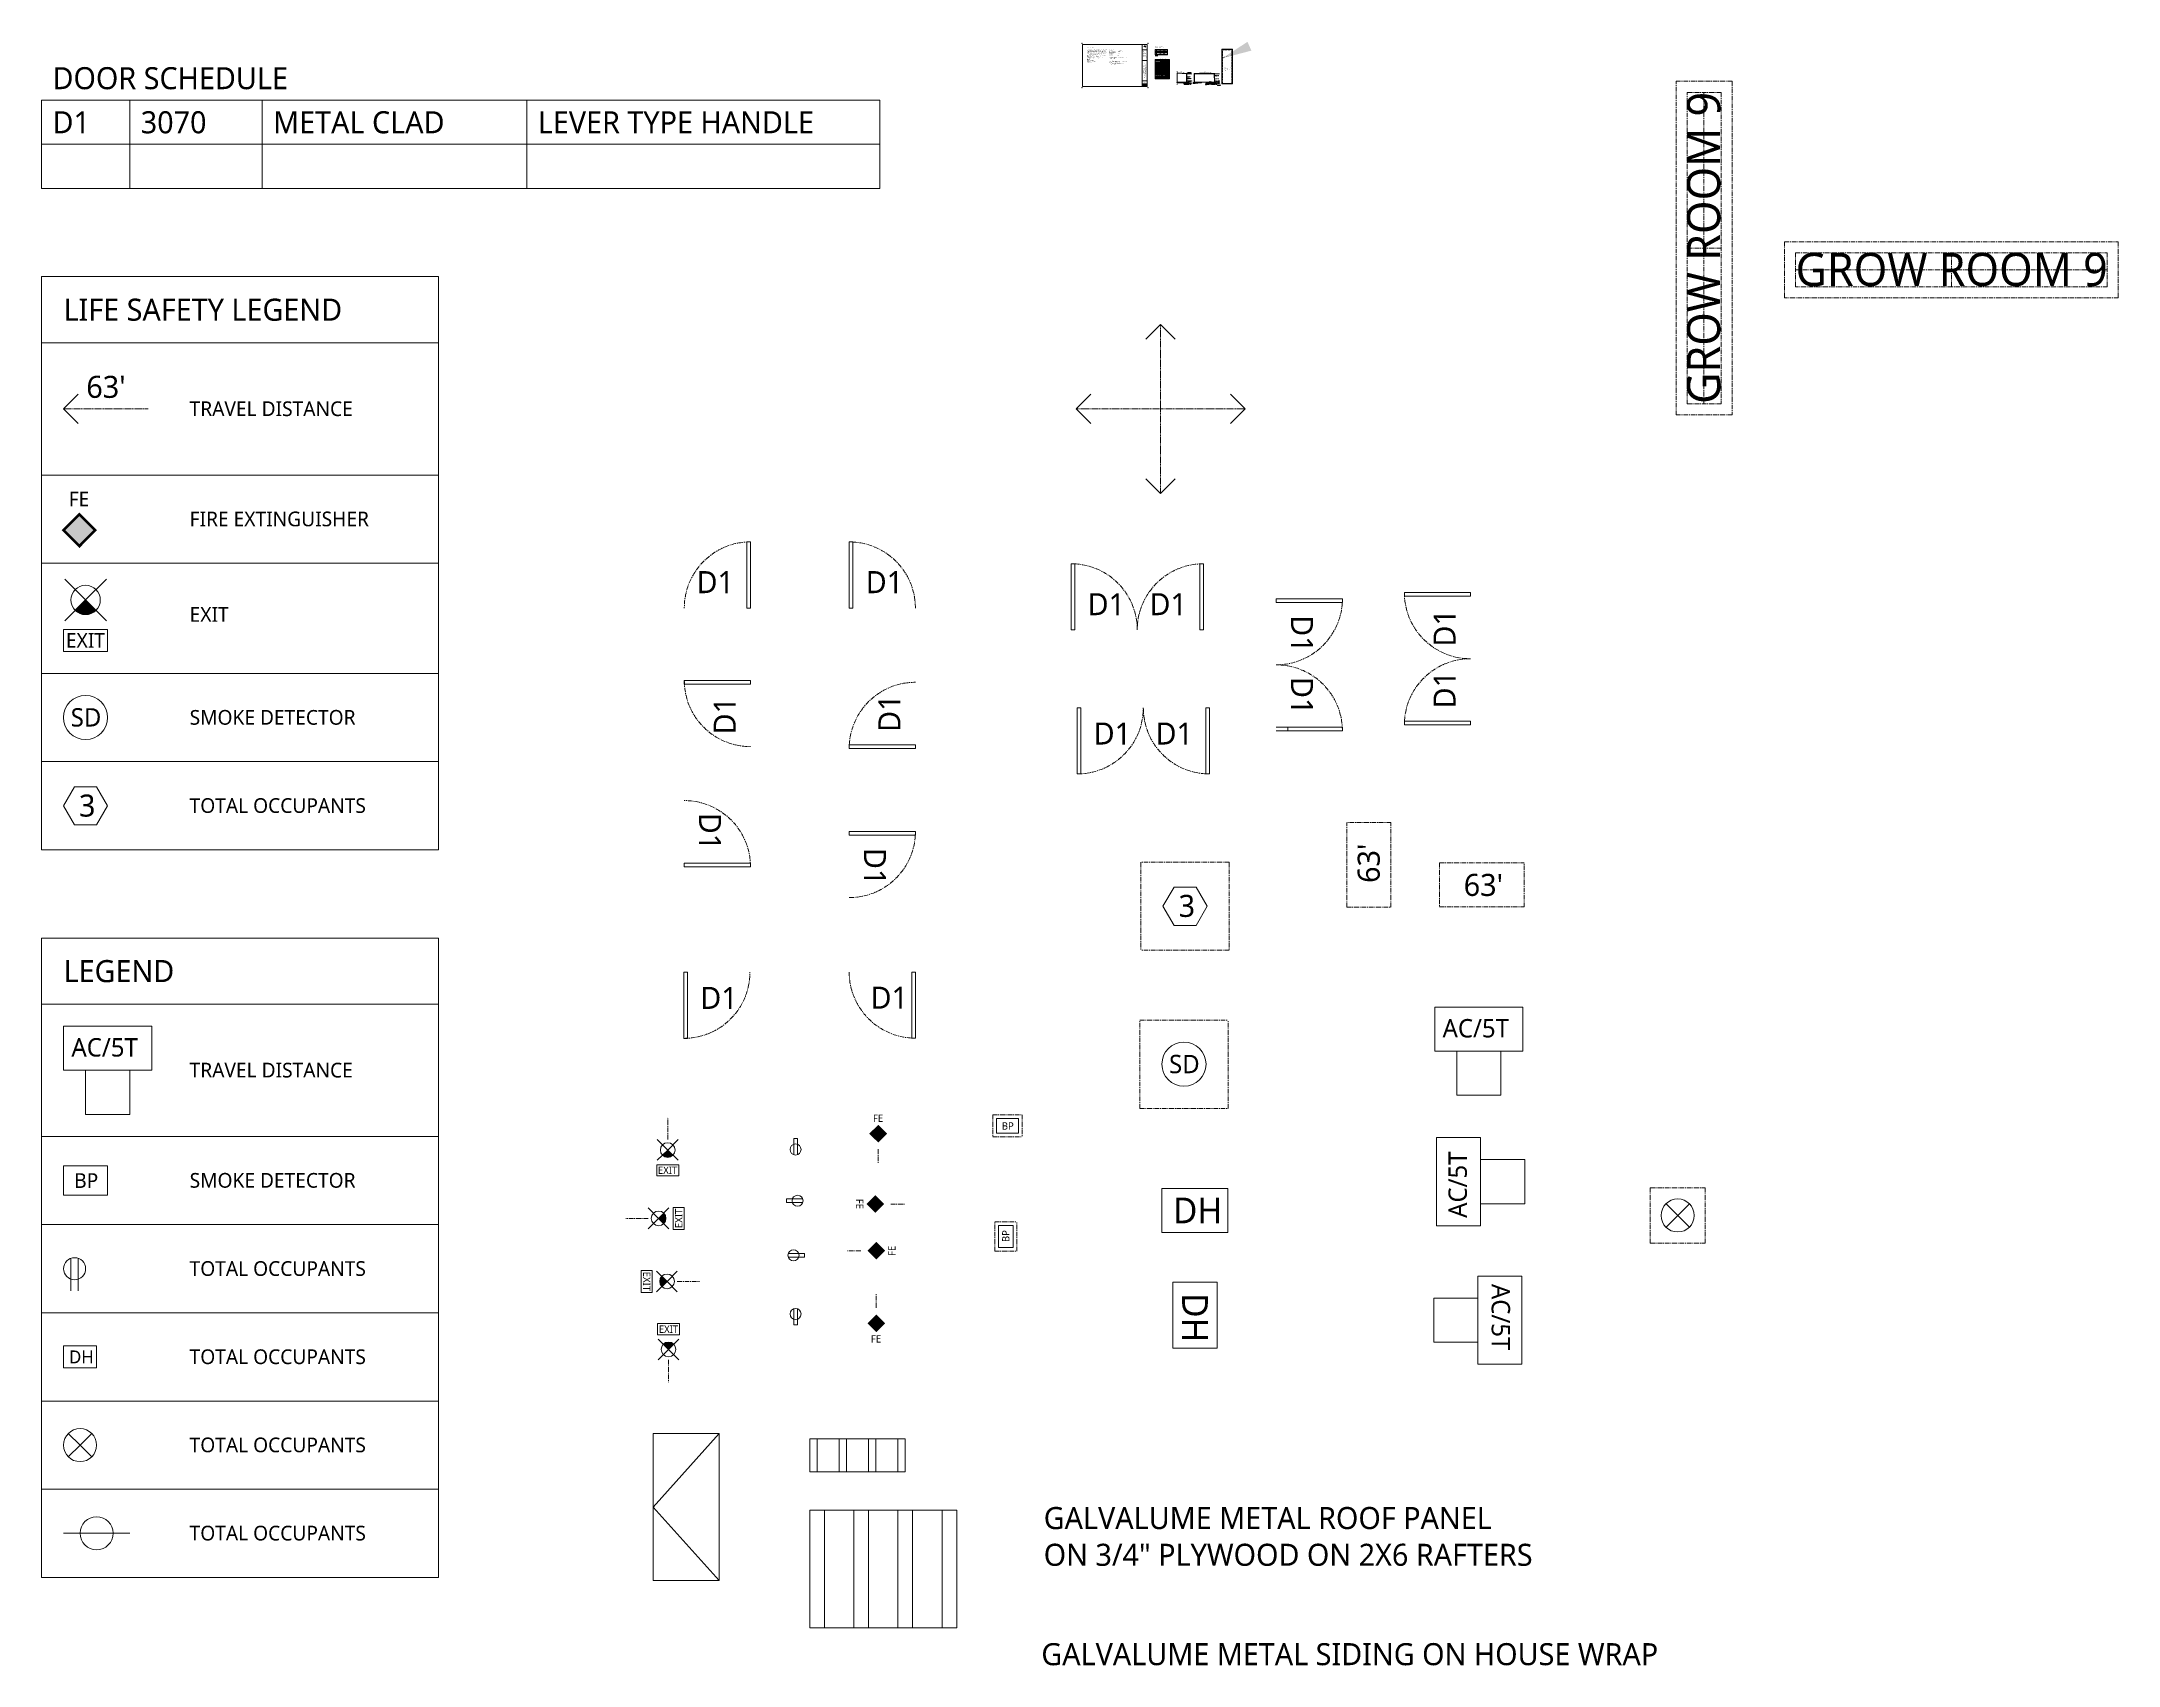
# Model space of a CAD drawing. Header units: feet. Extents: x -21713 to -20583, y -11834 to -10950.
import ezdxf

# ---------------------------------------------------------------- set-up
doc = ezdxf.new("R2010")
doc.units = ezdxf.units.FT
doc.header["$MEASUREMENT"] = 0
for name, pattern in [('CENTERX2', [4, 2.5, -0.5, 0.5, -0.5]), ('DASHED', [0.75, 0.5, -0.25]), ('DASHEDX2', [1.5, 1, -0.5])]:
    doc.linetypes.add(name, pattern=pattern)
doc.layers.get('0').update_dxf_attribs({"color": 4, "linetype": 'CENTERX2', "lineweight": 5})
for name, color, linetype, lineweight in [('anno', 7, 'Continuous', 9), ('anno line', 1, 'Continuous', 5), ('anno2', 6, 'CENTERX2', 5), ('caveat', 1, 'Continuous', 5), ('caveat2', 3, 'Continuous', 5), ('dim', 3, 'Continuous', 5), ('GRAVEL2', 4, 'CENTERX2', 5), ('hatch', 250, 'Continuous', 5), ('hatch1', 9, 'CENTERX2', 5), ('hatch2', 6, 'CENTERX2', 5), ('pipe', 4, 'Continuous', 5), ('power', 1, 'Continuous', 5), ('STRUCTURAL', 6, 'Continuous', 5), ('wall', 7, 'Continuous', 9), ('wall-outside', 7, 'Continuous', 13)]:
    doc.layers.add(name, color=color, linetype=linetype, lineweight=lineweight)
doc.layers.add('GRAVEL1', color=8, linetype='Continuous')
doc.styles.add('ARCH', font='archstyl.shx', dxfattribs={"width": 0.9})
doc.styles.add('building', font='Roboto_Light.ttf')
doc.styles.add('GTEXT', font='gcad.shx', dxfattribs={"width": 0.9})
doc.styles.add('HEADER', font='LSANS.TTF', dxfattribs={"width": 0.85})
doc.styles.add('PDF Arial', font='arial.ttf')
doc.styles.add('PDF Arial Bold', font='arialbd.ttf', dxfattribs={"height": 0.25})
doc.styles.add('PDF Verdana', font='verdana.ttf')
doc.styles.add('ROMANS', font='ROMANS', dxfattribs={"height": 0.2})
doc.styles.get("Standard").update_dxf_attribs({"font": 'Roboto_Regular.ttf'})
doc.dimstyles.get("Standard").update_dxf_attribs({"dimtxt": 0.18, "dimasz": 0.18, "dimexe": 0.18, "dimexo": 0.0625, "dimgap": 0.09, "dimtad": 0, "dimtih": 1, "dimtoh": 1, "dimdec": 4, "dimzin": 0, "dimdsep": 46, "dimtxsty": 'Standard', "dimcen": 0.09, "dimadec": 0, "dimazin": 0, "dimtfac": 1, "dimtdec": 4, "dimtofl": 0, "dimtmove": 0, "dimatfit": 3, "dimfxl": 1, "dimtolj": 1, "dimtzin": 0, "dimarcsym": 0})

# ---------------------------------------------------------------- blocks, each defined once
blk = doc.blocks.new('*U18')
at = {"layer": 'dim', "color": 6}
blk.add_line((0, 0), (0, 0), dxfattribs=at)
blk.add_line((0, 0), (0, 0), dxfattribs=at)
at = {"layer": 'dim'}
blk.add_line((0, 0), (0, 0), dxfattribs=at)
blk = doc.blocks.new('*U19')
at = {"layer": 'dim', "color": 0, "linetype": 'ByBlock', "lineweight": -2, "transparency": 16777216}
for p in [(0, 0), (1.875, 0), (0, -18.671875), (1.875, -18.671875)]:
    blk.add_blockref('*U18', p, dxfattribs=at)
blk = doc.blocks.new('*U20')
at = {"layer": 'dim', "color": 6}
blk.add_line((0, 0), (0, 0), dxfattribs=at)
blk.add_line((0, 0), (0, 0), dxfattribs=at)
at = {"layer": 'dim'}
blk.add_line((0, 0), (0, 0), dxfattribs=at)
blk = doc.blocks.new('*U21')
at = {"layer": 'dim', "color": 0, "linetype": 'ByBlock', "lineweight": -2, "transparency": 16777216}
for p in [(0, 0), (5.546875, 0), (0, -1.875), (0, -3.75), (0, -5.625), (0, -7.5), (0, -9.375), (0, -11.25), (5.546875, -1.875), (5.546875, -3.75), (5.546875, -5.625), (5.546875, -7.5), (5.546875, -9.375), (5.546875, -11.25), (0, -13.125), (0, -15), (5.546875, -13.125), (5.546875, -15)]:
    blk.add_blockref('*U20', p, dxfattribs=at)
blk = doc.blocks.new('STONE')
at = {"layer": 'GRAVEL1'}
for centre, radius in [((-1, 1), 0.399), ((-1, 0), 0.279), ((1, 1), 0.399), ((1, 0), 0.279), ((0, 0), 0.359), ((1, 0), 0.359), ((0, -1), 0.199), ((0, -1), 0.399), ((1, -1), 0.199), ((1, -1), 0.399)]:
    blk.add_circle(centre, radius, dxfattribs=at)
blk = doc.blocks.new('A$C8866910b')
at = {"layer": 'anno'}
h = blk.add_hatch(dxfattribs=at)
h.set_pattern_fill('ANSI31', color=1, scale=0.012779)
h.set_pattern_definition([(45, (521.8731301, 840.8511544), (-0.001129480403, 0.001129480403), [])])
h.paths.add_polyline_path([(600.7, 881.3), (600.2, 881.8), (599.7, 881.3)])
at = {"layer": 'caveat2'}
h = blk.add_hatch(color=256, dxfattribs=at)
h.dxf.hatch_style = 1
h.paths.add_polyline_path([(24, 580.1), (18.3, 574.4, 0.414214), (29.7, 574.4)])
h = blk.add_hatch(color=256, dxfattribs=at)
h.dxf.hatch_style = 1
h.paths.add_polyline_path([(340.7, 280.7), (337.9, 277.9, 0.414214), (343.5, 277.9)])
h = blk.add_hatch(color=256, dxfattribs=at)
h.dxf.hatch_style = 1
h.paths.add_polyline_path([(335.7, 243.5), (338.5, 240.7, 0.198912), (339.7, 243.5, 0.198912), (338.5, 246.4)])
h = blk.add_hatch(color=256, dxfattribs=at)
h.dxf.hatch_style = 1
h.paths.add_polyline_path([(340.3, 209.2), (337.5, 212, 0.198912), (336.3, 209.2, 0.198912), (337.5, 206.3)])
h = blk.add_hatch(color=256, dxfattribs=at)
h.dxf.hatch_style = 1
h.paths.add_polyline_path([(343.9, 175, 0.414214), (338.3, 175), (341.1, 172.2)])
at = {"layer": 'dim'}
h = blk.add_hatch(color=256, dxfattribs=at)
h.dxf.hatch_style = 1
h.paths.add_polyline_path([(622.7, 861.6, 1), (622.7, 861.6, 1)])
h = blk.add_hatch(color=256, dxfattribs=at)
h.dxf.hatch_style = 1
h.paths.add_polyline_path([(622.7, 861.4, 1), (622.7, 861.4, 1)])
h = blk.add_hatch(color=256, dxfattribs=at)
h.dxf.hatch_style = 1
h.paths.add_polyline_path([(623, 861.6, 1), (622.9, 861.6, 1)])
h = blk.add_hatch(color=256, dxfattribs=at)
h.dxf.hatch_style = 1
h.paths.add_polyline_path([(623, 861.4, 1), (622.9, 861.4, 1)])
h = blk.add_hatch(color=256, dxfattribs=at)
h.dxf.hatch_style = 1
h.paths.add_polyline_path([(627.1, 861.6, 1), (627.1, 861.6, 1)])
h = blk.add_hatch(color=256, dxfattribs=at)
h.dxf.hatch_style = 1
h.paths.add_polyline_path([(627.1, 861.4, 1), (627.1, 861.4, 1)])
h = blk.add_hatch(color=256, dxfattribs=at)
h.dxf.hatch_style = 1
h.paths.add_polyline_path([(627.4, 861.6, 1), (627.3, 861.6, 1)])
h = blk.add_hatch(color=256, dxfattribs=at)
h.dxf.hatch_style = 1
h.paths.add_polyline_path([(627.4, 861.4, 1), (627.3, 861.4, 1)])
h = blk.add_hatch(color=256, dxfattribs=at)
h.dxf.hatch_style = 1
h.paths.add_polyline_path([(637.9, 861.6, 1), (637.9, 861.6, 1)])
h = blk.add_hatch(color=256, dxfattribs=at)
h.dxf.hatch_style = 1
h.paths.add_polyline_path([(637.9, 861.4, 1), (637.9, 861.4, 1)])
h = blk.add_hatch(color=256, dxfattribs=at)
h.dxf.hatch_style = 1
h.paths.add_polyline_path([(638.2, 861.6, 1), (638.1, 861.6, 1)])
h = blk.add_hatch(color=256, dxfattribs=at)
h.dxf.hatch_style = 1
h.paths.add_polyline_path([(638.2, 861.4, 1), (638.1, 861.4, 1)])
at = {"layer": 'hatch'}
h = blk.add_hatch(color=256, dxfattribs=at)
h.dxf.hatch_style = 1
h.paths.add_polyline_path([(12, 618.1), (20.6, 626.7), (29.2, 618.1), (20.6, 609.4)])
h = blk.add_hatch(color=256, dxfattribs=at)
h.dxf.hatch_style = 1
h.paths.add_polyline_path([(459.5, 289.6), (455.2, 293.9), (450.8, 289.6), (455.2, 285.3)])
h = blk.add_hatch(color=256, dxfattribs=at)
h.dxf.hatch_style = 1
h.paths.add_polyline_path([(453.6, 255.6), (449.3, 251.3), (453.6, 247), (457.9, 251.3)])
h = blk.add_hatch(color=256, dxfattribs=at)
h.dxf.hatch_style = 1
h.paths.add_polyline_path([(454.2, 221.6), (458.5, 225.9), (454.2, 230.2), (449.9, 225.9)])
h = blk.add_hatch(color=256, dxfattribs=at)
h.dxf.hatch_style = 1
h.paths.add_polyline_path([(449.8, 186.4), (454.1, 182.1), (458.4, 186.4), (454.1, 190.7)])
at = {"layer": 'hatch1'}
h = blk.add_hatch(dxfattribs=at)
h.set_pattern_fill('AR-CONC', color=256, scale=0.01875)
h.set_pattern_definition([(50, (16515.71634, 9751.34504), (0.1344877209, -0.011766151), [0.0140626502, -0.1546891525]), (355, (16515.71634, 9751.34504), (-0.026016153, 0.1410375317), [0.0112501202, -0.123751322]), (100.4514445, (16515.72755, 9751.34406), (0.1084715675, 0.1292713793), [0.0119514137, -0.1314655504]), (46.1842, (16515.71634, 9751.38255), (0.2001098872, -0.0310351967), [0.0210939753, -0.2320337288]), (96.6356355, (16515.73302, 9751.37996), (0.175250987, 0.1826491888), [0.0179271306, -0.1971984366]), (351.184164, (16515.71634, 9751.38255), (0.1752509869, 0.1826491887), [0.0168751803, -0.1856269832]), (21, (16515.73509, 9751.37317), (0.1119212679, -0.07549184846), [0.0140626502, -0.1546891525]), (326, (16515.73509, 9751.37317), (0.0456221121, 0.1359670859), [0.0112501202, -0.123751322]), (71.4514447, (16515.74442, 9751.36688), (0.1575433786, 0.0604752372), [0.0119514133, -0.1314655504]), (37.5, (16515.71634, 9751.345045), (0.00227999723, 0.06241826439), [0, -0.12225130598, 0, -0.12562634203, 0, -0.124220077]), (7.5, (16515.71634, 9751.345045), (0.0493260652, 0.073952986), [0, -0.07162576516, 0, -0.11943877593, 0, -0.04734425577]), (327.5, (16515.674527, 9751.345045), (0.10009277605, -0.00422908363), [0, -0.04687550076, 0, -0.14625156236, 0, -0.19406457314]), (317.5, (16515.65578, 9751.345045), (0.1093485749, 0.0187698847), [0, -0.060938151, 0, -0.09712603757, 0, -0.13781397223])])
h.paths.add_polyline_path([(622.9, 861.9), (617.8, 861.9), (617.8, 861.8), (622.9, 861.8)])
h.paths.add_polyline_path([(617.8, 861.8), (617.8, 861.8), (622.4, 861.8), (622.5, 861.6), (622.5, 861.2), (623, 861.2), (623, 861.8)])
h.paths.add_polyline_path([(622.7, 861.6, -1), (622.7, 861.6, -1)], flags=16)
h.paths.add_polyline_path([(623, 861.6, -1), (622.9, 861.6, -1)], flags=16)
h.paths.add_polyline_path([(622.7, 861.4, -1), (622.7, 861.4, -1)], flags=16)
h.paths.add_polyline_path([(623, 861.4, -1), (622.9, 861.4, -1)], flags=16)
h = blk.add_hatch(dxfattribs=at)
h.set_pattern_fill('AR-CONC', color=256, scale=0.01875)
h.set_pattern_definition([(50, (438.42134, 853.28724), (0.13448772, -0.01176615), [0.01406265, -0.15468915]), (355, (438.42134, 853.28724), (-0.02601615, 0.14103753), [0.01125012, -0.12375132]), (100.451444, (438.43254, 853.28626), (0.10847157, 0.12927138), [0.01195141, -0.13146555]), (46.1842, (438.42134, 853.32474), (0.20010989, -0.0310352), [0.02109398, -0.23203373]), (96.63564, (438.43801, 853.32215), (0.17525099, 0.18264919), [0.01792713, -0.19719844]), (351.18416, (438.42134, 853.32474), (0.17525099, 0.18264919), [0.01687518, -0.18562698]), (21, (438.44009, 853.31536), (0.11192127, -0.07549185), [0.01406265, -0.15468915]), (326, (438.44009, 853.31536), (0.04562211, 0.13596709), [0.01125012, -0.12375132]), (71.451445, (438.44941, 853.30907), (0.15754338, 0.06047524), [0.01195141, -0.13146555]), (37.5, (438.421337, 853.287236), (0.002279997, 0.062418264), [0, -0.122251306, 0, -0.125626342, 0, -0.124220077]), (7.5, (438.42134, 853.287236), (0.049326065, 0.073952986), [0, -0.071625765, 0, -0.119438776, 0, -0.047344256]), (327.5, (438.379524, 853.287236), (0.100092776, -0.004229084), [0, -0.0468755, 0, -0.146251562, 0, -0.194064573]), (317.5, (438.36077, 853.28724), (0.109348575, 0.018769885), [0, -0.06093815, 0, -0.097126038, 0, -0.137813972])])
h.paths.add_polyline_path([(627.5, 861.6), (627.6, 861.7), (631, 861.7), (631, 861.9), (627.1, 861.9), (627.1, 861.4, -1), (627.1, 861.4, -1), (627.1, 861.4), (627.1, 861.6, -0.993872), (627.1, 861.6, -1), (627.1, 861.6), (627.1, 861.9), (627.1, 861.9), (627.1, 861.7), (627, 861.7), (627, 861.2), (627.5, 861.2)])
h.paths.add_polyline_path([(627.3, 861.6, -1), (627.4, 861.6, -1)], flags=16)
h.paths.add_polyline_path([(627.4, 861.4, -1), (627.3, 861.4, -1)], flags=16)
h.paths.add_polyline_path([(638.1, 861.9), (633.6, 861.9), (633.6, 861.7), (637.6, 861.7), (637.7, 861.6), (637.7, 861.2), (638.2, 861.2), (638.2, 861.7), (638.2, 861.7), (638.2, 861.9), (638.1, 861.9), (638.1, 861.6, -1), (638.2, 861.6, -1), (638.1, 861.6), (638.1, 861.4, -0.989984), (638.2, 861.4, -1), (638.1, 861.4), (638.1, 861.3)])
h.paths.add_polyline_path([(637.9, 861.6, -1), (637.9, 861.6, -1)], flags=16)
h.paths.add_polyline_path([(637.9, 861.4, -1), (637.9, 861.4, -1)], flags=16)
at = {"layer": 'hatch2'}
h = blk.add_hatch(dxfattribs=at)
h.set_pattern_fill('EARTH', color=256, scale=0.476138)
h.set_pattern_definition([(0, (16515.71634, 9751.34504), (0.1190345, 0.1190345), [0.1190345, -0.1190345]), (0, (16515.71634, 9751.38968), (0.1190345, 0.1190345), [0.1190345, -0.1190345]), (0, (16515.71634, 9751.43432), (0.1190345, 0.1190345), [0.1190345, -0.1190345]), (90, (16515.73122, 9751.4492), (-0.1190345, 0.1190345), [0.1190345, -0.1190345]), (90, (16515.77586, 9751.4492), (-0.1190345, 0.1190345), [0.1190345, -0.1190345]), (90, (16515.8205, 9751.4492), (-0.1190345, 0.1190345), [0.1190345, -0.1190345])])
h.paths.add_polyline_path([(622.5, 861.6), (622, 861.6, -0.539092), (622, 861.6), (622, 861.6), (622, 861.6), (622, 861.6), (622, 861.6, -0.539092), (622, 861.6), (621.7, 861.6, -0.539092), (621.6, 861.6), (621.6, 861.6), (621.6, 861.6), (621.6, 861.6), (621.6, 861.6, -0.539092), (621.6, 861.6), (621.3, 861.6, -0.539092), (621.3, 861.6), (621.3, 861.6), (621.3, 861.6), (621.3, 861.6), (621.3, 861.6, -0.539092), (621.2, 861.6), (620.9, 861.6, -0.539092), (620.9, 861.6), (620.9, 861.6), (620.9, 861.6), (620.9, 861.6), (620.9, 861.6, -0.539092), (620.9, 861.6), (620.5, 861.6, -0.539092), (620.5, 861.6), (620.5, 861.6), (620.5, 861.6), (620.5, 861.6), (620.5, 861.6, -0.539092), (620.4, 861.6), (620.1, 861.6, -0.539092), (620.1, 861.6), (620, 861.6), (620, 861.6), (620, 861.6), (620, 861.6, -0.539092), (620, 861.6), (619.7, 861.6, -0.539092), (619.7, 861.6), (619.7, 861.6), (619.7, 861.6), (619.7, 861.6), (619.7, 861.6, -0.539092), (619.7, 861.6), (619.3, 861.6, -0.539092), (619.3, 861.6), (619.3, 861.6), (619.3, 861.6), (619.3, 861.6), (619.3, 861.6, -0.539092), (619.3, 861.6), (618.9, 861.6, -0.539092), (618.8, 861.6), (618.8, 861.6), (618.8, 861.6), (618.8, 861.6), (618.8, 861.6, -0.539092), (618.8, 861.6), (618.5, 861.6, -0.539092), (618.5, 861.6), (618.5, 861.6), (618.5, 861.6), (618.5, 861.6), (618.5, 861.6, -0.539092), (618.4, 861.6), (618.2, 861.6, -0.539092), (618.2, 861.6), (618.2, 861.6), (618.2, 861.6), (618.1, 861.6), (618.1, 861.6, -0.539092), (618.1, 861.6), (617.8, 861.6), (617.8, 861.5), (621.3, 861.5), (621.8, 860.7), (624.4, 860.7), (624.4, 861.3), (624, 861.7), (623, 861.9), (623, 861.2), (622.5, 861.2)])
h = blk.add_hatch(dxfattribs=at)
h.set_pattern_fill('EARTH', color=256, scale=0.476138)
h.set_pattern_definition([(0, (16515.61667, 9751.34504), (0.1190345, 0.1190345), [0.1190345, -0.1190345]), (0, (16515.61667, 9751.38968), (0.1190345, 0.1190345), [0.1190345, -0.1190345]), (0, (16515.61667, 9751.43432), (0.1190345, 0.1190345), [0.1190345, -0.1190345]), (90, (16515.63154, 9751.4492), (-0.1190345, 0.1190345), [0.1190345, -0.1190345]), (90, (16515.67618, 9751.4492), (-0.1190345, 0.1190345), [0.1190345, -0.1190345]), (90, (16515.72082, 9751.4492), (-0.1190345, 0.1190345), [0.1190345, -0.1190345])])
h.paths.add_polyline_path([(638.2, 860.6), (639.2, 860.9), (639.2, 861.3), (639, 861.8), (638.2, 861.9), (638.2, 861.7), (638.6, 861.7), (638.6, 861.2), (637.7, 861.2), (637.7, 861.6), (637.2, 861.6), (637.2, 861.6), (637.2, 861.6), (637.2, 861.6), (636.8, 861.6), (636.8, 861.6), (636.8, 861.6), (636.8, 861.6), (636.5, 861.6), (636.5, 861.6), (636.5, 861.6), (636.5, 861.6), (636.1, 861.6), (636.1, 861.6), (636.1, 861.6), (636.1, 861.6), (635.7, 861.6), (635.7, 861.6), (635.7, 861.6), (635.7, 861.6), (635.2, 861.6), (635.2, 861.6), (635.2, 861.6), (635.2, 861.6), (633.5, 861.6), (633.3, 860.4), (635.5, 860.8)])
for p, q in [((617.8, 864.3), (617.8, 867.7)), ((617.8, 864.1), (617.8, 860.6)), ((889.2, 680.8), (889.2, 862.4)), ((889.2, 862.4), (919.7, 862.4)), ((919.7, 862.4), (919.7, 680.8)), ((895.2, 686.8), (895.2, 856.4)), ((895.2, 856.4), (913.7, 856.4)), ((904.4, 686.8), (904.4, 856.4)), ((913.7, 856.4), (913.7, 686.8)), ((895.2, 771.6), (913.7, 771.6)), ((948.2, 775), (1129.8, 775)), ((948.2, 744.5), (948.2, 775)), ((954.2, 769), (1123.8, 769)), ((954.2, 750.5), (954.2, 769)), ((1039, 769), (1039, 750.5)), ((1123.8, 769), (1123.8, 750.5)), ((1129.8, 775), (1129.8, 744.5)), ((954.2, 759.7), (1123.8, 759.7)), ((1123.8, 750.5), (954.2, 750.5)), ((1129.8, 744.5), (948.2, 744.5)), ((919.7, 680.8), (889.2, 680.8)), ((913.7, 686.8), (895.2, 686.8)), ((710.1, 412.9), (710.1, 458.9)), ((734.1, 458.9), (710.1, 458.9)), ((734.1, 412.9), (734.1, 458.9)), ((598.1, 437.4), (598.1, 389.4)), ((646.1, 437.4), (598.1, 437.4)), ((646.1, 437.4), (646.1, 389.4)), ((760.5, 437), (760.5, 413)), ((760.5, 437), (806.5, 437)), ((806.5, 413), (806.5, 437)), ((710.1, 412.9), (734.1, 412.9)), ((760.5, 413), (806.5, 413)), ((646.1, 389.4), (598.1, 389.4)), ((597.5, 351.4), (645.5, 351.4)), ((597.5, 303.4), (597.5, 351.4)), ((645.5, 303.4), (645.5, 351.4)), ((340.7, 286.4), (340.7, 298.5)), ((517.5, 299.8), (533.5, 299.8)), ((517.5, 299.8), (517.5, 287.8)), ((533.5, 299.8), (533.5, 287.8)), ((597.5, 303.4), (645.5, 303.4)), ((409.2, 287), (411.2, 287)), ((517.5, 287.8), (533.5, 287.8)), ((455.2, 281.1), (455.2, 273.8)), ((875.1, 260.1), (875.1, 230.1)), ((875.1, 260.1), (905.1, 260.1)), ((905.1, 260.1), (905.1, 230.1)), ((405.3, 252.1), (405.3, 254.1)), ((462, 251.3), (469.4, 251.3)), ((330, 243.5), (317.9, 243.5)), ((518.6, 225.7), (518.6, 241.7)), ((518.6, 241.7), (530.6, 241.7)), ((530.6, 225.7), (530.6, 241.7)), ((875.1, 230.1), (905.1, 230.1)), ((415.1, 224.4), (415.1, 222.4)), ((445.7, 225.9), (438.4, 225.9)), ((518.6, 225.7), (530.6, 225.7)), ((345.9, 209.2), (358.1, 209.2)), ((454.1, 194.8), (454.1, 202.2)), ((409.2, 185.5), (411.2, 185.5)), ((341.1, 166.5), (341.1, 154.4))]:
    blk.add_line(p, q)
for centre, start, end in [((385.7, 575.7), 90, 180), ((439.4, 575.7), 0, 90), ((560.1, 563.8), 0, 90), ((632.1, 563.8), 90, 180), ((671.7, 580.8), 270, 0), ((777.4, 584.1), 180, 270), ((671.7, 508.8), 0, 90), ((777.4, 512.1), 90, 180), ((385.7, 536.3), 180, 270), ((475.4, 499.3), 90, 180), ((563.4, 521.4), 270, 0), ((635.4, 521.4), 180, 270), ((349.7, 434.9), 0, 90), ((439.4, 454.1), 270, 0), ((349.4, 377.5), 270, 0), ((475.4, 377.6), 180, 270)]:
    blk.add_arc(centre, 36, start, end)
for p in [(566, 883), (602, 883), (566, 859), (602, 859)]:
    blk.add_point(p)
at = {"layer": 'anno'}
for p, q in [((601.5, 882.5), (566.4, 882.5)), ((566.4, 859.5), (566.4, 882.5)), ((598.8, 859.5), (598.8, 882.5)), ((601.5, 859.5), (601.5, 882.5)), ((601.5, 879.6), (598.8, 879.6)), ((601.5, 873.8), (598.8, 873.8)), ((605.8, 879.7), (612.5, 879.7)), ((605.8, 879.3), (612.5, 879.3)), ((605.8, 878.7), (612.5, 878.7)), ((605.8, 878.7), (612.5, 878.7)), ((605.8, 878.1), (612.5, 878.1)), ((605.8, 877.2), (612.5, 877.2)), ((605.8, 876.8), (612.5, 876.8)), ((605.9, 876.3), (607.3, 876.3)), ((605.9, 873), (613.5, 873)), ((605.9, 872.6), (613.5, 872.6)), ((605.9, 872.2), (613.5, 872.2)), ((605.9, 871.9), (613.5, 871.9)), ((605.9, 871.5), (613.5, 871.5)), ((605.9, 871.2), (613.5, 871.2)), ((605.9, 870.8), (613.5, 870.8)), ((605.9, 870.4), (613.5, 870.4)), ((606.6, 879.7), (606.6, 878.7)), ((606.6, 878.7), (606.6, 877.2)), ((608.6, 879.7), (608.6, 878.7)), ((608.6, 878.7), (608.6, 877.2)), ((608.8, 873.7), (608.8, 870.4)), ((613.5, 873.5), (608.8, 873.5)), ((613.5, 873.2), (608.8, 873.2)), ((613.5, 873.2), (608.8, 873.2)), ((610.6, 879.7), (610.6, 878.7)), ((610.6, 878.7), (610.6, 877.2)), ((612.5, 879.3), (612.5, 877.4)), ((601.5, 859.5), (566.4, 859.5)), ((601.5, 862.7), (598.8, 862.7)), ((601.5, 861), (598.8, 861)), ((601.5, 860.5), (598.8, 860.5)), ((601.5, 860), (598.8, 860)), ((605.9, 869.5), (613.5, 869.5)), ((605.9, 869.5), (613.5, 869.5)), ((605.9, 869.2), (613.5, 869.2)), ((605.9, 868.8), (613.5, 868.8)), ((605.9, 868.4), (613.5, 868.4)), ((605.9, 868.4), (613.5, 868.4)), ((613.5, 867.5), (605.9, 867.5)), ((605.9, 867.5), (605.9, 865.3)), ((605.9, 867.2), (613.5, 867.2)), ((613.5, 866.2), (605.9, 866.2)), ((605.9, 866.2), (605.9, 863.9)), ((605.9, 865.8), (613.5, 865.8)), ((605.9, 865.1), (613.5, 865.1)), ((605.9, 864.7), (613.5, 864.7)), ((605.9, 864.4), (613.5, 864.4)), ((605.9, 863.9), (613.5, 863.9)), ((607, 864.7), (607, 865.8)), ((608.1, 864.4), (608.1, 866.2)), ((608.8, 869.9), (608.8, 868.4)), ((608.8, 867.5), (608.8, 866.7)), ((609.1, 864.4), (609.1, 865.8)), ((610, 867.5), (610, 866.7)), ((610.1, 864.4), (610.1, 865.8)), ((610.4, 869.9), (610.4, 868.4)), ((611.2, 866.7), (611.2, 867.5)), ((611.2, 864.4), (611.2, 866.2)), ((611.2, 865.4), (613.5, 865.4)), ((611.8, 864.4), (611.8, 865.4)), ((612, 869.9), (612, 868.4)), ((612.3, 866.7), (612.3, 867.5)), ((612.3, 864.4), (612.3, 865.8)), ((612.9, 864.4), (612.9, 865.4)), ((613.5, 865.3), (613.5, 867.5)), ((613.5, 863.9), (613.5, 866.2)), ((621.2, 867.1), (621.5, 867.1)), ((621.5, 866.9), (621.5, 867.1)), ((623, 866.4), (622.9, 866.4)), ((623, 866.4), (622.9, 866.4)), ((623, 866.3), (622.9, 866.3)), ((623, 864.9), (622.9, 864.9)), ((623, 864.8), (622.9, 864.8)), ((623, 864.8), (622.9, 864.8)), ((635.9, 867.1), (636.1, 867.1)), ((636.1, 866.9), (636.1, 867.1)), ((0, 852.1), (456, 852.1)), ((0, 852.1), (0, 828.1)), ((48, 852.1), (48, 828.1)), ((120, 852.1), (120, 828.1)), ((264, 852.1), (264, 828.1)), ((456, 852.1), (456, 828.1)), ((0, 828.1), (456, 828.1)), ((0, 828.1), (0, 804.1)), ((48, 828.1), (48, 804.1)), ((120, 828.1), (120, 804.1)), ((264, 828.1), (264, 804.1)), ((456, 828.1), (456, 804.1)), ((0, 804.1), (456, 804.1)), ((0, 756.1), (216, 756.1)), ((0, 756.1), (0, 720.1)), ((216, 756.1), (216, 720.1)), ((0, 720.1), (192, 720.1)), ((0, 720.1), (216, 720.1)), ((0, 720.1), (0, 648.1)), ((216, 720.1), (216, 648.1)), ((0, 648.1), (216, 648.1)), ((0, 648.1), (0, 600.1)), ((216, 600.1), (216, 648.1)), ((0, 600.1), (216, 600.1)), ((0, 600.1), (0, 540.1)), ((216, 540.1), (216, 600.1)), ((0, 540.1), (216, 540.1)), ((0, 540.1), (0, 492.1)), ((216, 492.1), (216, 540.1)), ((0, 492.1), (216, 492.1)), ((0, 492.1), (0, 444.1)), ((216, 444.1), (216, 492.1)), ((0, 444.1), (216, 444.1)), ((0, 396.1), (216, 396.1)), ((0, 396.1), (0, 360.1)), ((216, 396.1), (216, 360.1)), ((0, 360.1), (192, 360.1)), ((0, 360.1), (216, 360.1)), ((0, 360.1), (0, 288.1)), ((216, 360.1), (216, 288.1)), ((0, 288.1), (216, 288.1)), ((0, 288.1), (216, 288.1)), ((0, 288.1), (0, 240.1)), ((216, 240.1), (216, 288.1)), ((0, 240.1), (216, 240.1)), ((0, 240.1), (0, 192.1)), ((216, 192.1), (216, 240.1)), ((0, 192.1), (216, 192.1)), ((0, 192.1), (0, 144.1)), ((216, 144.1), (216, 192.1)), ((0, 144.1), (216, 144.1)), ((0, 144.1), (0, 96.1)), ((216, 96.1), (216, 144.1)), ((0, 96.1), (216, 96.1)), ((0, 96.1), (0, 48.1)), ((216, 48.1), (216, 96.1)), ((0, 48.1), (216, 48.1))]:
    blk.add_line(p, q, dxfattribs=at)
at = {"layer": 'anno', "color": 1}
for p, q in [((599.7, 881.3), (600.2, 881.8)), ((599.7, 881.3), (600.7, 881.3)), ((600.7, 881.3), (600.2, 881.8))]:
    blk.add_line(p, q, dxfattribs=at)
at = {"layer": 'anno', "linetype": 'Continuous'}
for p, q in [((624.3, 861.9), (625.6, 861.9)), ((624.4, 866.4), (625.7, 866.4)), ((624.4, 861.9), (624.4, 861.8)), ((624.5, 866.4), (624.5, 866.3)), ((639.4, 861.9), (640.8, 861.9)), ((639.5, 866.4), (640.8, 866.4)), ((639.5, 861.9), (639.5, 861.8)), ((639.6, 866.4), (639.6, 866.3))]:
    blk.add_line(p, q, dxfattribs=at)
at = {"layer": 'anno'}
for points in [[(605.8, 879.7), (612.5, 879.7), (612.5, 876.8), (605.8, 876.8)], [(605.9, 874.2), (613.5, 874.2), (613.5, 873.8), (605.9, 873.8)], [(613.5, 873.7), (605.9, 873.7), (605.9, 870.4), (613.5, 870.4)], [(605.9, 870.4), (613.5, 870.4), (613.5, 869.9), (605.9, 869.9)], [(613.5, 869.9), (605.9, 869.9), (605.9, 868), (613.5, 868)], [(605.9, 868), (613.5, 868), (613.5, 867.6), (605.9, 867.6)], [(605.9, 866.7), (613.5, 866.7), (613.5, 866.2), (605.9, 866.2)]]:
    blk.add_lwpolyline(points, close=True, dxfattribs=at)
for points in [[(605.8, 863.8), (605.8, 874.3), (613.6, 874.3), (613.6, 863.8)], [(613.6, 863.8), (605.8, 863.8)]]:
    blk.add_lwpolyline(points, dxfattribs=at)
at = {"layer": 'anno', "linetype": 'Continuous', "const_width": 0.0469}
for points in [[(624.4, 861.9, 0.414214), (624.4, 861.9, 0.414214)], [(624.4, 861.9, 0.414214), (624.4, 861.9)], [(624.5, 866.4, 0.414214), (624.5, 866.4, 0.414214)], [(624.5, 866.4, 0.414214), (624.5, 866.4)], [(639.5, 861.9, 0.414214), (639.5, 861.8, 0.414214)], [(639.6, 861.9, 0.414214), (639.5, 861.9)], [(639.6, 866.4, 0.414214), (639.6, 866.3, 0.414214)], [(639.6, 866.4, 0.414214), (639.6, 866.4)]]:
    blk.add_lwpolyline(points, format="xyb", dxfattribs=at)
at = {"layer": 'anno', "linetype": 'Continuous'}
for centre in [(624.4, 861.9), (624.5, 866.4), (639.5, 861.9), (639.6, 866.4)]:
    blk.add_circle(centre, 0.0469, dxfattribs=at)
at = {"layer": 'anno', "lineweight": 0, "transparency": 33554559}
for points in [[(568.7, 874.1), (568.7, 874), (570.4, 874.1), (570.4, 874)], [(580.8, 878), (580.8, 877.9), (584.3, 878), (584.3, 877.9)], [(580.8, 872.4), (580.8, 872.3), (583.3, 872.4), (583.3, 872.3)]]:
    blk.add_solid(points, dxfattribs=at)
at = {"layer": 'anno line'}
for p, q in [((622.9, 864), (623.4, 864)), ((623, 864.8), (623.5, 864.8)), ((623, 861.9), (623.2, 862.6)), ((623, 861.4), (624.6, 861.2)), ((623.2, 862.6), (623.4, 862.6))]:
    blk.add_line(p, q, dxfattribs=at)
at = {"layer": 'anno line', "linetype": 'Continuous'}
for p, q in [((623, 866.6), (623.2, 867)), ((624.3, 861.9), (623.1, 861.9)), ((623.2, 867), (623.7, 867)), ((624.4, 866.4), (623.2, 866.4)), ((639.4, 861.9), (638.2, 861.9)), ((639.5, 866.4), (638.3, 866.4))]:
    blk.add_line(p, q, dxfattribs=at)
for points in [[(634.5, 861.8), (635.2, 862.2), (635.3, 862.2)], [(637.9, 861.4), (638.3, 860.9), (639.8, 860.4)], [(638.1, 863), (638.4, 863.7), (638.5, 863.7)], [(638.1, 861.8), (638.4, 862.5), (638.5, 862.5)], [(638.2, 865.5), (638.7, 865.5)]]:
    blk.add_lwpolyline(points, dxfattribs=at)
at = {"layer": 'anno line', "linetype": 'Continuous', "extrusion": (0, 0, -1)}
for points in [[(-638.1, 861.9), (-638.7, 861.6), (-639.8, 861.3)], [(-638.4, 861.2), (-638.7, 861.6)]]:
    blk.add_lwpolyline(points, dxfattribs=at)
at = {"layer": 'caveat'}
for p, q in [((608.8, 730.1), (600.8, 722.1)), ((608.8, 730.1), (616.8, 722.1)), ((12, 684.1), (20, 692.1)), ((562.8, 684.1), (570.8, 692.1)), ((654.8, 684.1), (646.8, 692.1)), ((12, 684.1), (20, 676.1)), ((562.8, 684.1), (570.8, 676.1)), ((654.8, 684.1), (646.8, 676.1)), ((608.8, 638.1), (600.8, 646.1)), ((608.8, 638.1), (616.8, 646.1))]:
    blk.add_line(p, q, dxfattribs=at)
at = {"layer": 'caveat', "linetype": 'DASHED'}
for p, q in [((608.8, 684.1), (608.8, 730.1)), ((58, 684.1), (12, 684.1)), ((608.8, 684.1), (562.8, 684.1)), ((608.8, 684.1), (608.8, 638.1)), ((608.8, 684.1), (654.8, 684.1))]:
    blk.add_line(p, q, dxfattribs=at)
at = {"layer": 'caveat'}
for points, const_width in [([(20.6, 626.7), (29.2, 618.1), (20.6, 609.4), (12, 618.1)], 1.44), ([(455.2, 293.9), (450.8, 289.6), (455.2, 285.3), (459.5, 289.6)], 0.718), ([(449.3, 251.3), (453.6, 247), (457.9, 251.3), (453.6, 255.6)], 0.718), ([(458.5, 225.9), (454.2, 230.2), (449.9, 225.9), (454.2, 221.6)], 0.718), ([(454.1, 182.1), (458.4, 186.4), (454.1, 190.7), (449.8, 186.4)], 0.718)]:
    blk.add_lwpolyline(points, close=True, dxfattribs=dict(at, const_width=const_width))
for points in [[(18, 457.7), (30, 457.7), (36, 468.1), (30, 478.4), (18, 478.4), (12, 468.1)], [(616.1, 403), (628.1, 403), (634.1, 413.4), (628.1, 423.8), (616.1, 423.8), (610.1, 413.4)]]:
    blk.add_lwpolyline(points, close=True, dxfattribs=at)
for centre in [(24, 516.1), (621.5, 327.4)]:
    blk.add_circle(centre, 12, dxfattribs=at)
at = {"layer": 'caveat2'}
for p, q in [((24, 580.1), (12.7, 591.4)), ((24, 580.1), (35.3, 591.4)), ((24, 580.1), (12.7, 568.7)), ((24, 580.1), (35.3, 568.7)), ((12, 564.1), (36, 564.1)), ((12, 552.1), (12, 564.1)), ((36, 552.1), (36, 564.1)), ((12, 552.1), (36, 552.1)), ((340.7, 280.7), (335, 286.4)), ((340.7, 280.7), (346.3, 286.4)), ((334.7, 272.7), (346.7, 272.7)), ((334.7, 266.7), (334.7, 272.7)), ((340.7, 280.7), (335, 275.1)), ((340.7, 280.7), (346.3, 275.1)), ((346.7, 266.7), (346.7, 272.7)), ((334.7, 266.7), (346.7, 266.7)), ((335.7, 243.5), (330, 249.2)), ((335.7, 243.5), (341.3, 249.2)), ((343.7, 237.5), (343.7, 249.5)), ((349.7, 249.5), (343.7, 249.5)), ((349.7, 237.5), (349.7, 249.5)), ((335.7, 243.5), (330, 237.9)), ((335.7, 243.5), (341.3, 237.9)), ((349.7, 237.5), (343.7, 237.5)), ((326.3, 215.2), (326.3, 203.2)), ((326.3, 215.2), (332.3, 215.2)), ((332.3, 215.2), (332.3, 203.2)), ((340.3, 209.2), (334.6, 214.8)), ((340.3, 209.2), (345.9, 214.8)), ((340.3, 209.2), (334.6, 203.5)), ((340.3, 209.2), (345.9, 203.5)), ((326.3, 203.2), (332.3, 203.2)), ((335.1, 186.2), (347.1, 186.2)), ((335.1, 186.2), (335.1, 180.2)), ((347.1, 186.2), (347.1, 180.2)), ((335.1, 180.2), (347.1, 180.2)), ((341.1, 172.2), (335.4, 177.8)), ((341.1, 172.2), (335.4, 166.5)), ((341.1, 172.2), (346.8, 177.8)), ((341.1, 172.2), (346.8, 166.5))]:
    blk.add_line(p, q, dxfattribs=at)
for centre, radius in [((24, 580.1), 8), ((340.7, 280.7), 4), ((335.7, 243.5), 4), ((340.3, 209.2), 4), ((341.1, 172.2), 4)]:
    blk.add_circle(centre, radius, dxfattribs=at)
at = {"layer": 'dim'}
for p, q in [((642.2, 878.1), (642.2, 878.7)), ((642.2, 873.4), (642.2, 874)), ((617.8, 864.3), (617.6, 864.3)), ((617.6, 864.3), (618, 864.2)), ((618, 864.2), (617.8, 864.1)), ((617.8, 861.6), (622.5, 861.6)), ((621.2, 861.6), (619.5, 861.6)), ((621.3, 861.5), (621.8, 860.7)), ((621.8, 860.7), (624.4, 860.7)), ((622.9, 866.4), (622.9, 861.9)), ((622.9, 866.4), (623, 866.4)), ((622.9, 866.4), (623, 866.4)), ((622.9, 866.4), (623, 866.3)), ((623, 866.4), (622.9, 866.3)), ((622.9, 864.9), (623, 864.8)), ((622.9, 864.8), (623, 864.9)), ((622.9, 864.8), (623, 864.8)), ((623, 864.8), (622.9, 864.8)), ((622.9, 861.9), (623, 861.9)), ((623, 861.9), (622.9, 861.9)), ((623, 866.4), (623, 866.3)), ((623, 866.4), (623, 866.3)), ((623, 865.5), (623, 865.4)), ((623, 865.5), (623, 865.4)), ((623, 864.6), (623, 864.5)), ((623, 864.6), (623, 864.5)), ((623, 863.8), (623, 863.7)), ((623, 863.8), (623, 863.7)), ((623, 862.9), (623, 862.8)), ((623, 862.9), (623, 862.8)), ((623, 862), (623, 861.9)), ((623, 862), (623, 861.9)), ((624, 861.7), (623, 861.9)), ((624.4, 861.3), (624, 861.7)), ((624.4, 860.7), (624.4, 861.3)), ((631, 861.6), (627.5, 861.6)), ((628.8, 861.6), (630.6, 861.6)), ((633.5, 861.6), (637.7, 861.6)), ((636.4, 861.6), (634.7, 861.6)), ((642.2, 867), (642.2, 867.5)), ((642.2, 862.3), (642.2, 862.9))]:
    blk.add_line(p, q, dxfattribs=at)
at = {"layer": 'GRAVEL2'}
for points in [[(617.8, 861.7), (617.8, 861.7), (617.8, 861.7), (617.8, 861.7), (617.8, 861.7), (617.9, 861.7), (617.9, 861.7), (617.9, 861.7), (617.9, 861.7)], [(617.9, 861.7), (617.8, 861.7), (617.8, 861.7), (617.9, 861.7), (617.9, 861.7), (617.9, 861.7), (617.9, 861.7)], [(617.9, 861.7), (617.9, 861.7), (617.9, 861.7), (617.9, 861.7), (617.9, 861.7), (617.9, 861.7)], [(617.9, 861.7), (617.9, 861.7), (617.9, 861.7), (617.9, 861.7), (617.9, 861.7), (617.9, 861.7)], [(617.9, 861.7), (617.9, 861.7), (617.9, 861.7), (617.9, 861.7), (617.9, 861.7)], [(617.9, 861.7), (617.9, 861.7), (617.9, 861.7), (617.9, 861.7), (617.9, 861.7), (617.9, 861.7)], [(617.9, 861.7), (617.9, 861.7), (617.9, 861.7), (617.9, 861.7), (617.9, 861.7), (617.9, 861.7)], [(617.9, 861.7), (617.9, 861.7), (617.9, 861.7), (617.9, 861.7), (617.9, 861.7), (617.9, 861.7), (617.9, 861.7), (617.9, 861.7), (617.9, 861.7), (617.9, 861.7)], [(617.9, 861.7), (617.9, 861.7), (617.9, 861.7), (617.9, 861.7), (617.9, 861.7), (617.9, 861.7), (617.9, 861.7), (617.9, 861.7), (617.9, 861.7)], [(617.9, 861.7), (617.9, 861.7), (617.9, 861.7), (617.9, 861.7), (617.9, 861.7), (617.9, 861.7)], [(617.9, 861.7), (617.9, 861.7), (617.9, 861.7), (617.9, 861.7), (617.9, 861.7), (617.9, 861.7), (617.9, 861.7)], [(617.9, 861.7), (617.9, 861.7), (617.9, 861.7), (617.9, 861.7), (617.9, 861.7), (618, 861.7), (618, 861.7), (618, 861.7), (618, 861.7)], [(618, 861.7), (617.9, 861.7), (617.9, 861.7), (617.9, 861.7), (618, 861.7), (618, 861.7), (618, 861.7)], [(618, 861.7), (618, 861.7), (618, 861.7), (618, 861.7), (618, 861.7), (618, 861.7), (618, 861.7), (618, 861.7), (618, 861.7)], [(618, 861.7), (618, 861.7), (618, 861.7), (618, 861.7), (618, 861.7), (618, 861.7), (618, 861.7)], [(618, 861.7), (618, 861.7), (618, 861.7), (618, 861.7), (618, 861.7), (618, 861.7)], [(618.1, 861.7), (618, 861.7), (618, 861.7), (618.1, 861.7), (618.1, 861.7), (618.1, 861.7), (618.1, 861.7), (618.1, 861.7), (618.1, 861.7), (618.1, 861.7)], [(618.1, 861.7), (618.1, 861.7), (618, 861.7), (618, 861.7), (618, 861.7), (618, 861.7), (618.1, 861.7), (618.1, 861.7), (618.1, 861.7)], [(618.1, 861.7), (618, 861.7), (618, 861.7), (618, 861.7), (618.1, 861.7), (618.1, 861.7), (618.1, 861.7)], [(618, 861.7), (618, 861.7), (618, 861.7), (618, 861.7), (618, 861.7), (618, 861.7)], [(618, 861.7), (618, 861.7), (618, 861.7), (618, 861.7), (618, 861.7), (618, 861.7)], [(618, 861.7), (618, 861.7), (618, 861.7), (618, 861.7), (618, 861.7)], [(618, 861.7), (618, 861.7), (618, 861.7), (618, 861.7), (618, 861.7), (618, 861.7)], [(618, 861.7), (618, 861.7), (618, 861.7), (618, 861.7), (618, 861.7), (618, 861.7)], [(618, 861.7), (618, 861.7), (618, 861.7), (618, 861.7), (618, 861.7), (618, 861.7), (618, 861.7), (618, 861.7), (618, 861.7), (618, 861.7)], [(618, 861.7), (618, 861.7), (618, 861.7), (618, 861.7), (618, 861.6), (618, 861.6), (618, 861.6), (618, 861.7), (618, 861.7)], [(618, 861.7), (618, 861.7), (618, 861.7), (618, 861.7), (618, 861.7), (618, 861.7)], [(618, 861.7), (618, 861.7), (618, 861.7), (618, 861.7), (618, 861.7), (618, 861.7), (618, 861.7)], [(618.1, 861.7), (618.1, 861.7), (618.1, 861.7), (618.1, 861.7), (618.1, 861.7), (618.1, 861.7), (618.1, 861.7), (618.1, 861.7), (618.1, 861.7)], [(618.1, 861.7), (618.1, 861.7), (618.1, 861.7), (618.1, 861.6), (618.1, 861.6), (618.1, 861.7), (618.1, 861.7)], [(618.1, 861.7), (618.1, 861.7), (618.1, 861.7), (618.1, 861.7), (618.1, 861.7), (618.1, 861.7)], [(618.2, 861.7), (618.1, 861.7), (618.1, 861.7), (618.2, 861.7), (618.2, 861.7), (618.2, 861.7), (618.2, 861.7), (618.2, 861.7), (618.2, 861.7), (618.2, 861.7)], [(618.2, 861.7), (618.1, 861.7), (618.1, 861.7), (618.1, 861.6), (618.2, 861.6), (618.2, 861.6), (618.2, 861.7)], [(618.1, 861.7), (618.1, 861.7), (618.1, 861.7), (618.1, 861.7), (618.1, 861.7), (618.1, 861.7)], [(618.1, 861.7), (618.1, 861.7), (618.1, 861.7), (618.1, 861.7), (618.1, 861.7)], [(618.1, 861.7), (618.1, 861.7), (618.1, 861.7), (618.1, 861.7), (618.1, 861.7), (618.1, 861.7)], [(618.1, 861.7), (618.1, 861.7), (618.1, 861.7), (618.1, 861.7), (618.1, 861.7), (618.1, 861.7)], [(618.1, 861.7), (618.1, 861.7), (618.1, 861.7), (618.1, 861.7), (618.1, 861.7), (618.1, 861.7)], [(618.2, 861.6), (618.2, 861.6), (618.1, 861.6), (618.1, 861.6), (618.1, 861.6), (618.2, 861.6), (618.2, 861.6), (618.2, 861.6), (618.2, 861.6)], [(618.2, 861.7), (618.2, 861.7), (618.2, 861.7), (618.2, 861.7), (618.2, 861.7), (618.2, 861.7)], [(618.2, 861.6), (618.2, 861.6), (618.2, 861.6), (618.2, 861.6), (618.2, 861.6)], [(618.2, 861.7), (618.2, 861.7), (618.2, 861.7), (618.2, 861.7), (618.2, 861.7), (618.2, 861.7)], [(618.2, 861.7), (618.2, 861.7), (618.2, 861.7), (618.2, 861.7), (618.2, 861.7), (618.2, 861.7)], [(618.2, 861.7), (618.2, 861.7), (618.2, 861.7), (618.2, 861.7), (618.2, 861.7), (618.2, 861.7)], [(618.2, 861.7), (618.2, 861.7), (618.2, 861.7), (618.2, 861.7), (618.2, 861.7), (618.2, 861.7), (618.2, 861.7), (618.2, 861.7), (618.2, 861.7)], [(618.2, 861.7), (618.2, 861.7), (618.2, 861.7), (618.2, 861.7), (618.2, 861.7), (618.2, 861.7), (618.2, 861.7)], [(618.2, 861.7), (618.2, 861.7), (618.2, 861.7), (618.2, 861.7), (618.3, 861.7), (618.3, 861.7)], [(618.2, 861.7), (618.2, 861.7), (618.2, 861.7), (618.2, 861.7), (618.2, 861.7), (618.2, 861.7)], [(618.2, 861.7), (618.2, 861.7), (618.2, 861.7), (618.2, 861.7), (618.2, 861.7), (618.2, 861.7), (618.2, 861.7), (618.2, 861.7), (618.2, 861.7), (618.2, 861.7)], [(618.2, 861.7), (618.2, 861.7), (618.2, 861.7), (618.2, 861.7), (618.2, 861.7), (618.2, 861.7), (618.2, 861.7), (618.2, 861.7), (618.2, 861.7)], [(618.2, 861.7), (618.2, 861.7), (618.2, 861.7), (618.2, 861.7), (618.2, 861.7), (618.2, 861.7)], [(618.2, 861.7), (618.2, 861.7), (618.2, 861.7), (618.2, 861.7), (618.2, 861.7), (618.2, 861.7), (618.2, 861.7)], [(618.3, 861.7), (618.3, 861.7), (618.3, 861.7), (618.3, 861.7), (618.3, 861.7), (618.3, 861.7), (618.3, 861.7), (618.3, 861.7), (618.3, 861.7)], [(618.3, 861.7), (618.3, 861.7), (618.3, 861.7), (618.3, 861.7), (618.3, 861.7), (618.4, 861.7), (618.4, 861.7)], [(618.4, 861.7), (618.4, 861.7), (618.3, 861.7), (618.4, 861.7), (618.4, 861.7), (618.4, 861.7)], [(618.3, 861.7), (618.3, 861.7), (618.3, 861.7), (618.3, 861.7), (618.3, 861.7), (618.3, 861.7), (618.3, 861.7), (618.3, 861.7), (618.3, 861.7)], [(618.3, 861.7), (618.3, 861.7), (618.3, 861.7), (618.3, 861.7), (618.3, 861.7), (618.3, 861.7), (618.3, 861.7)], [(618.3, 861.7), (618.3, 861.7), (618.3, 861.7), (618.3, 861.7), (618.3, 861.7), (618.3, 861.7)], [(618.3, 861.7), (618.3, 861.7), (618.3, 861.7), (618.3, 861.7), (618.3, 861.7), (618.3, 861.7)], [(618.4, 861.7), (618.3, 861.7), (618.3, 861.7), (618.3, 861.7), (618.4, 861.7)], [(618.4, 861.7), (618.3, 861.7), (618.3, 861.7), (618.4, 861.7), (618.4, 861.7), (618.4, 861.7)], [(618.4, 861.7), (618.3, 861.7), (618.3, 861.7), (618.3, 861.7), (618.4, 861.7), (618.4, 861.7)], [(618.3, 861.7), (618.3, 861.7), (618.3, 861.7), (618.3, 861.7), (618.3, 861.7), (618.3, 861.7), (618.3, 861.7), (618.3, 861.7), (618.3, 861.7), (618.3, 861.7)], [(618.3, 861.7), (618.3, 861.7), (618.3, 861.7), (618.3, 861.7), (618.3, 861.6), (618.3, 861.6), (618.3, 861.6), (618.3, 861.7), (618.3, 861.7)], [(618.3, 861.7), (618.3, 861.7), (618.3, 861.7), (618.3, 861.7), (618.3, 861.7), (618.3, 861.7)], [(618.3, 861.7), (618.3, 861.7), (618.3, 861.7), (618.3, 861.7), (618.3, 861.7), (618.3, 861.7), (618.3, 861.7)], [(618.3, 861.7), (618.3, 861.7), (618.3, 861.7), (618.3, 861.7), (618.3, 861.7)], [(618.3, 861.7), (618.3, 861.7), (618.3, 861.7), (618.3, 861.7), (618.3, 861.7), (618.3, 861.7)], [(618.3, 861.7), (618.3, 861.7), (618.3, 861.7), (618.3, 861.7), (618.3, 861.7), (618.3, 861.7)], [(618.4, 861.7), (618.4, 861.7), (618.4, 861.7), (618.4, 861.7), (618.4, 861.7), (618.4, 861.7), (618.4, 861.7), (618.4, 861.7), (618.4, 861.7)], [(618.4, 861.7), (618.4, 861.7), (618.4, 861.7), (618.4, 861.6), (618.4, 861.6), (618.5, 861.7), (618.5, 861.7)], [(618.4, 861.7), (618.4, 861.7), (618.4, 861.7), (618.4, 861.7), (618.4, 861.7), (618.4, 861.7)], [(618.4, 861.7), (618.4, 861.7), (618.4, 861.7), (618.4, 861.7), (618.4, 861.7)], [(618.4, 861.7), (618.4, 861.7), (618.4, 861.7), (618.4, 861.7), (618.4, 861.7), (618.4, 861.7)], [(618.4, 861.7), (618.4, 861.7), (618.4, 861.7), (618.4, 861.7), (618.4, 861.7), (618.4, 861.7)], [(618.4, 861.7), (618.4, 861.7), (618.4, 861.7), (618.4, 861.7), (618.4, 861.7), (618.4, 861.7), (618.4, 861.7), (618.4, 861.7), (618.4, 861.7), (618.4, 861.7)], [(618.4, 861.7), (618.4, 861.7), (618.4, 861.7), (618.4, 861.7), (618.4, 861.7), (618.4, 861.7), (618.4, 861.7), (618.4, 861.7), (618.4, 861.7)], [(618.4, 861.7), (618.4, 861.7), (618.4, 861.7), (618.4, 861.7), (618.4, 861.7), (618.4, 861.7)], [(618.4, 861.7), (618.4, 861.7), (618.4, 861.7), (618.4, 861.7), (618.4, 861.7), (618.4, 861.7), (618.4, 861.7)], [(618.5, 861.7), (618.5, 861.7), (618.5, 861.7), (618.5, 861.7), (618.5, 861.7), (618.5, 861.7)], [(618.5, 861.7), (618.5, 861.7), (618.5, 861.7), (618.5, 861.7), (618.5, 861.7), (618.5, 861.7)], [(618.5, 861.6), (618.5, 861.6), (618.5, 861.6), (618.5, 861.6), (618.5, 861.6)], [(618.5, 861.7), (618.5, 861.7), (618.5, 861.7), (618.5, 861.7), (618.5, 861.7), (618.5, 861.7)], [(618.5, 861.7), (618.5, 861.7), (618.5, 861.7), (618.5, 861.7), (618.5, 861.7), (618.5, 861.7)], [(618.5, 861.7), (618.5, 861.7), (618.5, 861.7), (618.5, 861.7), (618.5, 861.7), (618.5, 861.7), (618.5, 861.7), (618.5, 861.7), (618.5, 861.7), (618.5, 861.7)], [(618.5, 861.7), (618.5, 861.7), (618.5, 861.7), (618.5, 861.7), (618.5, 861.7), (618.5, 861.7)], [(618.5, 861.7), (618.5, 861.7), (618.5, 861.7), (618.5, 861.6), (618.5, 861.6), (618.5, 861.6), (618.5, 861.7)], [(618.5, 861.7), (618.5, 861.7), (618.5, 861.7), (618.5, 861.7), (618.5, 861.7), (618.5, 861.7), (618.5, 861.7), (618.5, 861.7), (618.5, 861.7)], [(618.5, 861.7), (618.5, 861.7), (618.5, 861.7), (618.5, 861.7), (618.5, 861.7), (618.5, 861.7), (618.5, 861.7)], [(618.6, 861.7), (618.5, 861.7), (618.5, 861.7), (618.5, 861.7), (618.6, 861.7), (618.6, 861.7)], [(618.5, 861.6), (618.5, 861.6), (618.5, 861.6), (618.5, 861.6), (618.5, 861.6), (618.5, 861.6), (618.5, 861.6), (618.5, 861.6), (618.5, 861.6)], [(618.6, 861.7), (618.6, 861.7), (618.6, 861.7), (618.6, 861.7), (618.6, 861.7), (618.6, 861.7)], [(618.6, 861.7), (618.6, 861.7), (618.6, 861.7), (618.6, 861.7), (618.6, 861.7)], [(618.6, 861.7), (618.6, 861.7), (618.6, 861.7), (618.6, 861.7), (618.6, 861.7), (618.6, 861.7)], [(618.6, 861.7), (618.6, 861.7), (618.6, 861.7), (618.6, 861.7), (618.6, 861.7), (618.6, 861.7)], [(618.6, 861.7), (618.6, 861.7), (618.6, 861.7), (618.6, 861.7), (618.6, 861.7), (618.6, 861.7), (618.6, 861.7), (618.6, 861.7), (618.6, 861.7), (618.6, 861.7)], [(618.6, 861.7), (618.6, 861.7), (618.6, 861.7), (618.6, 861.7), (618.6, 861.7), (618.6, 861.7), (618.6, 861.7), (618.6, 861.7), (618.6, 861.7)], [(618.6, 861.7), (618.6, 861.7), (618.6, 861.7), (618.6, 861.7), (618.6, 861.7), (618.6, 861.7)], [(618.6, 861.7), (618.6, 861.7), (618.6, 861.7), (618.6, 861.7), (618.6, 861.7), (618.6, 861.7), (618.6, 861.7)], [(618.6, 861.7), (618.6, 861.7), (618.6, 861.7), (618.6, 861.7), (618.6, 861.7), (618.6, 861.7), (618.6, 861.7), (618.6, 861.7), (618.6, 861.7)], [(618.6, 861.7), (618.6, 861.7), (618.6, 861.7), (618.6, 861.7), (618.6, 861.7), (618.6, 861.7), (618.6, 861.7)], [(618.7, 861.7), (618.6, 861.7), (618.6, 861.7), (618.6, 861.7), (618.7, 861.7), (618.7, 861.7)], [(618.7, 861.7), (618.7, 861.7), (618.7, 861.7), (618.7, 861.7), (618.7, 861.7), (618.7, 861.7), (618.7, 861.7), (618.7, 861.7), (618.7, 861.7)], [(618.7, 861.7), (618.7, 861.7), (618.7, 861.7), (618.7, 861.7), (618.7, 861.7), (618.7, 861.7), (618.7, 861.7)], [(618.7, 861.7), (618.7, 861.7), (618.7, 861.7), (618.7, 861.7), (618.7, 861.7), (618.7, 861.7)], [(618.7, 861.7), (618.7, 861.7), (618.7, 861.7), (618.7, 861.7), (618.7, 861.7), (618.7, 861.7), (618.7, 861.7), (618.7, 861.7), (618.7, 861.7), (618.7, 861.7)], [(618.7, 861.7), (618.7, 861.7), (618.7, 861.7), (618.7, 861.7), (618.7, 861.7), (618.7, 861.7), (618.7, 861.7), (618.7, 861.7), (618.7, 861.7)], [(618.7, 861.7), (618.7, 861.7), (618.7, 861.7), (618.7, 861.7), (618.8, 861.7), (618.8, 861.7)], [(618.7, 861.7), (618.7, 861.7), (618.7, 861.7), (618.7, 861.7), (618.7, 861.7), (618.7, 861.7), (618.7, 861.7)], [(618.7, 861.7), (618.7, 861.7), (618.7, 861.7), (618.7, 861.7), (618.7, 861.7), (618.7, 861.7)], [(618.7, 861.7), (618.7, 861.7), (618.7, 861.7), (618.7, 861.7), (618.7, 861.7)], [(618.7, 861.7), (618.7, 861.7), (618.7, 861.7), (618.7, 861.7), (618.7, 861.7), (618.7, 861.7)], [(618.7, 861.7), (618.7, 861.7), (618.7, 861.7), (618.7, 861.7), (618.7, 861.7), (618.7, 861.7)], [(618.7, 861.7), (618.7, 861.7), (618.7, 861.7), (618.7, 861.7), (618.7, 861.7), (618.7, 861.7), (618.7, 861.7), (618.7, 861.7), (618.7, 861.7), (618.7, 861.7)], [(618.7, 861.7), (618.7, 861.7), (618.7, 861.7), (618.7, 861.7), (618.7, 861.6), (618.7, 861.6), (618.7, 861.6), (618.7, 861.7), (618.7, 861.7)], [(618.7, 861.7), (618.7, 861.7), (618.7, 861.7), (618.7, 861.7), (618.7, 861.7), (618.7, 861.7)], [(618.7, 861.7), (618.7, 861.7), (618.7, 861.7), (618.7, 861.7), (618.7, 861.7), (618.7, 861.7), (618.7, 861.7)], [(618.8, 861.7), (618.8, 861.7), (618.8, 861.7), (618.8, 861.7), (618.8, 861.7), (618.8, 861.7), (618.8, 861.7), (618.8, 861.7), (618.8, 861.7)], [(618.8, 861.7), (618.8, 861.7), (618.8, 861.7), (618.8, 861.6), (618.8, 861.6), (618.8, 861.7), (618.8, 861.7)], [(618.8, 861.7), (618.8, 861.7), (618.8, 861.7), (618.8, 861.7), (618.8, 861.7), (618.8, 861.7)], [(618.8, 861.7), (618.8, 861.7), (618.8, 861.7), (618.8, 861.7), (618.8, 861.7), (618.8, 861.7), (618.8, 861.7), (618.8, 861.7), (618.8, 861.7), (618.8, 861.7)], [(618.8, 861.7), (618.8, 861.7), (618.8, 861.7), (618.8, 861.7), (618.9, 861.7), (618.9, 861.7)], [(618.8, 861.7), (618.8, 861.7), (618.8, 861.7), (618.8, 861.6), (618.8, 861.6), (618.8, 861.6), (618.8, 861.7)], [(618.8, 861.7), (618.8, 861.7), (618.8, 861.7), (618.8, 861.7), (618.8, 861.7), (618.8, 861.7)], [(618.8, 861.7), (618.8, 861.7), (618.8, 861.7), (618.8, 861.7), (618.8, 861.7)], [(618.8, 861.7), (618.8, 861.7), (618.8, 861.7), (618.8, 861.7), (618.8, 861.7), (618.8, 861.7)], [(618.8, 861.7), (618.8, 861.7), (618.8, 861.7), (618.8, 861.7), (618.8, 861.7), (618.8, 861.7)], [(618.8, 861.6), (618.8, 861.6), (618.8, 861.6), (618.8, 861.6), (618.8, 861.6), (618.8, 861.6), (618.8, 861.6), (618.8, 861.6), (618.8, 861.6)], [(618.9, 861.7), (618.9, 861.7), (618.9, 861.7), (618.9, 861.7), (618.9, 861.7), (618.9, 861.7)], [(618.9, 861.6), (618.9, 861.6), (618.9, 861.6), (618.9, 861.6), (618.9, 861.6)], [(618.9, 861.7), (618.9, 861.7), (618.9, 861.7), (618.9, 861.7), (618.9, 861.7), (618.9, 861.7)], [(618.9, 861.7), (618.9, 861.7), (618.9, 861.7), (618.9, 861.7), (618.9, 861.7), (618.9, 861.7)], [(619, 861.7), (619, 861.7), (619, 861.7), (619, 861.7), (619, 861.7), (619, 861.7), (619, 861.7), (619, 861.7), (619, 861.7)], [(619, 861.7), (619, 861.7), (619, 861.7), (619, 861.7), (619, 861.7), (619, 861.7), (619, 861.7)], [(619, 861.7), (619, 861.7), (619, 861.7), (619, 861.7), (619, 861.7), (619, 861.7)], [(619, 861.7), (619, 861.7), (619, 861.7), (619, 861.7), (619, 861.7), (619, 861.7)], [(619.1, 861.7), (619, 861.7), (619, 861.7), (619, 861.7), (619.1, 861.7)], [(619.1, 861.7), (619, 861.7), (619, 861.7), (619.1, 861.7), (619.1, 861.7), (619.1, 861.7)], [(619.1, 861.7), (619, 861.7), (619, 861.7), (619, 861.7), (619.1, 861.7), (619.1, 861.7)], [(619, 861.7), (619, 861.7), (619, 861.7), (619, 861.7), (619, 861.7), (619, 861.7), (619, 861.7), (619, 861.7), (619, 861.7), (619, 861.7)], [(619, 861.7), (619, 861.7), (619, 861.7), (619, 861.7), (619, 861.7), (619, 861.7), (619, 861.7), (619, 861.7), (619, 861.7)], [(619, 861.7), (619, 861.7), (619, 861.7), (619, 861.7), (619, 861.7), (619, 861.7)], [(619, 861.7), (619, 861.7), (619, 861.7), (619, 861.7), (619, 861.7), (619, 861.7), (619, 861.7)], [(619.2, 861.7), (619.1, 861.7), (619.1, 861.7), (619.1, 861.7), (619.2, 861.7), (619.2, 861.7), (619.2, 861.7), (619.2, 861.7), (619.2, 861.7)], [(619.1, 861.7), (619.1, 861.7), (619.1, 861.7), (619.1, 861.7), (619.1, 861.7), (619.1, 861.7), (619.1, 861.7), (619.1, 861.7), (619.1, 861.7)], [(619.1, 861.7), (619.1, 861.7), (619.1, 861.7), (619.1, 861.7), (619.1, 861.7), (619.1, 861.7), (619.1, 861.7)], [(619.1, 861.7), (619.1, 861.7), (619.1, 861.7), (619.2, 861.7), (619.2, 861.7), (619.2, 861.7)], [(619.1, 861.7), (619.1, 861.7), (619.1, 861.7), (619.1, 861.7), (619.1, 861.7), (619.1, 861.7)], [(619.1, 861.7), (619.1, 861.7), (619.1, 861.7), (619.1, 861.7), (619.1, 861.7), (619.1, 861.7), (619.1, 861.7), (619.1, 861.7), (619.1, 861.7), (619.1, 861.7)], [(619.1, 861.7), (619.1, 861.7), (619.1, 861.7), (619.1, 861.7), (619.1, 861.6), (619.1, 861.6), (619.1, 861.6), (619.1, 861.7), (619.1, 861.7)], [(619.1, 861.7), (619.1, 861.7), (619.1, 861.7), (619.1, 861.7), (619.1, 861.7), (619.1, 861.7)], [(619.1, 861.7), (619.1, 861.7), (619.1, 861.7), (619.1, 861.7), (619.1, 861.7), (619.1, 861.7), (619.1, 861.7)], [(619.3, 861.7), (619.2, 861.7), (619.2, 861.7), (619.2, 861.7), (619.3, 861.7), (619.3, 861.7), (619.3, 861.7), (619.3, 861.7), (619.3, 861.7)], [(619.2, 861.7), (619.2, 861.7), (619.2, 861.7), (619.2, 861.7), (619.2, 861.7), (619.2, 861.7), (619.2, 861.7)], [(619.2, 861.7), (619.2, 861.7), (619.2, 861.7), (619.2, 861.7), (619.2, 861.7), (619.2, 861.7)], [(619.2, 861.7), (619.2, 861.7), (619.2, 861.7), (619.2, 861.7), (619.2, 861.7), (619.2, 861.7)], [(619.2, 861.7), (619.2, 861.7), (619.2, 861.7), (619.2, 861.7), (619.2, 861.7)], [(619.2, 861.7), (619.2, 861.7), (619.2, 861.7), (619.2, 861.7), (619.2, 861.7), (619.2, 861.7)], [(619.2, 861.7), (619.2, 861.7), (619.2, 861.7), (619.2, 861.7), (619.2, 861.7), (619.2, 861.7)], [(619.2, 861.7), (619.2, 861.7), (619.2, 861.7), (619.2, 861.7), (619.2, 861.7), (619.2, 861.7), (619.2, 861.7), (619.2, 861.7), (619.2, 861.7), (619.2, 861.7)], [(619.2, 861.7), (619.2, 861.7), (619.2, 861.7), (619.2, 861.7), (619.2, 861.7), (619.2, 861.7), (619.2, 861.7), (619.2, 861.7), (619.2, 861.7)], [(619.2, 861.7), (619.2, 861.7), (619.2, 861.7), (619.2, 861.7), (619.2, 861.7), (619.2, 861.7)], [(619.2, 861.7), (619.2, 861.7), (619.2, 861.7), (619.2, 861.7), (619.2, 861.7), (619.2, 861.7), (619.2, 861.7)], [(619.2, 861.7), (619.2, 861.7), (619.2, 861.7), (619.2, 861.7), (619.2, 861.7)], [(619.2, 861.7), (619.2, 861.7), (619.2, 861.7), (619.2, 861.7), (619.2, 861.7), (619.2, 861.7)], [(619.2, 861.7), (619.2, 861.7), (619.2, 861.7), (619.2, 861.7), (619.2, 861.7), (619.2, 861.7)], [(619.3, 861.7), (619.3, 861.7), (619.3, 861.7), (619.3, 861.6), (619.3, 861.6), (619.3, 861.7), (619.3, 861.7)], [(619.3, 861.7), (619.3, 861.7), (619.3, 861.7), (619.3, 861.7), (619.3, 861.7), (619.3, 861.7)], [(619.3, 861.7), (619.3, 861.7), (619.3, 861.7), (619.3, 861.7), (619.3, 861.7), (619.3, 861.7)], [(619.3, 861.6), (619.3, 861.6), (619.3, 861.6), (619.3, 861.6), (619.3, 861.6)], [(619.3, 861.7), (619.3, 861.7), (619.3, 861.7), (619.3, 861.7), (619.3, 861.7), (619.3, 861.7)], [(619.3, 861.7), (619.3, 861.7), (619.3, 861.7), (619.3, 861.7), (619.3, 861.7), (619.3, 861.7)], [(619.3, 861.7), (619.3, 861.7), (619.3, 861.7), (619.3, 861.7), (619.3, 861.7), (619.3, 861.7), (619.3, 861.7), (619.3, 861.7), (619.3, 861.7), (619.3, 861.7)], [(619.3, 861.7), (619.3, 861.7), (619.3, 861.7), (619.3, 861.7), (619.3, 861.7), (619.3, 861.7)], [(619.3, 861.7), (619.3, 861.7), (619.3, 861.7), (619.3, 861.6), (619.3, 861.6), (619.3, 861.6), (619.3, 861.7)], [(619.3, 861.6), (619.3, 861.6), (619.3, 861.6), (619.3, 861.6), (619.3, 861.6), (619.3, 861.6), (619.3, 861.6), (619.3, 861.6), (619.3, 861.6)], [(619.4, 861.7), (619.4, 861.7), (619.4, 861.7), (619.4, 861.7), (619.4, 861.7), (619.4, 861.7), (619.4, 861.7), (619.4, 861.7), (619.4, 861.7)], [(619.4, 861.7), (619.4, 861.7), (619.4, 861.7), (619.4, 861.7), (619.4, 861.7), (619.4, 861.7), (619.4, 861.7)], [(619.4, 861.7), (619.4, 861.7), (619.4, 861.7), (619.4, 861.7), (619.4, 861.7), (619.5, 861.7)], [(619.5, 861.7), (619.5, 861.7), (619.5, 861.7), (619.5, 861.7), (619.5, 861.7), (619.5, 861.7), (619.5, 861.7), (619.6, 861.7), (619.5, 861.7)], [(619.6, 861.7), (619.5, 861.7), (619.5, 861.7), (619.5, 861.7), (619.5, 861.7), (619.6, 861.7), (619.6, 861.7)], [(619.5, 861.7), (619.5, 861.7), (619.5, 861.7), (619.5, 861.7), (619.5, 861.7), (619.5, 861.7)], [(619.5, 861.7), (619.5, 861.7), (619.5, 861.7), (619.5, 861.7), (619.5, 861.7)], [(619.5, 861.7), (619.5, 861.7), (619.5, 861.7), (619.5, 861.7), (619.5, 861.7), (619.5, 861.7)], [(619.5, 861.7), (619.5, 861.7), (619.5, 861.7), (619.5, 861.7), (619.5, 861.7), (619.5, 861.7)], [(619.5, 861.7), (619.5, 861.7), (619.5, 861.7), (619.5, 861.7), (619.5, 861.7), (619.5, 861.7), (619.5, 861.7), (619.5, 861.7), (619.5, 861.7), (619.5, 861.7)], [(619.5, 861.7), (619.5, 861.7), (619.5, 861.7), (619.5, 861.7), (619.5, 861.7), (619.5, 861.7), (619.5, 861.7), (619.5, 861.7), (619.5, 861.7)], [(619.5, 861.7), (619.5, 861.7), (619.5, 861.7), (619.5, 861.7), (619.5, 861.7), (619.5, 861.7)], [(619.5, 861.7), (619.5, 861.7), (619.5, 861.7), (619.5, 861.7), (619.5, 861.7), (619.5, 861.7), (619.5, 861.7)], [(619.6, 861.7), (619.6, 861.7), (619.6, 861.7), (619.6, 861.7), (619.6, 861.7), (619.6, 861.7), (619.6, 861.7), (619.7, 861.7), (619.6, 861.7)], [(619.7, 861.7), (619.6, 861.7), (619.6, 861.7), (619.6, 861.6), (619.7, 861.6), (619.7, 861.7), (619.7, 861.7)], [(619.6, 861.7), (619.6, 861.7), (619.6, 861.7), (619.6, 861.7), (619.6, 861.7), (619.6, 861.7)], [(619.6, 861.7), (619.6, 861.7), (619.6, 861.7), (619.6, 861.7), (619.6, 861.7), (619.6, 861.7)], [(619.6, 861.7), (619.6, 861.7), (619.6, 861.7), (619.6, 861.7), (619.6, 861.7)], [(619.6, 861.7), (619.6, 861.7), (619.6, 861.7), (619.6, 861.7), (619.6, 861.7), (619.6, 861.7)], [(619.6, 861.7), (619.6, 861.7), (619.6, 861.7), (619.6, 861.7), (619.6, 861.7), (619.6, 861.7)], [(619.6, 861.7), (619.6, 861.7), (619.6, 861.7), (619.6, 861.7), (619.6, 861.7), (619.6, 861.7), (619.6, 861.7), (619.6, 861.7), (619.6, 861.7), (619.6, 861.7)], [(619.6, 861.7), (619.6, 861.7), (619.6, 861.7), (619.6, 861.7), (619.6, 861.7), (619.6, 861.7), (619.6, 861.7), (619.6, 861.7), (619.6, 861.7)], [(619.6, 861.7), (619.6, 861.7), (619.6, 861.7), (619.6, 861.7), (619.6, 861.7), (619.6, 861.7)], [(619.6, 861.7), (619.6, 861.7), (619.6, 861.7), (619.6, 861.7), (619.6, 861.7), (619.6, 861.7), (619.6, 861.7)], [(619.7, 861.7), (619.7, 861.7), (619.7, 861.7), (619.7, 861.7), (619.7, 861.7), (619.7, 861.7)], [(619.7, 861.7), (619.7, 861.7), (619.7, 861.7), (619.7, 861.7), (619.7, 861.7), (619.7, 861.7)], [(619.7, 861.6), (619.7, 861.6), (619.7, 861.6), (619.7, 861.6), (619.7, 861.6)], [(619.7, 861.7), (619.7, 861.7), (619.7, 861.7), (619.7, 861.7), (619.7, 861.7), (619.7, 861.7)], [(619.7, 861.7), (619.7, 861.7), (619.7, 861.7), (619.7, 861.7), (619.7, 861.7), (619.7, 861.7)], [(619.7, 861.7), (619.7, 861.7), (619.7, 861.7), (619.7, 861.7), (619.7, 861.7), (619.7, 861.7), (619.7, 861.7), (619.7, 861.7), (619.7, 861.7), (619.7, 861.7)], [(619.7, 861.7), (619.7, 861.7), (619.7, 861.7), (619.7, 861.7), (619.7, 861.7), (619.7, 861.7)], [(619.7, 861.7), (619.7, 861.7), (619.7, 861.7), (619.7, 861.6), (619.7, 861.6), (619.7, 861.6), (619.7, 861.7)], [(619.7, 861.7), (619.7, 861.7), (619.7, 861.7), (619.7, 861.7), (619.7, 861.7), (619.7, 861.7), (619.7, 861.7), (619.7, 861.7), (619.7, 861.7)], [(619.7, 861.7), (619.7, 861.7), (619.7, 861.7), (619.7, 861.7), (619.7, 861.7), (619.7, 861.7), (619.7, 861.7)], [(619.8, 861.7), (619.7, 861.7), (619.7, 861.7), (619.7, 861.7), (619.8, 861.7), (619.8, 861.7)], [(619.7, 861.6), (619.7, 861.6), (619.7, 861.6), (619.7, 861.6), (619.7, 861.6), (619.7, 861.6), (619.7, 861.6), (619.7, 861.6), (619.7, 861.6)], [(619.8, 861.7), (619.8, 861.7), (619.8, 861.7), (619.8, 861.7), (619.8, 861.7), (619.8, 861.7)], [(619.8, 861.7), (619.8, 861.7), (619.8, 861.7), (619.8, 861.7), (619.8, 861.7)], [(619.8, 861.7), (619.8, 861.7), (619.8, 861.7), (619.8, 861.7), (619.8, 861.7), (619.8, 861.7)], [(619.8, 861.7), (619.8, 861.7), (619.8, 861.7), (619.8, 861.7), (619.8, 861.7), (619.8, 861.7)], [(619.8, 861.7), (619.8, 861.7), (619.8, 861.7), (619.8, 861.7), (619.8, 861.7), (619.8, 861.7), (619.8, 861.7), (619.8, 861.7), (619.8, 861.7), (619.8, 861.7)], [(619.8, 861.7), (619.8, 861.7), (619.8, 861.7), (619.8, 861.7), (619.8, 861.7), (619.8, 861.7), (619.8, 861.7), (619.8, 861.7), (619.8, 861.7)], [(619.8, 861.7), (619.8, 861.7), (619.8, 861.7), (619.8, 861.7), (619.8, 861.7), (619.8, 861.7)], [(619.8, 861.7), (619.8, 861.7), (619.8, 861.7), (619.8, 861.7), (619.8, 861.7), (619.8, 861.7), (619.8, 861.7)], [(619.8, 861.7), (619.8, 861.7), (619.8, 861.7), (619.8, 861.7), (619.8, 861.7), (619.8, 861.7), (619.8, 861.7), (619.8, 861.7), (619.8, 861.7)], [(619.8, 861.7), (619.8, 861.7), (619.8, 861.7), (619.8, 861.7), (619.8, 861.7), (619.8, 861.7), (619.8, 861.7)], [(619.9, 861.7), (619.8, 861.7), (619.8, 861.7), (619.8, 861.7), (619.9, 861.7), (619.9, 861.7)], [(619.9, 861.7), (619.9, 861.7), (619.9, 861.7), (619.9, 861.7), (619.9, 861.7), (619.9, 861.7), (619.9, 861.7), (619.9, 861.7), (619.9, 861.7)], [(619.9, 861.7), (619.9, 861.7), (619.9, 861.7), (619.9, 861.7), (619.9, 861.7), (619.9, 861.7), (619.9, 861.7)], [(619.9, 861.7), (619.9, 861.7), (619.9, 861.7), (619.9, 861.7), (619.9, 861.7), (619.9, 861.7)], [(619.9, 861.7), (619.9, 861.7), (619.9, 861.7), (619.9, 861.7), (619.9, 861.7), (619.9, 861.7), (620, 861.7), (620, 861.7), (619.9, 861.7), (619.9, 861.7)], [(619.9, 861.7), (619.9, 861.7), (619.9, 861.7), (619.9, 861.7), (619.9, 861.7), (619.9, 861.7), (619.9, 861.7), (619.9, 861.7), (619.9, 861.7)], [(620, 861.7), (619.9, 861.7), (619.9, 861.7), (620, 861.7), (620, 861.7), (620, 861.7)], [(619.9, 861.7), (619.9, 861.7), (619.9, 861.7), (619.9, 861.7), (619.9, 861.7), (619.9, 861.7), (619.9, 861.7)], [(619.9, 861.7), (619.9, 861.7), (619.9, 861.7), (619.9, 861.7), (619.9, 861.7), (619.9, 861.7)], [(619.9, 861.7), (619.9, 861.7), (619.9, 861.7), (619.9, 861.7), (619.9, 861.7)], [(619.9, 861.7), (619.9, 861.7), (619.9, 861.7), (619.9, 861.7), (619.9, 861.7), (619.9, 861.7)], [(619.9, 861.7), (619.9, 861.7), (619.9, 861.7), (619.9, 861.7), (619.9, 861.7), (619.9, 861.7)], [(619.9, 861.7), (619.9, 861.7), (619.9, 861.7), (619.9, 861.7), (619.9, 861.7), (619.9, 861.7), (619.9, 861.7), (619.9, 861.7), (619.9, 861.7), (619.9, 861.7)], [(619.9, 861.7), (619.9, 861.7), (619.9, 861.7), (619.9, 861.7), (619.9, 861.6), (619.9, 861.6), (619.9, 861.6), (619.9, 861.7), (619.9, 861.7)], [(619.9, 861.7), (619.9, 861.7), (619.9, 861.7), (619.9, 861.7), (619.9, 861.7), (619.9, 861.7)], [(619.9, 861.7), (619.9, 861.7), (619.9, 861.7), (619.9, 861.7), (619.9, 861.7), (619.9, 861.7), (619.9, 861.7)], [(620, 861.7), (620, 861.7), (620, 861.7), (620, 861.7), (620, 861.7), (620, 861.7), (620, 861.7), (620, 861.7), (620, 861.7)], [(620, 861.7), (620, 861.7), (620, 861.7), (620, 861.6), (620, 861.6), (620, 861.7), (620, 861.7)], [(620, 861.7), (620, 861.7), (620, 861.7), (620, 861.7), (620, 861.7), (620, 861.7)], [(620, 861.7), (620, 861.7), (620, 861.7), (620, 861.7), (620, 861.7), (620, 861.7), (620.1, 861.7), (620.1, 861.7), (620, 861.7), (620, 861.7)], [(620, 861.7), (620, 861.7), (620, 861.7), (620, 861.6), (620, 861.6), (620, 861.6), (620, 861.7)], [(620, 861.7), (620, 861.7), (620, 861.7), (620, 861.7), (620, 861.7), (620, 861.7)], [(620, 861.7), (620, 861.7), (620, 861.7), (620, 861.7), (620, 861.7)], [(620, 861.7), (620, 861.7), (620, 861.7), (620, 861.7), (620, 861.7), (620, 861.7)], [(620, 861.7), (620, 861.7), (620, 861.7), (620, 861.7), (620, 861.7), (620, 861.7)], [(620, 861.6), (620, 861.6), (620, 861.6), (620, 861.6), (620, 861.6), (620, 861.6), (620, 861.6), (620, 861.6), (620, 861.6)], [(620.1, 861.7), (620.1, 861.7), (620.1, 861.7), (620.1, 861.7), (620.1, 861.7), (620.1, 861.7)], [(620.1, 861.6), (620.1, 861.6), (620.1, 861.6), (620.1, 861.6), (620.1, 861.6)], [(620.1, 861.7), (620.1, 861.7), (620.1, 861.7), (620.1, 861.7), (620.1, 861.7), (620.1, 861.7)], [(620.1, 861.7), (620.1, 861.7), (620.1, 861.7), (620.1, 861.7), (620.1, 861.7), (620.1, 861.7)], [(620.1, 861.7), (620, 861.7), (620, 861.7), (620.1, 861.7), (620.1, 861.7), (620.1, 861.7)], [(620.2, 861.7), (620.2, 861.7), (620.2, 861.7), (620.2, 861.7), (620.2, 861.7), (620.2, 861.7), (620.2, 861.7), (620.2, 861.7), (620.2, 861.7)], [(620.2, 861.7), (620.2, 861.7), (620.2, 861.7), (620.2, 861.7), (620.2, 861.7), (620.2, 861.7), (620.2, 861.7)], [(620.2, 861.7), (620.2, 861.7), (620.2, 861.7), (620.2, 861.7), (620.2, 861.7), (620.2, 861.7)], [(620.2, 861.7), (620.2, 861.7), (620.2, 861.7), (620.2, 861.7), (620.2, 861.7), (620.2, 861.7)], [(620.3, 861.7), (620.2, 861.7), (620.2, 861.7), (620.3, 861.7), (620.3, 861.7)], [(620.3, 861.7), (620.2, 861.7), (620.2, 861.7), (620.3, 861.7), (620.3, 861.7), (620.3, 861.7)], [(620.3, 861.7), (620.2, 861.7), (620.2, 861.7), (620.3, 861.7), (620.3, 861.7), (620.3, 861.7)], [(620.2, 861.7), (620.2, 861.7), (620.2, 861.7), (620.2, 861.7), (620.2, 861.7), (620.2, 861.7), (620.2, 861.7), (620.2, 861.7), (620.2, 861.7), (620.2, 861.7)], [(620.2, 861.7), (620.2, 861.7), (620.2, 861.7), (620.2, 861.7), (620.2, 861.7), (620.2, 861.7), (620.2, 861.7), (620.2, 861.7), (620.2, 861.7)], [(620.2, 861.7), (620.2, 861.7), (620.2, 861.7), (620.2, 861.7), (620.2, 861.7), (620.2, 861.7)], [(620.2, 861.7), (620.2, 861.7), (620.2, 861.7), (620.2, 861.7), (620.2, 861.7), (620.2, 861.7), (620.2, 861.7)], [(620.3, 861.7), (620.3, 861.7), (620.3, 861.7), (620.3, 861.7), (620.3, 861.7), (620.3, 861.7), (620.3, 861.7), (620.4, 861.7), (620.3, 861.7)], [(620.4, 861.7), (620.3, 861.7), (620.3, 861.7), (620.3, 861.7), (620.3, 861.7), (620.4, 861.7), (620.4, 861.7)], [(620.3, 861.7), (620.3, 861.7), (620.3, 861.7), (620.3, 861.7), (620.3, 861.7), (620.3, 861.7), (620.3, 861.7), (620.3, 861.7), (620.3, 861.7)], [(620.3, 861.7), (620.3, 861.7), (620.3, 861.7), (620.3, 861.7), (620.3, 861.7), (620.3, 861.7), (620.3, 861.7)], [(620.3, 861.7), (620.3, 861.7), (620.3, 861.7), (620.3, 861.7), (620.3, 861.7), (620.3, 861.7)], [(620.3, 861.7), (620.3, 861.7), (620.3, 861.7), (620.3, 861.7), (620.3, 861.7), (620.3, 861.7)], [(620.4, 861.7), (620.3, 861.7), (620.3, 861.7), (620.4, 861.7), (620.4, 861.7)], [(620.4, 861.7), (620.3, 861.7), (620.3, 861.7), (620.4, 861.7), (620.4, 861.7), (620.4, 861.7)], [(620.4, 861.7), (620.3, 861.7), (620.3, 861.7), (620.3, 861.7), (620.4, 861.7), (620.4, 861.7)], [(620.3, 861.7), (620.3, 861.7), (620.3, 861.7), (620.3, 861.7), (620.3, 861.7), (620.3, 861.7), (620.3, 861.7), (620.3, 861.7), (620.3, 861.7), (620.3, 861.7)], [(620.3, 861.7), (620.3, 861.7), (620.3, 861.7), (620.3, 861.7), (620.3, 861.6), (620.3, 861.6), (620.3, 861.6), (620.3, 861.7), (620.3, 861.7)], [(620.3, 861.7), (620.3, 861.7), (620.3, 861.7), (620.3, 861.7), (620.3, 861.7), (620.3, 861.7)], [(620.3, 861.7), (620.3, 861.7), (620.3, 861.7), (620.3, 861.7), (620.3, 861.7), (620.3, 861.7), (620.3, 861.7)], [(620.4, 861.7), (620.4, 861.7), (620.4, 861.7), (620.4, 861.7), (620.4, 861.7), (620.4, 861.7), (620.4, 861.7), (620.5, 861.7), (620.4, 861.7)], [(620.5, 861.7), (620.4, 861.7), (620.4, 861.7), (620.4, 861.6), (620.4, 861.6), (620.5, 861.7), (620.5, 861.7)], [(620.4, 861.7), (620.4, 861.7), (620.4, 861.7), (620.4, 861.7), (620.4, 861.7), (620.4, 861.7)], [(620.4, 861.7), (620.4, 861.7), (620.4, 861.7), (620.4, 861.7), (620.4, 861.7), (620.4, 861.7)], [(620.4, 861.7), (620.4, 861.7), (620.4, 861.7), (620.4, 861.7), (620.4, 861.7)], [(620.4, 861.7), (620.4, 861.7), (620.4, 861.7), (620.4, 861.7), (620.4, 861.7), (620.4, 861.7)], [(620.4, 861.7), (620.4, 861.7), (620.4, 861.7), (620.4, 861.7), (620.4, 861.7), (620.4, 861.7)], [(620.4, 861.7), (620.4, 861.7), (620.4, 861.7), (620.4, 861.7), (620.4, 861.7), (620.4, 861.7), (620.4, 861.7), (620.4, 861.7), (620.4, 861.7), (620.4, 861.7)], [(620.4, 861.7), (620.4, 861.7), (620.4, 861.7), (620.4, 861.7), (620.4, 861.7), (620.4, 861.7), (620.4, 861.7), (620.4, 861.7), (620.4, 861.7)], [(620.4, 861.7), (620.4, 861.7), (620.4, 861.7), (620.4, 861.7), (620.4, 861.7), (620.4, 861.7)], [(620.4, 861.7), (620.4, 861.7), (620.4, 861.7), (620.4, 861.7), (620.4, 861.7), (620.4, 861.7), (620.4, 861.7)], [(620.5, 861.7), (620.5, 861.7), (620.5, 861.7), (620.5, 861.7), (620.5, 861.7), (620.5, 861.7)], [(620.5, 861.7), (620.5, 861.7), (620.5, 861.7), (620.5, 861.7), (620.5, 861.7), (620.5, 861.7)], [(620.5, 861.6), (620.5, 861.6), (620.5, 861.6), (620.5, 861.6), (620.5, 861.6)], [(620.5, 861.7), (620.5, 861.7), (620.5, 861.7), (620.5, 861.7), (620.5, 861.7), (620.5, 861.7)], [(620.5, 861.7), (620.5, 861.7), (620.5, 861.7), (620.5, 861.7), (620.5, 861.7), (620.5, 861.7)], [(620.5, 861.7), (620.5, 861.7), (620.5, 861.7), (620.5, 861.7), (620.5, 861.7), (620.5, 861.7), (620.5, 861.7), (620.5, 861.7), (620.5, 861.7), (620.5, 861.7)], [(620.5, 861.7), (620.5, 861.7), (620.5, 861.7), (620.5, 861.7), (620.5, 861.7), (620.5, 861.7)], [(620.5, 861.7), (620.5, 861.7), (620.5, 861.7), (620.5, 861.6), (620.5, 861.6), (620.5, 861.6), (620.5, 861.7)], [(620.5, 861.6), (620.5, 861.6), (620.5, 861.6), (620.5, 861.6), (620.5, 861.6), (620.5, 861.6), (620.5, 861.6), (620.5, 861.6), (620.5, 861.6)], [(620.7, 861.7), (620.7, 861.7), (620.7, 861.7), (620.7, 861.7), (620.7, 861.7), (620.7, 861.7), (620.7, 861.7), (620.7, 861.7), (620.7, 861.7)], [(620.7, 861.7), (620.7, 861.7), (620.7, 861.7), (620.7, 861.7), (620.7, 861.7), (620.7, 861.7), (620.7, 861.7)], [(620.7, 861.7), (620.7, 861.7), (620.7, 861.7), (620.7, 861.7), (620.7, 861.7), (620.7, 861.7)], [(620.7, 861.7), (620.7, 861.7), (620.7, 861.7), (620.7, 861.7), (620.7, 861.7), (620.8, 861.7), (620.8, 861.7), (620.8, 861.7), (620.8, 861.7), (620.7, 861.7)], [(620.7, 861.7), (620.7, 861.7), (620.7, 861.7), (620.7, 861.7), (620.7, 861.6), (620.7, 861.6), (620.7, 861.6), (620.8, 861.7), (620.8, 861.7)], [(620.7, 861.7), (620.7, 861.7), (620.7, 861.7), (620.7, 861.7), (620.7, 861.7), (620.7, 861.7), (620.7, 861.7)], [(620.8, 861.7), (620.8, 861.7), (620.8, 861.7), (620.8, 861.7), (620.8, 861.7), (620.8, 861.7), (620.8, 861.7), (620.8, 861.7), (620.8, 861.7)], [(620.8, 861.7), (620.8, 861.7), (620.8, 861.7), (620.8, 861.7), (620.8, 861.7), (620.8, 861.7), (620.8, 861.7)], [(620.8, 861.7), (620.8, 861.7), (620.8, 861.7), (620.8, 861.7), (620.8, 861.7), (620.8, 861.7)], [(620.8, 861.7), (620.8, 861.7), (620.8, 861.7), (620.8, 861.7), (620.8, 861.7), (620.8, 861.7)], [(620.9, 861.7), (620.8, 861.7), (620.8, 861.7), (620.9, 861.7), (620.9, 861.7)], [(620.9, 861.7), (620.8, 861.7), (620.8, 861.7), (620.9, 861.7), (620.9, 861.7), (620.9, 861.7)], [(620.9, 861.7), (620.8, 861.7), (620.8, 861.7), (620.9, 861.7), (620.9, 861.7), (620.9, 861.7)], [(620.8, 861.7), (620.8, 861.7), (620.8, 861.7), (620.8, 861.7), (620.8, 861.7), (620.8, 861.7), (620.8, 861.7), (620.8, 861.7), (620.8, 861.7), (620.8, 861.7)], [(620.8, 861.7), (620.8, 861.7), (620.8, 861.7), (620.8, 861.7), (620.8, 861.7), (620.8, 861.7), (620.8, 861.7), (620.8, 861.7), (620.8, 861.7)], [(620.8, 861.7), (620.8, 861.7), (620.8, 861.7), (620.8, 861.7), (620.8, 861.7), (620.8, 861.7)], [(620.8, 861.7), (620.8, 861.7), (620.8, 861.7), (620.8, 861.7), (620.8, 861.7), (620.8, 861.7), (620.8, 861.7)], [(620.8, 861.7), (620.8, 861.7), (620.8, 861.7), (620.8, 861.7), (620.8, 861.7), (620.8, 861.7)], [(620.8, 861.7), (620.8, 861.7), (620.8, 861.7), (620.8, 861.7), (620.8, 861.7)], [(620.8, 861.7), (620.8, 861.7), (620.8, 861.7), (620.8, 861.7), (620.8, 861.7), (620.8, 861.7)], [(620.8, 861.7), (620.8, 861.7), (620.8, 861.7), (620.8, 861.7), (620.8, 861.7), (620.8, 861.7)], [(620.8, 861.7), (620.8, 861.7), (620.8, 861.7), (620.8, 861.7), (620.8, 861.7), (620.8, 861.7)], [(620.9, 861.7), (620.9, 861.7), (620.9, 861.7), (620.9, 861.7), (620.9, 861.7), (620.9, 861.7), (620.9, 861.7), (620.9, 861.7), (620.9, 861.7)], [(620.9, 861.7), (620.9, 861.7), (620.9, 861.7), (620.9, 861.6), (620.9, 861.6), (620.9, 861.7), (620.9, 861.7)], [(620.9, 861.7), (620.9, 861.7), (620.9, 861.7), (620.9, 861.7), (620.9, 861.7), (620.9, 861.7)], [(620.9, 861.7), (620.9, 861.7), (620.9, 861.7), (620.9, 861.7), (620.9, 861.7), (620.9, 861.7)], [(621, 861.6), (620.9, 861.6), (620.9, 861.6), (621, 861.6), (621, 861.6)], [(621, 861.7), (620.9, 861.7), (620.9, 861.7), (621, 861.7), (621, 861.7), (621, 861.7)], [(621, 861.7), (620.9, 861.7), (620.9, 861.7), (621, 861.7), (621, 861.7), (621, 861.7)], [(620.9, 861.7), (620.9, 861.7), (620.9, 861.7), (620.9, 861.7), (620.9, 861.7), (620.9, 861.7), (620.9, 861.7), (620.9, 861.7), (620.9, 861.7), (620.9, 861.7)], [(620.9, 861.7), (620.9, 861.7), (620.9, 861.7), (620.9, 861.7), (620.9, 861.7), (620.9, 861.7)], [(620.9, 861.7), (620.9, 861.7), (620.9, 861.7), (620.9, 861.6), (620.9, 861.6), (620.9, 861.6), (620.9, 861.7)], [(620.9, 861.6), (620.9, 861.6), (620.9, 861.6), (620.9, 861.6), (620.9, 861.6), (620.9, 861.6), (620.9, 861.6), (620.9, 861.6), (620.9, 861.6)], [(621, 861.7), (621, 861.7), (621, 861.7), (621, 861.7), (621, 861.7), (621, 861.7), (621, 861.7), (621, 861.7), (621, 861.7)], [(621, 861.7), (621, 861.7), (621, 861.7), (621, 861.7), (621, 861.7), (621, 861.7), (621, 861.7)], [(621, 861.7), (621, 861.7), (621, 861.7), (621, 861.7), (621, 861.7), (621, 861.7)], [(621, 861.7), (621, 861.7), (621, 861.7), (621, 861.7), (621, 861.7), (621, 861.7)], [(621.1, 861.7), (621, 861.7), (621, 861.7), (621, 861.7), (621.1, 861.7)], [(621, 861.7), (621, 861.7), (621, 861.7), (621.1, 861.7), (621.1, 861.7), (621.1, 861.7)], [(621.1, 861.7), (621, 861.7), (621, 861.7), (621, 861.7), (621.1, 861.7), (621.1, 861.7)], [(621, 861.7), (621, 861.7), (621, 861.7), (621, 861.7), (621, 861.7), (621, 861.7), (621, 861.7), (621, 861.7), (621, 861.7), (621, 861.7)], [(621, 861.7), (621, 861.7), (621, 861.7), (621, 861.7), (621, 861.7), (621, 861.7), (621, 861.7), (621, 861.7), (621, 861.7)], [(621, 861.7), (621, 861.7), (621, 861.7), (621, 861.7), (621, 861.7), (621, 861.7)], [(621, 861.7), (621, 861.7), (621, 861.7), (621, 861.7), (621, 861.7), (621, 861.7), (621, 861.7)], [(621.1, 861.7), (621.1, 861.7), (621.1, 861.7), (621.1, 861.7), (621.1, 861.7), (621.1, 861.7), (621.1, 861.7), (621.1, 861.7), (621.1, 861.7)], [(621.1, 861.7), (621.1, 861.7), (621.1, 861.7), (621.1, 861.7), (621.1, 861.7), (621.2, 861.7), (621.1, 861.7)], [(621.2, 861.7), (621.2, 861.7), (621.1, 861.7), (621.2, 861.7), (621.2, 861.7), (621.2, 861.7)], [(621.1, 861.7), (621.1, 861.7), (621.1, 861.7), (621.1, 861.7), (621.1, 861.7), (621.1, 861.7), (621.1, 861.7), (621.1, 861.7), (621.1, 861.7)], [(621.1, 861.7), (621.1, 861.7), (621.1, 861.7), (621.1, 861.7), (621.1, 861.7), (621.1, 861.7), (621.1, 861.7)], [(621.1, 861.7), (621.1, 861.7), (621.1, 861.7), (621.1, 861.7), (621.1, 861.7), (621.1, 861.7)], [(621.1, 861.7), (621.1, 861.7), (621.1, 861.7), (621.1, 861.7), (621.1, 861.7), (621.1, 861.7)], [(621.2, 861.7), (621.1, 861.7), (621.1, 861.7), (621.1, 861.7), (621.2, 861.7)], [(621.1, 861.7), (621.1, 861.7), (621.1, 861.7), (621.2, 861.7), (621.2, 861.7), (621.2, 861.7)], [(621.2, 861.7), (621.1, 861.7), (621.1, 861.7), (621.1, 861.7), (621.2, 861.7), (621.2, 861.7)], [(621.1, 861.7), (621.1, 861.7), (621.1, 861.7), (621.1, 861.7), (621.1, 861.7), (621.1, 861.7), (621.1, 861.7), (621.1, 861.7), (621.1, 861.7), (621.1, 861.7)], [(621.1, 861.7), (621.1, 861.7), (621.1, 861.7), (621.1, 861.7), (621.1, 861.6), (621.1, 861.6), (621.1, 861.6), (621.1, 861.7), (621.1, 861.7)], [(621.1, 861.7), (621.1, 861.7), (621.1, 861.7), (621.1, 861.7), (621.1, 861.7), (621.1, 861.7)], [(621.1, 861.7), (621.1, 861.7), (621.1, 861.7), (621.1, 861.7), (621.1, 861.7), (621.1, 861.7), (621.1, 861.7)], [(621.2, 861.7), (621.2, 861.7), (621.2, 861.7), (621.2, 861.7), (621.2, 861.7), (621.2, 861.7), (621.2, 861.7), (621.2, 861.7), (621.2, 861.7)], [(621.2, 861.7), (621.2, 861.7), (621.2, 861.7), (621.2, 861.6), (621.2, 861.6), (621.3, 861.7), (621.3, 861.7)], [(621.3, 861.7), (621.3, 861.7), (621.2, 861.7), (621.3, 861.7), (621.3, 861.7), (621.3, 861.7)], [(621.2, 861.7), (621.2, 861.7), (621.2, 861.7), (621.2, 861.7), (621.2, 861.7), (621.2, 861.7)], [(621.2, 861.7), (621.2, 861.7), (621.2, 861.7), (621.2, 861.7), (621.2, 861.7)], [(621.2, 861.7), (621.2, 861.7), (621.2, 861.7), (621.2, 861.7), (621.2, 861.7), (621.2, 861.7)], [(621.2, 861.7), (621.2, 861.7), (621.2, 861.7), (621.2, 861.7), (621.2, 861.7), (621.2, 861.7)], [(621.2, 861.7), (621.2, 861.7), (621.2, 861.7), (621.2, 861.7), (621.2, 861.7), (621.2, 861.7), (621.2, 861.7), (621.2, 861.7), (621.2, 861.7), (621.2, 861.7)], [(621.2, 861.7), (621.2, 861.7), (621.2, 861.7), (621.2, 861.7), (621.2, 861.7), (621.2, 861.7), (621.2, 861.7), (621.2, 861.7), (621.2, 861.7)], [(621.2, 861.7), (621.2, 861.7), (621.2, 861.7), (621.2, 861.7), (621.2, 861.7), (621.2, 861.7)], [(621.2, 861.7), (621.2, 861.7), (621.2, 861.7), (621.2, 861.7), (621.2, 861.7), (621.2, 861.7), (621.2, 861.7)], [(621.3, 861.7), (621.3, 861.7), (621.3, 861.7), (621.3, 861.7), (621.3, 861.7), (621.3, 861.7)], [(621.3, 861.6), (621.3, 861.6), (621.3, 861.6), (621.3, 861.6), (621.3, 861.6)], [(621.3, 861.7), (621.3, 861.7), (621.3, 861.7), (621.3, 861.7), (621.3, 861.7), (621.3, 861.7)], [(621.3, 861.7), (621.3, 861.7), (621.3, 861.7), (621.3, 861.7), (621.3, 861.7), (621.3, 861.7)], [(621.3, 861.7), (621.3, 861.7), (621.3, 861.7), (621.3, 861.7), (621.3, 861.7), (621.3, 861.7), (621.3, 861.7), (621.3, 861.7), (621.3, 861.7), (621.3, 861.7)], [(621.3, 861.7), (621.3, 861.7), (621.3, 861.7), (621.3, 861.7), (621.3, 861.7), (621.3, 861.7)], [(621.3, 861.7), (621.3, 861.7), (621.3, 861.7), (621.3, 861.6), (621.3, 861.6), (621.3, 861.6), (621.3, 861.7)], [(621.3, 861.6), (621.3, 861.6), (621.3, 861.6), (621.3, 861.6), (621.3, 861.6), (621.3, 861.6), (621.3, 861.6), (621.3, 861.6), (621.3, 861.6)], [(621.4, 861.7), (621.4, 861.7), (621.4, 861.7), (621.4, 861.7), (621.4, 861.7), (621.4, 861.7), (621.4, 861.7), (621.4, 861.7), (621.4, 861.7)], [(621.4, 861.7), (621.4, 861.7), (621.4, 861.7), (621.4, 861.7), (621.4, 861.7), (621.4, 861.7), (621.4, 861.7)], [(621.4, 861.7), (621.4, 861.7), (621.4, 861.7), (621.4, 861.7), (621.4, 861.7), (621.4, 861.7)], [(621.5, 861.7), (621.5, 861.7), (621.5, 861.7), (621.5, 861.7), (621.5, 861.7), (621.5, 861.7), (621.5, 861.7), (621.5, 861.7), (621.5, 861.7)], [(621.5, 861.7), (621.5, 861.7), (621.5, 861.7), (621.5, 861.7), (621.5, 861.7), (621.5, 861.7), (621.5, 861.7)], [(621.5, 861.7), (621.5, 861.7), (621.5, 861.7), (621.6, 861.7), (621.6, 861.7), (621.6, 861.7)], [(621.5, 861.7), (621.5, 861.7), (621.5, 861.7), (621.5, 861.7), (621.5, 861.7), (621.5, 861.7)], [(621.5, 861.7), (621.5, 861.7), (621.5, 861.7), (621.5, 861.7), (621.5, 861.7), (621.5, 861.7), (621.5, 861.7), (621.5, 861.7), (621.5, 861.7), (621.5, 861.7)], [(621.5, 861.7), (621.5, 861.7), (621.5, 861.7), (621.5, 861.7), (621.5, 861.7), (621.5, 861.7), (621.5, 861.7), (621.5, 861.7), (621.5, 861.7)], [(621.5, 861.7), (621.5, 861.7), (621.5, 861.7), (621.5, 861.7), (621.5, 861.7), (621.5, 861.7)], [(621.5, 861.7), (621.5, 861.7), (621.5, 861.7), (621.5, 861.7), (621.5, 861.7), (621.5, 861.7), (621.5, 861.7)], [(621.5, 861.7), (621.5, 861.7), (621.5, 861.7), (621.5, 861.7), (621.5, 861.7), (621.5, 861.7)], [(621.5, 861.7), (621.5, 861.7), (621.5, 861.7), (621.5, 861.7), (621.5, 861.7)], [(621.5, 861.7), (621.5, 861.7), (621.5, 861.7), (621.5, 861.7), (621.5, 861.7), (621.5, 861.7)], [(621.5, 861.7), (621.5, 861.7), (621.5, 861.7), (621.5, 861.7), (621.5, 861.7), (621.5, 861.7)], [(621.5, 861.7), (621.5, 861.7), (621.5, 861.7), (621.5, 861.7), (621.5, 861.7), (621.5, 861.7), (621.5, 861.7), (621.5, 861.7), (621.5, 861.7), (621.5, 861.7)], [(621.5, 861.7), (621.5, 861.7), (621.5, 861.7), (621.5, 861.7), (621.5, 861.6), (621.5, 861.6), (621.5, 861.6), (621.5, 861.7), (621.5, 861.7)], [(621.5, 861.7), (621.5, 861.7), (621.5, 861.7), (621.5, 861.7), (621.5, 861.7), (621.5, 861.7)], [(621.5, 861.7), (621.5, 861.7), (621.5, 861.7), (621.5, 861.7), (621.5, 861.7), (621.5, 861.7), (621.5, 861.7)], [(621.6, 861.7), (621.6, 861.7), (621.6, 861.7), (621.6, 861.7), (621.6, 861.7), (621.6, 861.7), (621.6, 861.7), (621.6, 861.7), (621.6, 861.7)], [(621.6, 861.7), (621.6, 861.7), (621.6, 861.7), (621.6, 861.6), (621.6, 861.6), (621.6, 861.7), (621.6, 861.7)], [(621.7, 861.7), (621.6, 861.7), (621.6, 861.7), (621.7, 861.7), (621.7, 861.7), (621.7, 861.7)], [(621.6, 861.7), (621.6, 861.7), (621.6, 861.7), (621.6, 861.7), (621.6, 861.7), (621.6, 861.7)], [(621.6, 861.7), (621.6, 861.7), (621.6, 861.7), (621.6, 861.7), (621.6, 861.7), (621.6, 861.7), (621.6, 861.7), (621.6, 861.7), (621.6, 861.7), (621.6, 861.7)], [(621.6, 861.7), (621.6, 861.7), (621.6, 861.7), (621.6, 861.7), (621.6, 861.7), (621.6, 861.7)], [(621.6, 861.7), (621.6, 861.7), (621.6, 861.7), (621.6, 861.6), (621.6, 861.6), (621.6, 861.6), (621.6, 861.7)], [(621.6, 861.7), (621.6, 861.7), (621.6, 861.7), (621.6, 861.7), (621.6, 861.7)], [(621.6, 861.7), (621.6, 861.7), (621.6, 861.7), (621.6, 861.7), (621.6, 861.7), (621.6, 861.7)], [(621.6, 861.7), (621.6, 861.7), (621.6, 861.7), (621.6, 861.7), (621.6, 861.7), (621.6, 861.7)], [(621.6, 861.6), (621.6, 861.6), (621.6, 861.6), (621.6, 861.6), (621.6, 861.6), (621.6, 861.6), (621.6, 861.6), (621.6, 861.6), (621.6, 861.6)], [(621.7, 861.6), (621.7, 861.6), (621.7, 861.6), (621.7, 861.6), (621.7, 861.6)], [(621.7, 861.7), (621.7, 861.7), (621.7, 861.7), (621.7, 861.7), (621.7, 861.7), (621.7, 861.7)], [(621.7, 861.7), (621.7, 861.7), (621.7, 861.7), (621.7, 861.7), (621.7, 861.7), (621.7, 861.7)], [(621.7, 861.7), (621.7, 861.7), (621.7, 861.7), (621.7, 861.7), (621.7, 861.7), (621.7, 861.7), (621.7, 861.7), (621.7, 861.7), (621.7, 861.7)], [(621.7, 861.7), (621.7, 861.7), (621.7, 861.7), (621.7, 861.7), (621.7, 861.7), (621.7, 861.7), (621.7, 861.7)], [(621.7, 861.7), (621.7, 861.7), (621.7, 861.7), (621.7, 861.7), (621.8, 861.7), (621.8, 861.7)], [(621.7, 861.7), (621.7, 861.7), (621.7, 861.7), (621.7, 861.7), (621.7, 861.7), (621.7, 861.7)], [(621.7, 861.7), (621.7, 861.7), (621.7, 861.7), (621.7, 861.7), (621.7, 861.7), (621.7, 861.7), (621.7, 861.7), (621.7, 861.7), (621.7, 861.7), (621.7, 861.7)], [(621.7, 861.7), (621.7, 861.7), (621.7, 861.7), (621.7, 861.7), (621.7, 861.7), (621.7, 861.7), (621.7, 861.7), (621.7, 861.7), (621.7, 861.7)], [(621.7, 861.7), (621.7, 861.7), (621.7, 861.7), (621.7, 861.7), (621.7, 861.7), (621.7, 861.7)], [(621.7, 861.7), (621.7, 861.7), (621.7, 861.7), (621.7, 861.7), (621.7, 861.7), (621.7, 861.7), (621.7, 861.7)], [(621.8, 861.7), (621.8, 861.7), (621.8, 861.7), (621.8, 861.7), (621.8, 861.7)], [(621.8, 861.7), (621.8, 861.7), (621.8, 861.7), (621.8, 861.7), (621.8, 861.7), (621.8, 861.7)], [(621.8, 861.7), (621.8, 861.7), (621.8, 861.7), (621.8, 861.7), (621.8, 861.7), (621.8, 861.7)], [(621.8, 861.7), (621.8, 861.7), (621.8, 861.7), (621.8, 861.7), (621.8, 861.7), (621.8, 861.7), (621.8, 861.7), (621.8, 861.7), (621.8, 861.7)], [(621.8, 861.7), (621.8, 861.7), (621.8, 861.7), (621.8, 861.7), (621.8, 861.7), (621.8, 861.7), (621.8, 861.7)], [(621.8, 861.7), (621.8, 861.7), (621.8, 861.7), (621.8, 861.7), (621.9, 861.7), (621.9, 861.7)], [(621.8, 861.7), (621.8, 861.7), (621.8, 861.7), (621.8, 861.7), (621.8, 861.7), (621.8, 861.7)], [(621.8, 861.7), (621.8, 861.7), (621.8, 861.7), (621.8, 861.7), (621.8, 861.7), (621.8, 861.7), (621.8, 861.7), (621.8, 861.7), (621.8, 861.7), (621.8, 861.7)], [(621.8, 861.7), (621.8, 861.7), (621.8, 861.7), (621.8, 861.7), (621.8, 861.6), (621.8, 861.6), (621.8, 861.6), (621.8, 861.7), (621.8, 861.7)], [(621.8, 861.7), (621.8, 861.7), (621.8, 861.7), (621.8, 861.7), (621.8, 861.7), (621.8, 861.7)], [(621.8, 861.7), (621.8, 861.7), (621.8, 861.7), (621.8, 861.7), (621.8, 861.7), (621.8, 861.7), (621.8, 861.7)], [(621.9, 861.7), (621.9, 861.7), (621.9, 861.7), (621.9, 861.7), (621.9, 861.7), (622, 861.7), (622, 861.7), (622, 861.7), (622, 861.7)], [(621.9, 861.7), (621.9, 861.7), (621.9, 861.7), (621.9, 861.7), (621.9, 861.7)], [(621.9, 861.7), (621.9, 861.7), (621.9, 861.7), (621.9, 861.7), (621.9, 861.7), (621.9, 861.7)], [(621.9, 861.7), (621.9, 861.7), (621.9, 861.7), (621.9, 861.7), (621.9, 861.7), (621.9, 861.7)], [(622, 861.7), (622, 861.7), (622, 861.7), (622, 861.6), (622, 861.6), (622, 861.7), (622, 861.7)], [(622, 861.7), (622, 861.7), (622, 861.7), (622, 861.7), (622, 861.7), (622, 861.7)], [(622, 861.7), (622, 861.7), (622, 861.7), (622, 861.7), (622, 861.7), (622, 861.7)], [(622, 861.6), (622, 861.6), (622, 861.6), (622, 861.6), (622, 861.6)], [(622, 861.7), (622, 861.7), (622, 861.7), (622, 861.7), (622, 861.7), (622, 861.7)], [(622, 861.7), (622, 861.7), (622, 861.7), (622, 861.7), (622, 861.7), (622, 861.7)], [(622, 861.7), (622, 861.7), (622, 861.7), (622, 861.7), (622, 861.7), (622, 861.7), (622, 861.7), (622, 861.7), (622, 861.7), (622, 861.7)], [(622, 861.7), (622, 861.7), (622, 861.7), (622, 861.7), (622, 861.7), (622, 861.7)], [(622, 861.7), (622, 861.7), (622, 861.7), (622, 861.6), (622, 861.6), (622, 861.6), (622, 861.7)], [(622, 861.6), (622, 861.6), (622, 861.6), (622, 861.6), (622, 861.6), (622, 861.6), (622, 861.6), (622, 861.6), (622, 861.6)], [(622.1, 861.7), (622.1, 861.7), (622.1, 861.7), (622.1, 861.7), (622.1, 861.7), (622.1, 861.7), (622.1, 861.7), (622.1, 861.7), (622.1, 861.7)], [(622.1, 861.7), (622.1, 861.7), (622.1, 861.7), (622.1, 861.7), (622.1, 861.7), (622.1, 861.7), (622.1, 861.7)], [(622.1, 861.7), (622.1, 861.7), (622.1, 861.7), (622.1, 861.7), (622.1, 861.7), (622.1, 861.7)], [(622.1, 861.7), (622.1, 861.7), (622.1, 861.7), (622.1, 861.7), (622.1, 861.7), (622.2, 861.7), (622.2, 861.7), (622.2, 861.7), (622.2, 861.7), (622.1, 861.7)], [(622.1, 861.7), (622.1, 861.7), (622.1, 861.7), (622.1, 861.7), (622.1, 861.7), (622.1, 861.7), (622.1, 861.7), (622.2, 861.7), (622.2, 861.7)], [(622.1, 861.7), (622.1, 861.7), (622.1, 861.7), (622.1, 861.7), (622.1, 861.7), (622.1, 861.7), (622.1, 861.7)], [(622.2, 861.7), (622.2, 861.7), (622.2, 861.7), (622.2, 861.7), (622.2, 861.7), (622.2, 861.7)], [(622.2, 861.7), (622.2, 861.7), (622.2, 861.7), (622.2, 861.7), (622.2, 861.7)], [(622.2, 861.7), (622.2, 861.7), (622.2, 861.7), (622.2, 861.7), (622.2, 861.7), (622.2, 861.7)], [(622.2, 861.7), (622.2, 861.7), (622.2, 861.7), (622.2, 861.7), (622.2, 861.7), (622.2, 861.7)], [(622.2, 861.7), (622.2, 861.7), (622.2, 861.7), (622.2, 861.7), (622.2, 861.7), (622.2, 861.7)], [(622.2, 861.7), (622.2, 861.7), (622.2, 861.7), (622.2, 861.7), (622.2, 861.7), (622.2, 861.7), (622.2, 861.7), (622.2, 861.7), (622.2, 861.7)], [(622.2, 861.7), (622.2, 861.7), (622.2, 861.7), (622.2, 861.7), (622.2, 861.7), (622.2, 861.7), (622.2, 861.7)], [(622.2, 861.7), (622.2, 861.7), (622.2, 861.7), (622.2, 861.7), (622.2, 861.7), (622.2, 861.7)], [(622.2, 861.7), (622.2, 861.7), (622.2, 861.7), (622.2, 861.7), (622.2, 861.7), (622.3, 861.7), (622.3, 861.7), (622.3, 861.7), (622.3, 861.7), (622.2, 861.7)], [(622.2, 861.7), (622.2, 861.7), (622.2, 861.7), (622.2, 861.7), (622.2, 861.6), (622.2, 861.6), (622.2, 861.6), (622.2, 861.7), (622.2, 861.7)], [(622.2, 861.7), (622.2, 861.7), (622.2, 861.7), (622.2, 861.7), (622.2, 861.7), (622.2, 861.7), (622.2, 861.7)], [(622.3, 861.7), (622.3, 861.7), (622.3, 861.7), (622.3, 861.7), (622.3, 861.7), (622.3, 861.7)], [(622.3, 861.7), (622.3, 861.7), (622.3, 861.7), (622.3, 861.7), (622.3, 861.7)], [(622.3, 861.7), (622.3, 861.7), (622.3, 861.7), (622.3, 861.7), (622.3, 861.7), (622.3, 861.7)], [(622.3, 861.7), (622.3, 861.7), (622.3, 861.7), (622.3, 861.7), (622.3, 861.7), (622.3, 861.7)], [(622.3, 861.7), (622.3, 861.7), (622.3, 861.7), (622.3, 861.7), (622.3, 861.7), (622.3, 861.7)], [(622.3, 861.7), (622.3, 861.7), (622.3, 861.7), (622.3, 861.7), (622.3, 861.7), (622.3, 861.7), (622.3, 861.7), (622.3, 861.7), (622.3, 861.7)], [(622.3, 861.7), (622.3, 861.7), (622.3, 861.7), (622.3, 861.7), (622.3, 861.7), (622.3, 861.7), (622.3, 861.7)], [(622.4, 861.7), (622.3, 861.7), (622.3, 861.7), (622.3, 861.7), (622.4, 861.7), (622.4, 861.7)], [(622.4, 861.7), (622.4, 861.7), (622.4, 861.7), (622.4, 861.7), (622.4, 861.7), (622.4, 861.7)], [(622.4, 861.7), (622.4, 861.7), (622.4, 861.7), (622.4, 861.7), (622.4, 861.7)], [(622.4, 861.7), (622.4, 861.7), (622.4, 861.7), (622.4, 861.7), (622.4, 861.7), (622.4, 861.7)], [(622.4, 861.7), (622.4, 861.7), (622.4, 861.7), (622.4, 861.7), (622.4, 861.7), (622.4, 861.7)], [(622.4, 861.7), (622.4, 861.7), (622.4, 861.7), (622.4, 861.7), (622.4, 861.7), (622.4, 861.7), (622.4, 861.7), (622.4, 861.7), (622.4, 861.7), (622.4, 861.7)], [(622.4, 861.7), (622.4, 861.7), (622.4, 861.7), (622.4, 861.7), (622.4, 861.7), (622.4, 861.7), (622.4, 861.7), (622.4, 861.7), (622.4, 861.7)], [(622.4, 861.7), (622.4, 861.7), (622.4, 861.7), (622.4, 861.7), (622.4, 861.7), (622.4, 861.7)], [(622.4, 861.7), (622.4, 861.7), (622.4, 861.7), (622.4, 861.7), (622.4, 861.7), (622.4, 861.7), (622.4, 861.7)], [(627.7, 861.7), (627.7, 861.7), (627.7, 861.7), (627.7, 861.7), (627.6, 861.7), (627.6, 861.7)], [(627.6, 861.7), (627.6, 861.7), (627.6, 861.6), (627.6, 861.6), (627.6, 861.6)], [(627.6, 861.7), (627.6, 861.7), (627.6, 861.7), (627.6, 861.7), (627.6, 861.7), (627.6, 861.7)], [(627.6, 861.7), (627.6, 861.7), (627.6, 861.7), (627.6, 861.7), (627.6, 861.7), (627.6, 861.7)], [(627.8, 861.7), (627.8, 861.7), (627.8, 861.7), (627.8, 861.7), (627.7, 861.7), (627.7, 861.7)], [(627.8, 861.7), (627.8, 861.6), (627.8, 861.6), (627.8, 861.6), (627.7, 861.6), (627.7, 861.7)], [(627.7, 861.7), (627.7, 861.7), (627.7, 861.7), (627.7, 861.7), (627.7, 861.7), (627.7, 861.7), (627.7, 861.7), (627.7, 861.7), (627.7, 861.7)], [(627.7, 861.7), (627.7, 861.7), (627.7, 861.7), (627.7, 861.7), (627.7, 861.7), (627.7, 861.7), (627.7, 861.7)], [(627.7, 861.7), (627.7, 861.7), (627.7, 861.7), (627.7, 861.7), (627.7, 861.7), (627.7, 861.7)], [(627.7, 861.7), (627.7, 861.7), (627.7, 861.7), (627.7, 861.7), (627.7, 861.7), (627.7, 861.7), (627.7, 861.7), (627.7, 861.7), (627.7, 861.7), (627.7, 861.7)], [(627.7, 861.7), (627.7, 861.7), (627.7, 861.7), (627.7, 861.7), (627.7, 861.7), (627.7, 861.7)], [(627.7, 861.7), (627.7, 861.7), (627.7, 861.7), (627.7, 861.7), (627.7, 861.6), (627.7, 861.7), (627.7, 861.7)], [(627.7, 861.6), (627.8, 861.6), (627.8, 861.6), (627.8, 861.6), (627.7, 861.6)], [(627.7, 861.6), (627.7, 861.6), (627.7, 861.6), (627.7, 861.6), (627.7, 861.6), (627.7, 861.6), (627.7, 861.6), (627.7, 861.6), (627.7, 861.6)], [(627.8, 861.7), (627.9, 861.7), (627.9, 861.6), (627.9, 861.6), (627.8, 861.6)], [(627.9, 861.7), (627.9, 861.7), (627.9, 861.7), (627.9, 861.7), (627.8, 861.7), (627.8, 861.7)], [(627.8, 861.7), (627.9, 861.7), (627.9, 861.7), (627.9, 861.7), (627.8, 861.7), (627.8, 861.7)], [(627.8, 861.7), (627.8, 861.7), (627.9, 861.7), (627.8, 861.7), (627.8, 861.7), (627.8, 861.7), (627.8, 861.7), (627.8, 861.7), (627.8, 861.7)], [(627.8, 861.7), (627.8, 861.7), (627.8, 861.7), (627.8, 861.7), (627.8, 861.7), (627.8, 861.7)], [(627.8, 861.7), (627.8, 861.7), (627.8, 861.7), (627.8, 861.7), (627.8, 861.7), (627.8, 861.7)], [(627.8, 861.7), (627.8, 861.7), (627.8, 861.7), (627.8, 861.7), (627.8, 861.7), (627.8, 861.7), (627.8, 861.7), (627.8, 861.7), (627.8, 861.7), (627.8, 861.7)], [(627.8, 861.6), (627.8, 861.6), (627.8, 861.6), (627.8, 861.6), (627.8, 861.6), (627.8, 861.6), (627.8, 861.6)], [(627.8, 861.6), (627.8, 861.6), (627.8, 861.6), (627.8, 861.6), (627.8, 861.6), (627.8, 861.6), (627.8, 861.6), (627.8, 861.6), (627.8, 861.6)], [(627.8, 861.6), (627.8, 861.6), (627.8, 861.6), (627.8, 861.6), (627.8, 861.6), (627.8, 861.6)], [(627.8, 861.6), (627.8, 861.6), (627.8, 861.6), (627.8, 861.6), (627.8, 861.6), (627.8, 861.6), (627.8, 861.6)], [(627.9, 861.7), (627.9, 861.7), (628, 861.7), (627.9, 861.7), (627.9, 861.7), (627.9, 861.7), (627.9, 861.7), (627.9, 861.7), (627.9, 861.7)], [(627.9, 861.7), (627.9, 861.7), (627.9, 861.7), (627.9, 861.7), (627.9, 861.7), (627.9, 861.7), (627.9, 861.7)], [(627.9, 861.7), (627.9, 861.7), (627.9, 861.7), (627.9, 861.7), (627.9, 861.7), (627.9, 861.7)], [(627.9, 861.7), (627.9, 861.7), (627.9, 861.7), (627.9, 861.7), (627.9, 861.7), (627.9, 861.7)], [(627.9, 861.7), (627.9, 861.7), (627.9, 861.7), (627.9, 861.7), (627.9, 861.7), (627.9, 861.7), (627.9, 861.7), (627.9, 861.7), (627.9, 861.7), (627.9, 861.7)], [(627.9, 861.7), (627.9, 861.7), (627.9, 861.7), (627.9, 861.7), (627.9, 861.7), (627.9, 861.7)], [(627.9, 861.7), (627.9, 861.7), (627.9, 861.7), (627.9, 861.7), (627.9, 861.6), (627.9, 861.7), (627.9, 861.7)], [(627.9, 861.6), (627.9, 861.6), (627.9, 861.6), (627.9, 861.6), (627.9, 861.6), (627.9, 861.6), (627.9, 861.6), (627.9, 861.6), (627.9, 861.6)], [(628, 861.7), (628, 861.7), (628, 861.7), (628, 861.7), (628, 861.7), (628, 861.7)], [(628, 861.7), (628, 861.6), (628, 861.6), (628, 861.6), (628, 861.6), (628, 861.7)], [(628.1, 861.7), (628.1, 861.7), (628.1, 861.6), (628.1, 861.6), (628, 861.6), (628, 861.6), (628, 861.6), (628, 861.7), (628, 861.7), (628, 861.7)], [(628, 861.6), (628, 861.6), (628, 861.6), (628, 861.6), (628, 861.6)], [(628, 861.6), (628, 861.6), (628, 861.6), (628, 861.6), (628, 861.6), (628, 861.6)], [(628, 861.6), (628.1, 861.6), (628.1, 861.6), (628.1, 861.6), (628.1, 861.6), (628.1, 861.6), (628, 861.6), (628, 861.6), (628, 861.6)], [(628, 861.6), (628, 861.6), (628, 861.6), (628, 861.6), (628, 861.6), (628, 861.6)], [(628.1, 861.6), (628.1, 861.6), (628.1, 861.6), (628.1, 861.6), (628, 861.6), (628, 861.6), (628, 861.6)], [(628.1, 861.7), (628.1, 861.7), (628.1, 861.6), (628.1, 861.6), (628.1, 861.6), (628.1, 861.6), (628.1, 861.6), (628.1, 861.7), (628.1, 861.7)], [(628.1, 861.7), (628.1, 861.7), (628.1, 861.7), (628.1, 861.7), (628.1, 861.7), (628.1, 861.7)], [(628.1, 861.6), (628.1, 861.6), (628.1, 861.6), (628.1, 861.6), (628.1, 861.6), (628.1, 861.6), (628.1, 861.6)], [(628.3, 861.7), (628.3, 861.7), (628.3, 861.7), (628.3, 861.7), (628.3, 861.7), (628.3, 861.7), (628.3, 861.7), (628.2, 861.7), (628.3, 861.7)], [(628.2, 861.7), (628.2, 861.7), (628.2, 861.7), (628.2, 861.7), (628.2, 861.7), (628.2, 861.7)], [(628.2, 861.7), (628.2, 861.7), (628.2, 861.7), (628.2, 861.7), (628.2, 861.7), (628.2, 861.7)], [(628.2, 861.7), (628.2, 861.7), (628.2, 861.7), (628.2, 861.7), (628.2, 861.7), (628.2, 861.7)], [(628.2, 861.7), (628.2, 861.6), (628.2, 861.6), (628.2, 861.6), (628.2, 861.6), (628.2, 861.7)], [(628.2, 861.7), (628.2, 861.7), (628.2, 861.7), (628.2, 861.7), (628.2, 861.7), (628.2, 861.7), (628.2, 861.7), (628.2, 861.7), (628.2, 861.7), (628.2, 861.7)], [(628.2, 861.6), (628.3, 861.6), (628.3, 861.6), (628.3, 861.6), (628.3, 861.6), (628.2, 861.6), (628.2, 861.6)], [(628.2, 861.6), (628.2, 861.6), (628.2, 861.6), (628.2, 861.6), (628.2, 861.6)], [(628.2, 861.6), (628.2, 861.6), (628.2, 861.6), (628.2, 861.6), (628.2, 861.6), (628.2, 861.6), (628.2, 861.6), (628.2, 861.6), (628.2, 861.6)], [(628.2, 861.6), (628.2, 861.6), (628.2, 861.6), (628.2, 861.6), (628.2, 861.6), (628.2, 861.6)], [(628.2, 861.6), (628.2, 861.6), (628.2, 861.6), (628.2, 861.6), (628.2, 861.6), (628.2, 861.6), (628.2, 861.6)], [(628.4, 861.7), (628.4, 861.7), (628.4, 861.7), (628.4, 861.7), (628.4, 861.7), (628.4, 861.7), (628.4, 861.7), (628.3, 861.7), (628.4, 861.7)], [(628.3, 861.7), (628.4, 861.7), (628.4, 861.7), (628.4, 861.7), (628.3, 861.7), (628.3, 861.7), (628.3, 861.7)], [(628.3, 861.7), (628.3, 861.7), (628.3, 861.7), (628.3, 861.7), (628.3, 861.7), (628.3, 861.7)], [(628.3, 861.7), (628.3, 861.7), (628.3, 861.7), (628.3, 861.7), (628.3, 861.7), (628.3, 861.7)], [(628.3, 861.7), (628.3, 861.7), (628.3, 861.6), (628.3, 861.6), (628.3, 861.6)], [(628.3, 861.7), (628.3, 861.7), (628.3, 861.7), (628.3, 861.7), (628.3, 861.7), (628.3, 861.7)], [(628.3, 861.7), (628.3, 861.7), (628.3, 861.7), (628.3, 861.7), (628.3, 861.7), (628.3, 861.7)], [(628.3, 861.7), (628.3, 861.7), (628.3, 861.7), (628.3, 861.7), (628.3, 861.7), (628.3, 861.7), (628.3, 861.7), (628.3, 861.7), (628.3, 861.7), (628.3, 861.7)], [(628.3, 861.7), (628.3, 861.7), (628.3, 861.7), (628.3, 861.7), (628.3, 861.7), (628.3, 861.7)], [(628.3, 861.7), (628.3, 861.7), (628.3, 861.7), (628.3, 861.7), (628.3, 861.6), (628.3, 861.7), (628.3, 861.7)], [(628.3, 861.6), (628.3, 861.6), (628.3, 861.6), (628.3, 861.6), (628.3, 861.6), (628.3, 861.6), (628.3, 861.6), (628.3, 861.6), (628.3, 861.6)], [(628.5, 861.7), (628.5, 861.7), (628.5, 861.6), (628.5, 861.6), (628.5, 861.6), (628.4, 861.6), (628.4, 861.6), (628.4, 861.7), (628.4, 861.7)], [(628.4, 861.7), (628.4, 861.7), (628.4, 861.7), (628.4, 861.7), (628.4, 861.7), (628.4, 861.7)], [(628.4, 861.7), (628.4, 861.7), (628.4, 861.7), (628.4, 861.7), (628.4, 861.7), (628.4, 861.7)], [(628.4, 861.7), (628.4, 861.6), (628.4, 861.6), (628.4, 861.6), (628.4, 861.6), (628.4, 861.7)], [(628.4, 861.7), (628.4, 861.7), (628.4, 861.6), (628.4, 861.6), (628.4, 861.6), (628.4, 861.6), (628.4, 861.6), (628.4, 861.7), (628.4, 861.7), (628.4, 861.7)], [(628.4, 861.6), (628.4, 861.6), (628.5, 861.6), (628.4, 861.6), (628.4, 861.6), (628.4, 861.6), (628.4, 861.6)], [(628.4, 861.6), (628.4, 861.6), (628.4, 861.6), (628.4, 861.6), (628.4, 861.6)], [(628.4, 861.6), (628.4, 861.6), (628.4, 861.6), (628.4, 861.6), (628.4, 861.6), (628.4, 861.6)], [(628.4, 861.6), (628.4, 861.6), (628.4, 861.6), (628.4, 861.6), (628.4, 861.6), (628.4, 861.6), (628.4, 861.6), (628.4, 861.6), (628.4, 861.6)], [(628.4, 861.6), (628.4, 861.6), (628.4, 861.6), (628.4, 861.6), (628.4, 861.6), (628.4, 861.6)], [(628.4, 861.6), (628.4, 861.6), (628.4, 861.6), (628.4, 861.6), (628.4, 861.6), (628.4, 861.6), (628.4, 861.6)], [(628.6, 861.7), (628.6, 861.7), (628.6, 861.7), (628.6, 861.7), (628.6, 861.7), (628.5, 861.7), (628.5, 861.7), (628.5, 861.7), (628.5, 861.7)], [(628.5, 861.7), (628.6, 861.7), (628.6, 861.7), (628.5, 861.7), (628.5, 861.7), (628.5, 861.7), (628.5, 861.7)], [(628.5, 861.7), (628.5, 861.7), (628.5, 861.7), (628.5, 861.7), (628.5, 861.7), (628.5, 861.7)], [(628.5, 861.7), (628.5, 861.7), (628.5, 861.7), (628.5, 861.7), (628.5, 861.7), (628.5, 861.7)], [(628.5, 861.7), (628.5, 861.7), (628.5, 861.6), (628.5, 861.6), (628.5, 861.6)], [(628.5, 861.7), (628.5, 861.7), (628.5, 861.7), (628.5, 861.7), (628.5, 861.7), (628.5, 861.7)], [(628.5, 861.7), (628.5, 861.7), (628.5, 861.7), (628.5, 861.7), (628.5, 861.7), (628.5, 861.7)], [(628.5, 861.7), (628.5, 861.7), (628.5, 861.7), (628.5, 861.7), (628.5, 861.7), (628.5, 861.7), (628.5, 861.7), (628.5, 861.7), (628.5, 861.7), (628.5, 861.7)], [(628.5, 861.7), (628.5, 861.7), (628.5, 861.7), (628.5, 861.7), (628.5, 861.7), (628.5, 861.7)], [(628.5, 861.7), (628.5, 861.7), (628.5, 861.7), (628.5, 861.6), (628.5, 861.6), (628.5, 861.7), (628.5, 861.7)], [(628.6, 861.7), (628.6, 861.7), (628.6, 861.7), (628.6, 861.7), (628.5, 861.7), (628.5, 861.7)], [(628.5, 861.7), (628.5, 861.7), (628.5, 861.7), (628.5, 861.7), (628.5, 861.7), (628.5, 861.7)], [(628.5, 861.7), (628.5, 861.6), (628.6, 861.6), (628.5, 861.6), (628.5, 861.6), (628.5, 861.7)], [(628.5, 861.6), (628.5, 861.6), (628.5, 861.6), (628.5, 861.6), (628.5, 861.6), (628.5, 861.6), (628.5, 861.6), (628.5, 861.6), (628.5, 861.6)], [(628.5, 861.6), (628.5, 861.6), (628.5, 861.6), (628.5, 861.6), (628.5, 861.6)], [(628.6, 861.7), (628.6, 861.7), (628.6, 861.7), (628.6, 861.7), (628.6, 861.7), (628.6, 861.7), (628.6, 861.7), (628.6, 861.7), (628.6, 861.7)], [(628.6, 861.7), (628.6, 861.7), (628.6, 861.7), (628.6, 861.7), (628.6, 861.7), (628.6, 861.7)], [(628.6, 861.7), (628.6, 861.7), (628.6, 861.7), (628.6, 861.7), (628.6, 861.7), (628.6, 861.7), (628.6, 861.7), (628.6, 861.7), (628.6, 861.7), (628.6, 861.7)], [(628.6, 861.6), (628.6, 861.6), (628.6, 861.6), (628.6, 861.6), (628.6, 861.6), (628.6, 861.6), (628.6, 861.6)], [(628.6, 861.6), (628.6, 861.6), (628.6, 861.6), (628.6, 861.6), (628.6, 861.6), (628.6, 861.6), (628.6, 861.6), (628.6, 861.6), (628.6, 861.6)], [(628.6, 861.6), (628.6, 861.6), (628.6, 861.6), (628.6, 861.6), (628.6, 861.6), (628.6, 861.6)], [(628.6, 861.6), (628.6, 861.6), (628.6, 861.6), (628.6, 861.6), (628.6, 861.6), (628.6, 861.6), (628.6, 861.6)], [(628.7, 861.7), (628.7, 861.7), (628.7, 861.7), (628.7, 861.7), (628.7, 861.7), (628.7, 861.7)], [(628.7, 861.7), (628.7, 861.6), (628.7, 861.6), (628.7, 861.6), (628.7, 861.6), (628.7, 861.7)], [(628.7, 861.6), (628.7, 861.6), (628.7, 861.6), (628.7, 861.6), (628.7, 861.6)], [(628.7, 861.6), (628.7, 861.6), (628.7, 861.6), (628.7, 861.6), (628.7, 861.6), (628.7, 861.6)], [(628.8, 861.6), (628.8, 861.6), (628.8, 861.6), (628.8, 861.6), (628.7, 861.6), (628.7, 861.6)], [(628.8, 861.7), (628.8, 861.7), (628.8, 861.6), (628.8, 861.6), (628.8, 861.6), (628.8, 861.6), (628.8, 861.6), (628.8, 861.7), (628.8, 861.7)], [(628.8, 861.7), (628.8, 861.7), (628.8, 861.7), (628.8, 861.7), (628.8, 861.7), (628.8, 861.7)], [(628.8, 861.7), (628.8, 861.7), (628.8, 861.6), (628.8, 861.6), (628.8, 861.6), (628.8, 861.6), (628.8, 861.6), (628.8, 861.7), (628.8, 861.7), (628.8, 861.7)], [(628.8, 861.7), (628.9, 861.7), (628.8, 861.7), (628.8, 861.7), (628.8, 861.7), (628.8, 861.7)], [(628.8, 861.7), (628.8, 861.7), (628.8, 861.6), (628.8, 861.6), (628.8, 861.6)], [(628.8, 861.7), (628.8, 861.7), (628.8, 861.7), (628.8, 861.7), (628.8, 861.7), (628.8, 861.7)], [(628.8, 861.7), (628.8, 861.7), (628.8, 861.7), (628.8, 861.7), (628.8, 861.7), (628.8, 861.7)], [(628.8, 861.6), (628.8, 861.6), (628.8, 861.6), (628.8, 861.6), (628.8, 861.6), (628.8, 861.6), (628.8, 861.6)], [(628.8, 861.6), (628.8, 861.6), (628.8, 861.6), (628.8, 861.6), (628.8, 861.6), (628.8, 861.6), (628.8, 861.6), (628.8, 861.6), (628.8, 861.6)], [(628.8, 861.6), (628.8, 861.6), (628.8, 861.6), (628.8, 861.6), (628.8, 861.6), (628.8, 861.6), (628.8, 861.6)], [(628.9, 861.7), (628.9, 861.7), (628.9, 861.7), (628.9, 861.7), (628.9, 861.7), (628.9, 861.7), (628.9, 861.7), (628.9, 861.7), (628.9, 861.7)], [(628.9, 861.7), (628.9, 861.7), (628.9, 861.7), (628.9, 861.7), (628.9, 861.7), (628.9, 861.7), (628.9, 861.7)], [(628.9, 861.7), (628.9, 861.7), (628.9, 861.7), (628.9, 861.7), (628.9, 861.7), (628.9, 861.7)], [(628.9, 861.7), (628.9, 861.7), (628.9, 861.7), (628.9, 861.7), (628.9, 861.7), (628.9, 861.7), (628.9, 861.7), (628.9, 861.7), (628.9, 861.7), (628.9, 861.7)], [(628.9, 861.7), (628.9, 861.7), (628.9, 861.7), (628.9, 861.7), (628.9, 861.7), (628.9, 861.7)], [(628.9, 861.7), (628.9, 861.7), (628.9, 861.7), (628.9, 861.6), (628.9, 861.6), (628.9, 861.7), (628.9, 861.7)], [(628.9, 861.7), (628.9, 861.7), (628.9, 861.7), (628.9, 861.7), (628.9, 861.7), (628.9, 861.7)], [(628.9, 861.7), (629, 861.7), (629, 861.7), (629, 861.7), (628.9, 861.7), (628.9, 861.7)], [(628.9, 861.7), (628.9, 861.7), (628.9, 861.7), (628.9, 861.7), (628.9, 861.7), (628.9, 861.7)], [(628.9, 861.7), (628.9, 861.6), (628.9, 861.6), (628.9, 861.6), (628.9, 861.6), (628.9, 861.7)], [(628.9, 861.7), (628.9, 861.7), (628.9, 861.7), (628.9, 861.7), (628.9, 861.7), (628.9, 861.7), (628.9, 861.7), (628.9, 861.7), (628.9, 861.7), (628.9, 861.7)], [(628.9, 861.6), (628.9, 861.6), (628.9, 861.6), (628.9, 861.6), (628.9, 861.6), (628.9, 861.6), (628.9, 861.6), (628.9, 861.6), (628.9, 861.6)], [(628.9, 861.6), (628.9, 861.6), (628.9, 861.6), (628.9, 861.6), (628.9, 861.6)], [(628.9, 861.6), (628.9, 861.6), (628.9, 861.6), (628.9, 861.6), (628.9, 861.6), (628.9, 861.6), (628.9, 861.6), (628.9, 861.6), (628.9, 861.6)], [(628.9, 861.6), (628.9, 861.6), (628.9, 861.6), (628.9, 861.6), (628.9, 861.6), (628.9, 861.6)], [(628.9, 861.6), (628.9, 861.6), (628.9, 861.6), (628.9, 861.6), (628.9, 861.6), (628.9, 861.6), (628.9, 861.6)], [(629, 861.7), (629, 861.7), (629, 861.7), (629, 861.7), (629, 861.7), (629, 861.7)], [(629, 861.7), (629.1, 861.7), (629.1, 861.7), (629.1, 861.7), (629, 861.7), (629, 861.7)], [(629, 861.7), (629, 861.7), (629, 861.6), (629, 861.6), (629, 861.6)], [(629, 861.7), (629, 861.7), (629, 861.7), (629, 861.7), (629, 861.7), (629, 861.7)], [(629, 861.7), (629, 861.7), (629, 861.7), (629, 861.7), (629, 861.7), (629, 861.7)], [(629, 861.7), (629, 861.7), (629, 861.7), (629, 861.7), (629, 861.7), (629, 861.7), (629, 861.7), (629, 861.7), (629, 861.7), (629, 861.7)], [(629, 861.7), (629, 861.7), (629, 861.7), (629, 861.7), (629, 861.7), (629, 861.7)], [(629, 861.7), (629, 861.7), (629, 861.7), (629, 861.7), (629, 861.6), (629, 861.7), (629, 861.7)], [(629, 861.7), (629, 861.7), (629, 861.7), (629, 861.7), (629, 861.7), (629, 861.7), (629, 861.7), (629, 861.7), (629, 861.7)], [(629, 861.6), (629, 861.6), (629, 861.6), (629, 861.6), (629, 861.6), (629, 861.6), (629, 861.6), (629, 861.6), (629, 861.6)], [(629, 861.6), (629, 861.6), (629, 861.6), (629, 861.6), (629, 861.6), (629, 861.6), (629, 861.6)], [(629.1, 861.7), (629.1, 861.7), (629.1, 861.7), (629.1, 861.7), (629.1, 861.7), (629.1, 861.7)], [(629.1, 861.7), (629.1, 861.7), (629.2, 861.7), (629.1, 861.7), (629.1, 861.7), (629.1, 861.7)], [(629.1, 861.7), (629.1, 861.6), (629.1, 861.6), (629.1, 861.6), (629.1, 861.6), (629.1, 861.7)], [(629.1, 861.7), (629.1, 861.7), (629.1, 861.6), (629.1, 861.6), (629.1, 861.6), (629.1, 861.6), (629.1, 861.6), (629.1, 861.7), (629.1, 861.7), (629.1, 861.7)], [(629.1, 861.7), (629.1, 861.7), (629.1, 861.7), (629.1, 861.7), (629.1, 861.7), (629.1, 861.7), (629.1, 861.7), (629.1, 861.7), (629.1, 861.7)], [(629.1, 861.7), (629.1, 861.7), (629.1, 861.7), (629.1, 861.7), (629.1, 861.7), (629.1, 861.7), (629.1, 861.7)], [(629.1, 861.6), (629.1, 861.6), (629.1, 861.6), (629.1, 861.6), (629.1, 861.6)], [(629.1, 861.6), (629.1, 861.6), (629.1, 861.6), (629.1, 861.6), (629.1, 861.6), (629.1, 861.6)], [(629.1, 861.6), (629.1, 861.6), (629.1, 861.6), (629.1, 861.6), (629.1, 861.6), (629.1, 861.6), (629.1, 861.6), (629.1, 861.6), (629.1, 861.6)], [(629.1, 861.6), (629.1, 861.6), (629.1, 861.6), (629.1, 861.6), (629.1, 861.6), (629.1, 861.6)], [(629.1, 861.6), (629.1, 861.6), (629.1, 861.6), (629.1, 861.6), (629.1, 861.6), (629.1, 861.6), (629.1, 861.6)], [(629.2, 861.7), (629.2, 861.7), (629.2, 861.6), (629.2, 861.6), (629.2, 861.6), (629.2, 861.6), (629.2, 861.6), (629.2, 861.7), (629.2, 861.7)], [(629.2, 861.7), (629.2, 861.7), (629.2, 861.7), (629.2, 861.7), (629.2, 861.7), (629.2, 861.7)], [(629.2, 861.7), (629.2, 861.7), (629.3, 861.7), (629.2, 861.7), (629.2, 861.7), (629.2, 861.7)], [(629.2, 861.7), (629.2, 861.7), (629.2, 861.6), (629.2, 861.6), (629.2, 861.6)], [(629.2, 861.7), (629.2, 861.7), (629.2, 861.7), (629.2, 861.7), (629.2, 861.7), (629.2, 861.7)], [(629.2, 861.7), (629.2, 861.7), (629.2, 861.7), (629.2, 861.7), (629.2, 861.7), (629.2, 861.7)], [(629.2, 861.7), (629.2, 861.7), (629.2, 861.7), (629.2, 861.7), (629.2, 861.7), (629.2, 861.7), (629.2, 861.7), (629.2, 861.7), (629.2, 861.7), (629.2, 861.7)], [(629.2, 861.7), (629.2, 861.7), (629.2, 861.7), (629.2, 861.7), (629.2, 861.7), (629.2, 861.7)], [(629.2, 861.7), (629.2, 861.7), (629.2, 861.7), (629.2, 861.6), (629.2, 861.6), (629.2, 861.7), (629.2, 861.7)], [(629.3, 861.7), (629.3, 861.7), (629.3, 861.7), (629.2, 861.7), (629.2, 861.7), (629.2, 861.7)], [(629.2, 861.7), (629.3, 861.6), (629.3, 861.6), (629.3, 861.6), (629.2, 861.6), (629.2, 861.7)], [(629.2, 861.6), (629.2, 861.6), (629.2, 861.6), (629.2, 861.6), (629.2, 861.6), (629.1, 861.6), (629.2, 861.6)], [(629.2, 861.6), (629.2, 861.6), (629.2, 861.6), (629.2, 861.6), (629.2, 861.6), (629.2, 861.6), (629.2, 861.6), (629.2, 861.6), (629.2, 861.6)], [(629.2, 861.6), (629.3, 861.6), (629.3, 861.6), (629.3, 861.6), (629.2, 861.6)], [(629.3, 861.7), (629.3, 861.7), (629.3, 861.7), (629.3, 861.7), (629.3, 861.7), (629.3, 861.7), (629.3, 861.7), (629.3, 861.7), (629.3, 861.7)], [(629.3, 861.7), (629.3, 861.7), (629.3, 861.7), (629.3, 861.7), (629.3, 861.7), (629.2, 861.7), (629.3, 861.7)], [(629.3, 861.7), (629.3, 861.7), (629.4, 861.7), (629.3, 861.7), (629.3, 861.7), (629.3, 861.7), (629.3, 861.7), (629.3, 861.7), (629.3, 861.7)], [(629.3, 861.7), (629.3, 861.7), (629.3, 861.7), (629.3, 861.7), (629.3, 861.7), (629.3, 861.7)], [(629.3, 861.7), (629.3, 861.7), (629.3, 861.7), (629.3, 861.7), (629.3, 861.7), (629.3, 861.7)], [(629.3, 861.7), (629.3, 861.7), (629.3, 861.7), (629.3, 861.7), (629.3, 861.7), (629.3, 861.7), (629.3, 861.7), (629.3, 861.7), (629.3, 861.7), (629.3, 861.7)], [(629.3, 861.6), (629.3, 861.6), (629.3, 861.6), (629.3, 861.6), (629.3, 861.6), (629.3, 861.6), (629.3, 861.6)], [(629.3, 861.6), (629.3, 861.6), (629.3, 861.6), (629.3, 861.6), (629.3, 861.6), (629.3, 861.6), (629.3, 861.6), (629.3, 861.6), (629.3, 861.6)], [(629.3, 861.6), (629.3, 861.6), (629.3, 861.6), (629.3, 861.6), (629.3, 861.6), (629.3, 861.6)], [(629.3, 861.6), (629.3, 861.6), (629.3, 861.6), (629.3, 861.6), (629.3, 861.6), (629.3, 861.6), (629.3, 861.6)], [(629.5, 861.7), (629.5, 861.7), (629.5, 861.7), (629.5, 861.7), (629.5, 861.7), (629.5, 861.7)], [(629.5, 861.7), (629.5, 861.6), (629.5, 861.6), (629.5, 861.6), (629.5, 861.6), (629.5, 861.7)], [(629.6, 861.7), (629.6, 861.7), (629.6, 861.6), (629.6, 861.6), (629.6, 861.6), (629.6, 861.6), (629.5, 861.6), (629.5, 861.7), (629.6, 861.7), (629.6, 861.7)], [(629.5, 861.6), (629.5, 861.6), (629.5, 861.6), (629.5, 861.6), (629.5, 861.6)], [(629.5, 861.6), (629.5, 861.6), (629.5, 861.6), (629.5, 861.6), (629.5, 861.6), (629.5, 861.6)], [(629.5, 861.6), (629.6, 861.6), (629.6, 861.6), (629.5, 861.6), (629.5, 861.6), (629.5, 861.6)], [(629.6, 861.7), (629.6, 861.7), (629.6, 861.6), (629.6, 861.6), (629.6, 861.6), (629.6, 861.6), (629.6, 861.6), (629.6, 861.7), (629.6, 861.7)], [(629.6, 861.7), (629.6, 861.7), (629.6, 861.7), (629.6, 861.7), (629.6, 861.7), (629.6, 861.7)], [(629.6, 861.7), (629.6, 861.7), (629.6, 861.7), (629.6, 861.7), (629.6, 861.7), (629.6, 861.7)], [(629.6, 861.7), (629.6, 861.7), (629.6, 861.6), (629.6, 861.6), (629.6, 861.6)], [(629.6, 861.7), (629.6, 861.7), (629.6, 861.7), (629.6, 861.7), (629.6, 861.7), (629.6, 861.7)], [(629.6, 861.7), (629.6, 861.7), (629.6, 861.7), (629.6, 861.7), (629.6, 861.7), (629.6, 861.7)], [(629.7, 861.7), (629.7, 861.7), (629.7, 861.7), (629.7, 861.7), (629.7, 861.7), (629.7, 861.7), (629.6, 861.7), (629.6, 861.7), (629.7, 861.7), (629.7, 861.7)], [(629.6, 861.7), (629.7, 861.7), (629.7, 861.7), (629.6, 861.7), (629.6, 861.7), (629.6, 861.7)], [(629.6, 861.6), (629.6, 861.6), (629.6, 861.6), (629.6, 861.6), (629.6, 861.6), (629.6, 861.6), (629.6, 861.6)], [(629.6, 861.6), (629.6, 861.6), (629.6, 861.6), (629.6, 861.6), (629.6, 861.6), (629.6, 861.6), (629.6, 861.6), (629.6, 861.6), (629.6, 861.6)], [(629.6, 861.6), (629.6, 861.6), (629.6, 861.6), (629.6, 861.6), (629.6, 861.6), (629.6, 861.6), (629.6, 861.6)], [(629.7, 861.7), (629.7, 861.7), (629.7, 861.7), (629.7, 861.7), (629.7, 861.7), (629.7, 861.7), (629.7, 861.7), (629.7, 861.7), (629.7, 861.7)], [(629.7, 861.7), (629.7, 861.7), (629.7, 861.7), (629.7, 861.7), (629.7, 861.7), (629.7, 861.7), (629.7, 861.7)], [(629.7, 861.7), (629.7, 861.7), (629.7, 861.7), (629.7, 861.7), (629.7, 861.7), (629.7, 861.7)], [(629.7, 861.7), (629.7, 861.7), (629.7, 861.7), (629.7, 861.6), (629.7, 861.6), (629.7, 861.7), (629.7, 861.7)], [(629.7, 861.7), (629.7, 861.7), (629.7, 861.7), (629.7, 861.7), (629.7, 861.7), (629.7, 861.7)], [(629.7, 861.7), (629.8, 861.7), (629.8, 861.7), (629.8, 861.7), (629.7, 861.7), (629.7, 861.7)], [(629.7, 861.7), (629.7, 861.7), (629.7, 861.7), (629.7, 861.7), (629.7, 861.7), (629.7, 861.7)], [(629.7, 861.7), (629.7, 861.6), (629.7, 861.6), (629.7, 861.6), (629.7, 861.6), (629.7, 861.7)], [(629.7, 861.7), (629.7, 861.7), (629.7, 861.7), (629.7, 861.7), (629.7, 861.7), (629.7, 861.7), (629.7, 861.7), (629.7, 861.7), (629.7, 861.7), (629.7, 861.7)], [(629.7, 861.6), (629.7, 861.6), (629.7, 861.6), (629.7, 861.6), (629.7, 861.6), (629.7, 861.6), (629.7, 861.6), (629.7, 861.6), (629.7, 861.6)], [(629.7, 861.6), (629.7, 861.6), (629.7, 861.6), (629.7, 861.6), (629.7, 861.6)], [(629.7, 861.6), (629.7, 861.6), (629.7, 861.6), (629.7, 861.6), (629.7, 861.6), (629.7, 861.6), (629.7, 861.6), (629.7, 861.6), (629.7, 861.6)], [(629.7, 861.6), (629.7, 861.6), (629.7, 861.6), (629.7, 861.6), (629.7, 861.6), (629.7, 861.6)], [(629.7, 861.6), (629.7, 861.6), (629.7, 861.6), (629.7, 861.6), (629.7, 861.6), (629.7, 861.6), (629.7, 861.6)], [(629.8, 861.7), (629.8, 861.7), (629.8, 861.7), (629.8, 861.7), (629.8, 861.7), (629.8, 861.7)], [(629.8, 861.7), (629.9, 861.7), (629.9, 861.7), (629.9, 861.7), (629.8, 861.7), (629.8, 861.7)], [(629.8, 861.7), (629.8, 861.7), (629.8, 861.6), (629.8, 861.6), (629.8, 861.6)], [(629.8, 861.7), (629.8, 861.7), (629.8, 861.7), (629.8, 861.7), (629.8, 861.7), (629.8, 861.7)], [(629.8, 861.7), (629.8, 861.7), (629.8, 861.7), (629.8, 861.7), (629.8, 861.7), (629.8, 861.7)], [(629.8, 861.7), (629.8, 861.7), (629.8, 861.7), (629.8, 861.7), (629.8, 861.7), (629.8, 861.7), (629.8, 861.7), (629.8, 861.7), (629.8, 861.7), (629.8, 861.7)], [(629.8, 861.7), (629.8, 861.7), (629.8, 861.7), (629.8, 861.7), (629.8, 861.7), (629.8, 861.7)], [(629.8, 861.7), (629.8, 861.7), (629.8, 861.7), (629.8, 861.7), (629.8, 861.6), (629.8, 861.7), (629.8, 861.7)], [(629.8, 861.7), (629.8, 861.7), (629.8, 861.7), (629.8, 861.7), (629.8, 861.7), (629.8, 861.7), (629.8, 861.7), (629.8, 861.7), (629.8, 861.7)], [(629.8, 861.6), (629.8, 861.6), (629.8, 861.6), (629.8, 861.6), (629.8, 861.6), (629.8, 861.6), (629.8, 861.6), (629.8, 861.6), (629.8, 861.6)], [(629.8, 861.6), (629.8, 861.6), (629.8, 861.6), (629.8, 861.6), (629.8, 861.6), (629.8, 861.6), (629.8, 861.6)], [(630, 861.7), (630, 861.6), (630, 861.6), (630, 861.6), (629.9, 861.6), (629.9, 861.7)], [(629.9, 861.7), (629.9, 861.7), (629.9, 861.7), (629.9, 861.7), (629.9, 861.7), (629.9, 861.7), (629.9, 861.7), (629.9, 861.7), (629.9, 861.7)], [(629.9, 861.7), (629.9, 861.7), (629.9, 861.7), (629.9, 861.7), (629.9, 861.7), (629.9, 861.7), (629.9, 861.7)], [(629.9, 861.6), (630, 861.6), (630, 861.6), (630, 861.6), (629.9, 861.6)], [(630, 861.6), (630, 861.6), (630, 861.6), (630, 861.6), (629.9, 861.6), (629.9, 861.6)], [(630, 861.7), (630, 861.7), (630.1, 861.6), (630, 861.6), (630, 861.6), (630, 861.6), (630, 861.6), (630, 861.7), (630, 861.7)], [(630, 861.7), (630, 861.7), (630, 861.7), (630, 861.7), (630, 861.7), (630, 861.7)], [(630, 861.7), (630, 861.7), (630, 861.7), (630, 861.7), (630, 861.7), (630, 861.7)], [(630, 861.7), (630, 861.7), (630, 861.6), (630, 861.6), (630, 861.6), (630, 861.6), (630, 861.6), (630, 861.7), (630, 861.7), (630, 861.7)], [(630.1, 861.7), (630.1, 861.7), (630.1, 861.7), (630.1, 861.7), (630, 861.7), (630, 861.7)], [(630.1, 861.7), (630.1, 861.7), (630.1, 861.7), (630.1, 861.7), (630, 861.7), (630, 861.7)], [(630, 861.6), (630, 861.6), (630, 861.6), (630, 861.6), (630, 861.6), (630, 861.6), (630, 861.6)], [(630, 861.6), (630, 861.6), (630, 861.6), (630, 861.6), (630, 861.6), (630, 861.6), (630, 861.6), (630, 861.6), (630, 861.6)], [(630, 861.6), (630, 861.6), (630, 861.6), (630, 861.6), (630, 861.6), (630, 861.6)], [(630, 861.6), (630, 861.6), (630, 861.6), (630, 861.6), (630, 861.6), (630, 861.6), (630, 861.6)], [(630.1, 861.7), (630.2, 861.7), (630.2, 861.7), (630.1, 861.7), (630.1, 861.7), (630.1, 861.7), (630.1, 861.7), (630.1, 861.7), (630.1, 861.7)], [(630.1, 861.7), (630.1, 861.7), (630.1, 861.7), (630.1, 861.7), (630.1, 861.7), (630.1, 861.7), (630.1, 861.7)], [(630.1, 861.7), (630.1, 861.7), (630.1, 861.7), (630.1, 861.7), (630.1, 861.7), (630.1, 861.7)], [(630.1, 861.7), (630.1, 861.7), (630.1, 861.7), (630.1, 861.7), (630.1, 861.7), (630.1, 861.7)], [(630.1, 861.7), (630.1, 861.7), (630.1, 861.6), (630.1, 861.6), (630.1, 861.6)], [(630.1, 861.7), (630.1, 861.7), (630.1, 861.7), (630.1, 861.7), (630.1, 861.7), (630.1, 861.7), (630.1, 861.7), (630.1, 861.7), (630.1, 861.7), (630.1, 861.7)], [(630.1, 861.7), (630.1, 861.7), (630.1, 861.7), (630.1, 861.7), (630.1, 861.7), (630.1, 861.7)], [(630.1, 861.7), (630.1, 861.7), (630.1, 861.7), (630.1, 861.6), (630.1, 861.6), (630.1, 861.7), (630.1, 861.7)], [(630.1, 861.7), (630.2, 861.7), (630.2, 861.7), (630.1, 861.7), (630.1, 861.7), (630.1, 861.7)], [(630.1, 861.7), (630.1, 861.7), (630.1, 861.7), (630.1, 861.7), (630.1, 861.7), (630.1, 861.7)], [(630.1, 861.7), (630.1, 861.6), (630.1, 861.6), (630.1, 861.6), (630.1, 861.6), (630.1, 861.7)], [(630.1, 861.6), (630.1, 861.6), (630.1, 861.6), (630.1, 861.6), (630.1, 861.6), (630.1, 861.6), (630.1, 861.6), (630.1, 861.6), (630.1, 861.6)], [(630.1, 861.6), (630.1, 861.6), (630.1, 861.6), (630.1, 861.6), (630.1, 861.6)], [(630.2, 861.7), (630.3, 861.7), (630.2, 861.7), (630.2, 861.7), (630.2, 861.7), (630.2, 861.7)], [(630.2, 861.7), (630.2, 861.7), (630.2, 861.6), (630.2, 861.6), (630.2, 861.6)], [(630.2, 861.7), (630.2, 861.7), (630.2, 861.7), (630.2, 861.7), (630.2, 861.7), (630.2, 861.7)], [(630.2, 861.7), (630.2, 861.7), (630.2, 861.7), (630.2, 861.7), (630.2, 861.7), (630.2, 861.7)], [(630.2, 861.7), (630.2, 861.7), (630.2, 861.7), (630.2, 861.7), (630.2, 861.7), (630.2, 861.7), (630.2, 861.7), (630.2, 861.7), (630.2, 861.7)], [(630.2, 861.7), (630.2, 861.7), (630.2, 861.7), (630.2, 861.7), (630.2, 861.7), (630.2, 861.7)], [(630.2, 861.7), (630.2, 861.7), (630.2, 861.7), (630.2, 861.7), (630.2, 861.7), (630.2, 861.7), (630.2, 861.7), (630.2, 861.7), (630.2, 861.7), (630.2, 861.7)], [(630.2, 861.6), (630.2, 861.6), (630.2, 861.6), (630.2, 861.6), (630.2, 861.6), (630.2, 861.6), (630.2, 861.6)], [(630.2, 861.6), (630.2, 861.6), (630.2, 861.6), (630.2, 861.6), (630.2, 861.6), (630.2, 861.6), (630.2, 861.6), (630.2, 861.6), (630.2, 861.6)], [(630.2, 861.6), (630.2, 861.6), (630.2, 861.6), (630.2, 861.6), (630.2, 861.6), (630.2, 861.6)], [(630.2, 861.6), (630.2, 861.6), (630.2, 861.6), (630.2, 861.6), (630.2, 861.6), (630.2, 861.6), (630.2, 861.6)], [(630.3, 861.7), (630.3, 861.7), (630.3, 861.7), (630.3, 861.7), (630.3, 861.7), (630.3, 861.7), (630.3, 861.7), (630.3, 861.7), (630.3, 861.7)], [(630.3, 861.7), (630.3, 861.7), (630.3, 861.7), (630.3, 861.7), (630.3, 861.7), (630.3, 861.7), (630.3, 861.7)], [(630.3, 861.7), (630.3, 861.7), (630.3, 861.7), (630.3, 861.7), (630.3, 861.7), (630.3, 861.7)], [(630.3, 861.7), (630.3, 861.7), (630.3, 861.7), (630.3, 861.7), (630.3, 861.7), (630.3, 861.7), (630.3, 861.7), (630.3, 861.7), (630.3, 861.7), (630.3, 861.7)], [(630.3, 861.7), (630.3, 861.7), (630.3, 861.7), (630.3, 861.7), (630.3, 861.7), (630.3, 861.7)], [(630.3, 861.7), (630.3, 861.7), (630.3, 861.7), (630.3, 861.7), (630.3, 861.6), (630.3, 861.7), (630.3, 861.7)], [(630.3, 861.6), (630.3, 861.6), (630.3, 861.6), (630.3, 861.6), (630.3, 861.6), (630.3, 861.6), (630.3, 861.6), (630.3, 861.6), (630.3, 861.6)], [(634.9, 861.7), (634.9, 861.7), (634.9, 861.7), (634.9, 861.7), (634.9, 861.7), (634.9, 861.7), (634.9, 861.7), (634.9, 861.7), (634.9, 861.7)], [(634.9, 861.7), (634.9, 861.7), (634.9, 861.7), (634.9, 861.7), (634.9, 861.7), (634.9, 861.7), (634.9, 861.7)], [(635, 861.7), (634.9, 861.7), (634.9, 861.7), (634.9, 861.7), (635, 861.7), (635, 861.7)], [(635, 861.7), (635, 861.7), (635, 861.7), (635, 861.7), (635, 861.7), (635, 861.7)], [(635, 861.7), (635, 861.7), (635, 861.6), (635, 861.6), (635, 861.6)], [(635, 861.7), (635, 861.7), (635, 861.7), (635, 861.7), (635, 861.7), (635, 861.7)], [(635, 861.7), (635, 861.7), (635, 861.7), (635, 861.7), (635, 861.7), (635, 861.7)], [(635, 861.7), (635, 861.7), (635, 861.7), (635, 861.7), (635, 861.7), (635, 861.7), (635, 861.7), (635, 861.7), (635, 861.7), (635, 861.7)], [(635, 861.7), (635, 861.7), (635, 861.7), (635, 861.7), (635, 861.7), (635, 861.7)], [(635, 861.7), (635, 861.7), (635, 861.7), (635, 861.7), (635, 861.6), (635, 861.7), (635, 861.7)], [(635, 861.7), (635, 861.7), (635, 861.7), (635, 861.7), (635, 861.7), (635, 861.7), (635, 861.7), (635, 861.7), (635, 861.7)], [(635.1, 861.7), (635, 861.7), (635, 861.7), (635, 861.7), (635.1, 861.7), (635.1, 861.7)], [(635, 861.6), (635, 861.6), (635, 861.6), (635, 861.6), (635, 861.6), (635, 861.6), (635, 861.6), (635, 861.6), (635, 861.6)], [(635, 861.6), (635, 861.6), (635, 861.6), (635, 861.6), (635, 861.6), (635, 861.6), (635, 861.6)], [(635.1, 861.7), (635.1, 861.7), (635.1, 861.7), (635.1, 861.7), (635.1, 861.7), (635.1, 861.7), (635.1, 861.7), (635.1, 861.7), (635.1, 861.7)], [(635.1, 861.7), (635.1, 861.7), (635.1, 861.7), (635.1, 861.7), (635.1, 861.7), (635.1, 861.7), (635.1, 861.7)], [(635.1, 861.7), (635.1, 861.7), (635.1, 861.7), (635.1, 861.7), (635.1, 861.7), (635.1, 861.7)], [(635.1, 861.7), (635.1, 861.7), (635.1, 861.7), (635.1, 861.7), (635.1, 861.7), (635.1, 861.7), (635.1, 861.7), (635.1, 861.7), (635.1, 861.7), (635.1, 861.7)], [(635.1, 861.7), (635.1, 861.7), (635.1, 861.7), (635.1, 861.7), (635.2, 861.7), (635.2, 861.7)], [(635.1, 861.7), (635.1, 861.7), (635.1, 861.7), (635.1, 861.6), (635.1, 861.6), (635.1, 861.7), (635.1, 861.7)], [(635.1, 861.7), (635.1, 861.7), (635.1, 861.7), (635.1, 861.7), (635.1, 861.7), (635.1, 861.7)], [(635.1, 861.7), (635.1, 861.7), (635.1, 861.7), (635.1, 861.7), (635.1, 861.7), (635.1, 861.7)], [(635.1, 861.7), (635.1, 861.6), (635.1, 861.6), (635.1, 861.6), (635.1, 861.6), (635.1, 861.7)], [(635.1, 861.7), (635.1, 861.7), (635.1, 861.7), (635.1, 861.7), (635.1, 861.7), (635.1, 861.7), (635.1, 861.7), (635.1, 861.7), (635.1, 861.7), (635.1, 861.7)], [(635.1, 861.6), (635.1, 861.6), (635.1, 861.6), (635.1, 861.6), (635.1, 861.6), (635.1, 861.6), (635.1, 861.6), (635.1, 861.6), (635.1, 861.6)], [(635.1, 861.6), (635.1, 861.6), (635.1, 861.6), (635.1, 861.6), (635.1, 861.6)], [(635.1, 861.6), (635.1, 861.6), (635.1, 861.6), (635.1, 861.6), (635.1, 861.6), (635.1, 861.6), (635.1, 861.6), (635.1, 861.6), (635.1, 861.6)], [(635.1, 861.6), (635.1, 861.6), (635.1, 861.6), (635.1, 861.6), (635.1, 861.6), (635.1, 861.6)], [(635.1, 861.6), (635.1, 861.6), (635.1, 861.6), (635.1, 861.6), (635.1, 861.6), (635.1, 861.6), (635.1, 861.6)], [(635.2, 861.7), (635.2, 861.7), (635.2, 861.6), (635.2, 861.6), (635.2, 861.6), (635.2, 861.6), (635.2, 861.6), (635.2, 861.7), (635.2, 861.7)], [(635.2, 861.7), (635.2, 861.7), (635.2, 861.7), (635.2, 861.7), (635.2, 861.7), (635.2, 861.7)], [(635.2, 861.7), (635.2, 861.7), (635.2, 861.6), (635.2, 861.6), (635.2, 861.6), (635.2, 861.6), (635.2, 861.6), (635.2, 861.7), (635.2, 861.7), (635.2, 861.7)], [(635.2, 861.7), (635.2, 861.7), (635.2, 861.7), (635.2, 861.7), (635.2, 861.7), (635.2, 861.7)], [(635.2, 861.7), (635.2, 861.7), (635.2, 861.6), (635.2, 861.6), (635.2, 861.6)], [(635.2, 861.7), (635.2, 861.7), (635.2, 861.7), (635.2, 861.7), (635.2, 861.7), (635.2, 861.7)], [(635.2, 861.7), (635.2, 861.7), (635.2, 861.7), (635.2, 861.7), (635.2, 861.7), (635.2, 861.7)], [(635.2, 861.6), (635.2, 861.6), (635.2, 861.6), (635.2, 861.6), (635.2, 861.6), (635.2, 861.6), (635.2, 861.6)], [(635.2, 861.6), (635.2, 861.6), (635.2, 861.6), (635.2, 861.6), (635.2, 861.6), (635.2, 861.6), (635.2, 861.6), (635.2, 861.6), (635.2, 861.6)], [(635.2, 861.6), (635.2, 861.6), (635.2, 861.6), (635.2, 861.6), (635.3, 861.6), (635.3, 861.6)], [(635.2, 861.6), (635.2, 861.6), (635.2, 861.6), (635.2, 861.6), (635.2, 861.6), (635.2, 861.6), (635.2, 861.6)], [(635.3, 861.7), (635.3, 861.7), (635.3, 861.7), (635.3, 861.7), (635.3, 861.7), (635.3, 861.7)], [(635.3, 861.7), (635.3, 861.6), (635.3, 861.6), (635.3, 861.6), (635.3, 861.6), (635.3, 861.7)], [(635.3, 861.6), (635.3, 861.6), (635.3, 861.6), (635.3, 861.6), (635.3, 861.6)], [(635.3, 861.6), (635.3, 861.6), (635.3, 861.6), (635.3, 861.6), (635.3, 861.6), (635.3, 861.6)], [(635.4, 861.7), (635.4, 861.7), (635.4, 861.7), (635.4, 861.7), (635.4, 861.7), (635.4, 861.7), (635.4, 861.7), (635.4, 861.7), (635.4, 861.7)], [(635.4, 861.7), (635.4, 861.7), (635.4, 861.7), (635.4, 861.7), (635.4, 861.7), (635.4, 861.7), (635.4, 861.7)], [(635.4, 861.7), (635.4, 861.7), (635.4, 861.7), (635.4, 861.7), (635.4, 861.7), (635.4, 861.7)], [(635.4, 861.7), (635.4, 861.7), (635.4, 861.7), (635.4, 861.7), (635.4, 861.7), (635.4, 861.7)], [(635.5, 861.7), (635.4, 861.7), (635.4, 861.6), (635.4, 861.6), (635.5, 861.6)], [(635.4, 861.7), (635.4, 861.7), (635.4, 861.7), (635.5, 861.7), (635.5, 861.7), (635.5, 861.7)], [(635.5, 861.7), (635.4, 861.7), (635.4, 861.7), (635.4, 861.7), (635.5, 861.7), (635.5, 861.7)], [(635.4, 861.7), (635.4, 861.7), (635.4, 861.7), (635.4, 861.7), (635.4, 861.7), (635.4, 861.7), (635.4, 861.7), (635.4, 861.7), (635.4, 861.7), (635.4, 861.7)], [(635.4, 861.7), (635.4, 861.7), (635.4, 861.7), (635.4, 861.7), (635.4, 861.7), (635.4, 861.7)], [(635.4, 861.7), (635.4, 861.7), (635.4, 861.7), (635.4, 861.7), (635.4, 861.6), (635.4, 861.7), (635.4, 861.7)], [(635.4, 861.6), (635.4, 861.6), (635.4, 861.6), (635.4, 861.6), (635.4, 861.6), (635.4, 861.6), (635.4, 861.6), (635.4, 861.6), (635.4, 861.6)], [(635.5, 861.7), (635.5, 861.7), (635.5, 861.7), (635.5, 861.7), (635.5, 861.7), (635.5, 861.7), (635.5, 861.7), (635.5, 861.7), (635.5, 861.7)], [(635.5, 861.7), (635.5, 861.7), (635.5, 861.7), (635.5, 861.7), (635.5, 861.7), (635.6, 861.7), (635.5, 861.7)], [(635.6, 861.7), (635.6, 861.7), (635.5, 861.7), (635.6, 861.7), (635.6, 861.7), (635.6, 861.7)], [(635.5, 861.7), (635.5, 861.7), (635.5, 861.7), (635.5, 861.7), (635.5, 861.7), (635.5, 861.7), (635.5, 861.7), (635.5, 861.7), (635.5, 861.7)], [(635.5, 861.7), (635.5, 861.7), (635.5, 861.7), (635.5, 861.7), (635.5, 861.7), (635.5, 861.7)], [(635.5, 861.7), (635.5, 861.7), (635.5, 861.7), (635.5, 861.7), (635.5, 861.7), (635.5, 861.7)], [(635.5, 861.7), (635.5, 861.7), (635.5, 861.7), (635.6, 861.7), (635.6, 861.7), (635.6, 861.7)], [(635.6, 861.7), (635.5, 861.6), (635.5, 861.6), (635.5, 861.6), (635.6, 861.6), (635.6, 861.7)], [(635.5, 861.7), (635.5, 861.7), (635.5, 861.7), (635.5, 861.7), (635.5, 861.7), (635.5, 861.7), (635.5, 861.7), (635.5, 861.7), (635.5, 861.7), (635.5, 861.7)], [(635.5, 861.6), (635.5, 861.6), (635.5, 861.6), (635.5, 861.6), (635.5, 861.6), (635.5, 861.6), (635.5, 861.6)], [(635.6, 861.6), (635.5, 861.6), (635.5, 861.6), (635.5, 861.6), (635.6, 861.6)], [(635.5, 861.6), (635.5, 861.6), (635.5, 861.6), (635.5, 861.6), (635.5, 861.6), (635.5, 861.6), (635.5, 861.6), (635.5, 861.6), (635.5, 861.6)], [(635.5, 861.6), (635.5, 861.6), (635.5, 861.6), (635.5, 861.6), (635.5, 861.6), (635.5, 861.6)], [(635.5, 861.6), (635.5, 861.6), (635.5, 861.6), (635.5, 861.6), (635.5, 861.6), (635.5, 861.6), (635.5, 861.6)], [(635.6, 861.7), (635.6, 861.7), (635.6, 861.6), (635.6, 861.6), (635.6, 861.6), (635.6, 861.6), (635.6, 861.6), (635.6, 861.7), (635.6, 861.7)], [(635.7, 861.7), (635.7, 861.7), (635.6, 861.7), (635.7, 861.7), (635.7, 861.7), (635.7, 861.7)], [(635.6, 861.7), (635.6, 861.7), (635.6, 861.7), (635.6, 861.7), (635.6, 861.7), (635.6, 861.7)], [(635.6, 861.7), (635.6, 861.7), (635.6, 861.6), (635.6, 861.6), (635.6, 861.6)], [(635.6, 861.7), (635.6, 861.7), (635.6, 861.7), (635.6, 861.7), (635.6, 861.7), (635.6, 861.7)], [(635.6, 861.7), (635.6, 861.7), (635.6, 861.7), (635.6, 861.7), (635.6, 861.7), (635.6, 861.7)], [(635.6, 861.7), (635.6, 861.7), (635.6, 861.7), (635.6, 861.7), (635.6, 861.7), (635.6, 861.7), (635.6, 861.7), (635.6, 861.7), (635.6, 861.7), (635.6, 861.7)], [(635.6, 861.7), (635.6, 861.7), (635.6, 861.7), (635.6, 861.7), (635.6, 861.7), (635.6, 861.7)], [(635.6, 861.7), (635.6, 861.7), (635.6, 861.7), (635.6, 861.6), (635.6, 861.6), (635.6, 861.7), (635.6, 861.7)], [(635.6, 861.6), (635.6, 861.6), (635.6, 861.6), (635.6, 861.6), (635.6, 861.6), (635.7, 861.6), (635.7, 861.6)], [(635.6, 861.6), (635.6, 861.6), (635.6, 861.6), (635.6, 861.6), (635.6, 861.6), (635.6, 861.6), (635.6, 861.6), (635.6, 861.6), (635.6, 861.6)], [(635.7, 861.7), (635.7, 861.7), (635.7, 861.7), (635.7, 861.7), (635.7, 861.7), (635.7, 861.7)], [(635.7, 861.7), (635.7, 861.6), (635.7, 861.6), (635.7, 861.6), (635.7, 861.6), (635.7, 861.7)], [(635.7, 861.7), (635.7, 861.7), (635.7, 861.6), (635.7, 861.6), (635.7, 861.6), (635.7, 861.6), (635.7, 861.6), (635.7, 861.7), (635.7, 861.7), (635.7, 861.7)], [(635.7, 861.6), (635.7, 861.6), (635.7, 861.6), (635.7, 861.6), (635.7, 861.6)], [(635.7, 861.6), (635.7, 861.6), (635.7, 861.6), (635.7, 861.6), (635.7, 861.6), (635.7, 861.6)], [(635.7, 861.6), (635.7, 861.6), (635.7, 861.6), (635.7, 861.6), (635.7, 861.6), (635.7, 861.6), (635.7, 861.6), (635.7, 861.6), (635.7, 861.6)], [(635.7, 861.6), (635.7, 861.6), (635.7, 861.6), (635.7, 861.6), (635.7, 861.6), (635.7, 861.6)], [(635.7, 861.6), (635.7, 861.6), (635.7, 861.6), (635.7, 861.6), (635.7, 861.6), (635.7, 861.6), (635.7, 861.6)], [(635.9, 861.7), (635.9, 861.7), (635.9, 861.7), (635.9, 861.7), (635.9, 861.7), (635.9, 861.7), (635.9, 861.7), (635.9, 861.7), (635.9, 861.7)], [(635.9, 861.7), (635.9, 861.7), (635.9, 861.7), (635.9, 861.7), (635.9, 861.7), (635.9, 861.7)], [(635.9, 861.7), (635.9, 861.7), (635.9, 861.7), (635.9, 861.7), (635.9, 861.7), (635.9, 861.7), (636, 861.7), (636, 861.7), (635.9, 861.7), (635.9, 861.7)], [(635.9, 861.6), (635.9, 861.6), (635.9, 861.6), (635.9, 861.6), (635.9, 861.6), (635.9, 861.6), (635.9, 861.6)], [(635.9, 861.6), (635.9, 861.6), (635.9, 861.6), (635.9, 861.6), (635.9, 861.6), (635.9, 861.6), (635.9, 861.6), (635.9, 861.6), (635.9, 861.6)], [(636, 861.6), (635.9, 861.6), (635.9, 861.6), (636, 861.6), (636, 861.6), (636, 861.6)], [(635.9, 861.6), (635.9, 861.6), (635.9, 861.6), (635.9, 861.6), (635.9, 861.6), (635.9, 861.6), (635.9, 861.6)], [(636, 861.7), (636, 861.7), (636, 861.7), (636, 861.7), (636, 861.7), (636, 861.7), (636, 861.7), (636, 861.7), (636, 861.7)], [(636, 861.7), (636, 861.7), (636, 861.7), (636, 861.7), (636, 861.7), (636, 861.7), (636, 861.7)], [(636, 861.7), (636, 861.7), (636, 861.7), (636, 861.7), (636, 861.7), (636, 861.7)], [(636, 861.7), (636, 861.7), (636, 861.7), (636, 861.7), (636, 861.7), (636, 861.7)], [(636.1, 861.7), (636, 861.7), (636, 861.6), (636, 861.6), (636.1, 861.6)], [(636.1, 861.7), (636, 861.7), (636, 861.7), (636.1, 861.7), (636.1, 861.7), (636.1, 861.7)], [(636.1, 861.7), (636, 861.7), (636, 861.7), (636, 861.7), (636.1, 861.7), (636.1, 861.7)], [(636, 861.7), (636, 861.7), (636, 861.7), (636, 861.7), (636, 861.7), (636, 861.7), (636, 861.7), (636, 861.7), (636, 861.7), (636, 861.7)], [(636, 861.7), (636, 861.7), (636, 861.7), (636, 861.7), (636, 861.7), (636, 861.7)], [(636, 861.7), (636, 861.7), (636, 861.7), (636, 861.6), (636, 861.6), (636, 861.7), (636, 861.7)], [(636, 861.7), (636, 861.7), (636, 861.7), (636, 861.7), (636, 861.7), (636, 861.7)], [(636, 861.7), (636, 861.7), (636, 861.7), (636, 861.7), (636, 861.7), (636, 861.7)], [(636, 861.7), (636, 861.6), (636, 861.6), (636, 861.6), (636, 861.6), (636, 861.7)], [(636, 861.6), (636, 861.6), (636, 861.6), (636, 861.6), (636, 861.6), (636, 861.6), (636, 861.6), (636, 861.6), (636, 861.6)], [(636, 861.6), (636, 861.6), (636, 861.6), (636, 861.6), (636, 861.6)], [(636.1, 861.7), (636.1, 861.7), (636.1, 861.6), (636.1, 861.6), (636.1, 861.6), (636.1, 861.6), (636.1, 861.6), (636.1, 861.7), (636.1, 861.7)], [(636.1, 861.7), (636.1, 861.7), (636.1, 861.7), (636.1, 861.7), (636.1, 861.7), (636.1, 861.7)], [(636.1, 861.7), (636.1, 861.7), (636.1, 861.7), (636.1, 861.7), (636.1, 861.7), (636.1, 861.7)], [(636.2, 861.7), (636.1, 861.6), (636.1, 861.6), (636.2, 861.6), (636.2, 861.6), (636.2, 861.7)], [(636.1, 861.7), (636.1, 861.7), (636.1, 861.6), (636.1, 861.6), (636.1, 861.6), (636.1, 861.6), (636.1, 861.6), (636.1, 861.7), (636.1, 861.7), (636.1, 861.7)], [(636.2, 861.7), (636.2, 861.7), (636.1, 861.7), (636.2, 861.7), (636.2, 861.7), (636.2, 861.7), (636.2, 861.7), (636.2, 861.7), (636.2, 861.7)], [(636.1, 861.6), (636.1, 861.6), (636.1, 861.6), (636.1, 861.6), (636.1, 861.6), (636.1, 861.6), (636.1, 861.6)], [(636.2, 861.6), (636.1, 861.6), (636.1, 861.6), (636.2, 861.6), (636.2, 861.6)], [(636.2, 861.6), (636.1, 861.6), (636.1, 861.6), (636.1, 861.6), (636.2, 861.6), (636.2, 861.6)], [(636.1, 861.6), (636.1, 861.6), (636.1, 861.6), (636.1, 861.6), (636.1, 861.6), (636.1, 861.6), (636.1, 861.6), (636.1, 861.6), (636.1, 861.6)], [(636.1, 861.6), (636.1, 861.6), (636.1, 861.6), (636.1, 861.6), (636.1, 861.6), (636.1, 861.6)], [(636.1, 861.6), (636.1, 861.6), (636.1, 861.6), (636.1, 861.6), (636.1, 861.6), (636.1, 861.6), (636.1, 861.6)], [(636.2, 861.7), (636.2, 861.7), (636.2, 861.7), (636.2, 861.7), (636.2, 861.7), (636.2, 861.7), (636.2, 861.7)], [(636.2, 861.7), (636.2, 861.7), (636.2, 861.7), (636.2, 861.7), (636.2, 861.7), (636.2, 861.7)], [(636.2, 861.7), (636.2, 861.7), (636.2, 861.7), (636.2, 861.7), (636.2, 861.7), (636.2, 861.7)], [(636.2, 861.7), (636.2, 861.7), (636.2, 861.6), (636.2, 861.6), (636.2, 861.6)], [(636.2, 861.7), (636.2, 861.7), (636.2, 861.7), (636.2, 861.7), (636.3, 861.7), (636.3, 861.7)], [(636.2, 861.7), (636.2, 861.7), (636.2, 861.7), (636.2, 861.7), (636.3, 861.7), (636.3, 861.7)], [(636.2, 861.7), (636.2, 861.7), (636.2, 861.7), (636.2, 861.7), (636.2, 861.7), (636.2, 861.7), (636.2, 861.7), (636.2, 861.7), (636.2, 861.7), (636.2, 861.7)], [(636.2, 861.7), (636.2, 861.7), (636.2, 861.7), (636.2, 861.7), (636.2, 861.7), (636.2, 861.7)], [(636.2, 861.7), (636.2, 861.7), (636.2, 861.7), (636.2, 861.7), (636.2, 861.6), (636.2, 861.7), (636.2, 861.7)], [(636.3, 861.7), (636.2, 861.7), (636.2, 861.7), (636.3, 861.7), (636.3, 861.7), (636.3, 861.7), (636.3, 861.7), (636.3, 861.7), (636.3, 861.7)], [(636.2, 861.6), (636.2, 861.6), (636.2, 861.6), (636.2, 861.6), (636.2, 861.6), (636.2, 861.6), (636.2, 861.6), (636.2, 861.6), (636.2, 861.6)], [(636.3, 861.7), (636.3, 861.7), (636.3, 861.7), (636.3, 861.7), (636.3, 861.7), (636.3, 861.7), (636.3, 861.7), (636.3, 861.7), (636.3, 861.7)], [(636.3, 861.7), (636.3, 861.7), (636.3, 861.7), (636.3, 861.7), (636.3, 861.7), (636.3, 861.7), (636.3, 861.7)], [(636.4, 861.7), (636.3, 861.7), (636.3, 861.7), (636.3, 861.7), (636.4, 861.7), (636.4, 861.7)], [(636.3, 861.7), (636.3, 861.7), (636.3, 861.7), (636.3, 861.7), (636.3, 861.7), (636.3, 861.7)], [(636.3, 861.7), (636.3, 861.7), (636.3, 861.7), (636.3, 861.7), (636.3, 861.7), (636.3, 861.7)], [(636.3, 861.7), (636.3, 861.7), (636.3, 861.7), (636.3, 861.7), (636.4, 861.7), (636.4, 861.7)], [(636.3, 861.7), (636.3, 861.6), (636.3, 861.6), (636.3, 861.6), (636.4, 861.6), (636.4, 861.7)], [(636.3, 861.7), (636.3, 861.7), (636.3, 861.7), (636.3, 861.7), (636.3, 861.7), (636.3, 861.7), (636.3, 861.7), (636.3, 861.7), (636.3, 861.7), (636.3, 861.7)], [(636.3, 861.6), (636.3, 861.6), (636.3, 861.6), (636.3, 861.6), (636.3, 861.6), (636.3, 861.6), (636.3, 861.6)], [(636.3, 861.6), (636.3, 861.6), (636.3, 861.6), (636.3, 861.6), (636.3, 861.6)], [(636.3, 861.6), (636.3, 861.6), (636.3, 861.6), (636.3, 861.6), (636.3, 861.6), (636.3, 861.6), (636.3, 861.6), (636.3, 861.6), (636.3, 861.6)], [(636.3, 861.6), (636.3, 861.6), (636.3, 861.6), (636.3, 861.6), (636.3, 861.6), (636.3, 861.6)], [(636.3, 861.6), (636.3, 861.6), (636.3, 861.6), (636.3, 861.6), (636.3, 861.6), (636.3, 861.6), (636.3, 861.6)], [(636.4, 861.7), (636.4, 861.7), (636.4, 861.6), (636.4, 861.6), (636.4, 861.6), (636.4, 861.6), (636.4, 861.6), (636.4, 861.7), (636.4, 861.7)], [(636.5, 861.7), (636.4, 861.7), (636.4, 861.7), (636.4, 861.7), (636.5, 861.7), (636.5, 861.7)], [(636.4, 861.7), (636.4, 861.7), (636.4, 861.7), (636.4, 861.7), (636.4, 861.7), (636.4, 861.7)], [(636.4, 861.7), (636.4, 861.7), (636.4, 861.6), (636.4, 861.6), (636.4, 861.6)], [(636.4, 861.7), (636.4, 861.7), (636.4, 861.7), (636.4, 861.7), (636.4, 861.7), (636.4, 861.7)], [(636.4, 861.7), (636.4, 861.7), (636.4, 861.7), (636.4, 861.7), (636.4, 861.7), (636.4, 861.7)], [(636.4, 861.7), (636.4, 861.7), (636.4, 861.7), (636.4, 861.7), (636.4, 861.7), (636.4, 861.7), (636.4, 861.7), (636.4, 861.7), (636.4, 861.7), (636.4, 861.7)], [(636.4, 861.7), (636.4, 861.7), (636.4, 861.7), (636.4, 861.7), (636.4, 861.7), (636.4, 861.7)], [(636.4, 861.7), (636.4, 861.7), (636.4, 861.7), (636.4, 861.6), (636.4, 861.6), (636.4, 861.7), (636.4, 861.7)], [(636.4, 861.6), (636.4, 861.6), (636.4, 861.6), (636.4, 861.6), (636.4, 861.6), (636.4, 861.6), (636.4, 861.6)], [(636.4, 861.6), (636.4, 861.6), (636.4, 861.6), (636.4, 861.6), (636.4, 861.6), (636.4, 861.6), (636.4, 861.6), (636.4, 861.6), (636.4, 861.6)], [(636.5, 861.7), (636.5, 861.7), (636.5, 861.7), (636.5, 861.7), (636.5, 861.7), (636.5, 861.7)], [(636.5, 861.7), (636.5, 861.6), (636.5, 861.6), (636.5, 861.6), (636.5, 861.6), (636.5, 861.7)], [(636.5, 861.7), (636.5, 861.7), (636.5, 861.6), (636.5, 861.6), (636.5, 861.6), (636.5, 861.6), (636.5, 861.6), (636.5, 861.7), (636.5, 861.7), (636.5, 861.7)], [(636.5, 861.6), (636.5, 861.6), (636.5, 861.6), (636.5, 861.6), (636.5, 861.6)], [(636.5, 861.6), (636.5, 861.6), (636.5, 861.6), (636.5, 861.6), (636.5, 861.6), (636.5, 861.6)], [(636.5, 861.6), (636.5, 861.6), (636.5, 861.6), (636.5, 861.6), (636.5, 861.6), (636.5, 861.6), (636.5, 861.6), (636.5, 861.6), (636.5, 861.6)], [(636.5, 861.6), (636.5, 861.6), (636.5, 861.6), (636.5, 861.6), (636.5, 861.6), (636.5, 861.6)], [(636.5, 861.6), (636.5, 861.6), (636.5, 861.6), (636.5, 861.6), (636.5, 861.6), (636.5, 861.6), (636.5, 861.6)], [(636.6, 861.7), (636.6, 861.7), (636.6, 861.7), (636.6, 861.7), (636.6, 861.7), (636.6, 861.7), (636.6, 861.7), (636.6, 861.7), (636.6, 861.7)], [(636.6, 861.7), (636.6, 861.7), (636.6, 861.7), (636.6, 861.7), (636.6, 861.7), (636.6, 861.7)], [(636.7, 861.7), (636.6, 861.7), (636.6, 861.7), (636.7, 861.7), (636.7, 861.7), (636.7, 861.7), (636.7, 861.7), (636.7, 861.7), (636.7, 861.7), (636.7, 861.7)], [(636.6, 861.6), (636.6, 861.6), (636.6, 861.6), (636.6, 861.6), (636.6, 861.6), (636.6, 861.6), (636.6, 861.6)], [(636.7, 861.6), (636.7, 861.6), (636.6, 861.6), (636.6, 861.6), (636.6, 861.6), (636.6, 861.6), (636.7, 861.6), (636.7, 861.6), (636.7, 861.6)], [(636.7, 861.6), (636.6, 861.6), (636.6, 861.6), (636.6, 861.6), (636.7, 861.6), (636.7, 861.6), (636.7, 861.6)], [(636.7, 861.7), (636.7, 861.7), (636.7, 861.7), (636.7, 861.7), (636.7, 861.7), (636.7, 861.7), (636.7, 861.7), (636.7, 861.7), (636.7, 861.7)], [(636.7, 861.7), (636.7, 861.7), (636.7, 861.7), (636.7, 861.7), (636.7, 861.7), (636.7, 861.7), (636.7, 861.7)], [(636.7, 861.7), (636.7, 861.7), (636.7, 861.7), (636.7, 861.7), (636.8, 861.7), (636.8, 861.7)], [(636.7, 861.7), (636.7, 861.7), (636.7, 861.7), (636.7, 861.7), (636.7, 861.7), (636.7, 861.7)], [(636.7, 861.7), (636.7, 861.7), (636.7, 861.7), (636.7, 861.7), (636.7, 861.7), (636.7, 861.7), (636.7, 861.7), (636.7, 861.7), (636.7, 861.7), (636.7, 861.7)], [(636.7, 861.7), (636.7, 861.7), (636.7, 861.7), (636.7, 861.7), (636.7, 861.7), (636.7, 861.7)], [(636.7, 861.7), (636.7, 861.7), (636.7, 861.7), (636.7, 861.6), (636.7, 861.6), (636.7, 861.7), (636.7, 861.7)], [(636.7, 861.7), (636.7, 861.7), (636.7, 861.7), (636.7, 861.7), (636.7, 861.7), (636.7, 861.7)], [(636.7, 861.7), (636.7, 861.7), (636.7, 861.7), (636.7, 861.7), (636.7, 861.7), (636.7, 861.7)], [(636.7, 861.7), (636.7, 861.6), (636.7, 861.6), (636.7, 861.6), (636.7, 861.6), (636.7, 861.7)], [(636.7, 861.6), (636.7, 861.6), (636.7, 861.6), (636.7, 861.6), (636.7, 861.6), (636.7, 861.6), (636.7, 861.6), (636.7, 861.6), (636.7, 861.6)], [(636.7, 861.6), (636.7, 861.6), (636.7, 861.6), (636.7, 861.6), (636.7, 861.6)], [(636.7, 861.6), (636.7, 861.6), (636.7, 861.6), (636.7, 861.6), (636.7, 861.6), (636.7, 861.6)], [(636.8, 861.7), (636.8, 861.7), (636.8, 861.6), (636.8, 861.6), (636.8, 861.6), (636.8, 861.6), (636.8, 861.6), (636.8, 861.7), (636.8, 861.7)], [(636.8, 861.7), (636.8, 861.7), (636.8, 861.7), (636.8, 861.7), (636.9, 861.7), (636.9, 861.7)], [(636.8, 861.7), (636.8, 861.7), (636.8, 861.7), (636.8, 861.7), (636.8, 861.7), (636.8, 861.7)], [(636.8, 861.7), (636.8, 861.7), (636.8, 861.6), (636.8, 861.6), (636.8, 861.6), (636.8, 861.6), (636.8, 861.6), (636.8, 861.7), (636.8, 861.7), (636.8, 861.7)], [(636.8, 861.7), (636.8, 861.7), (636.8, 861.6), (636.8, 861.6), (636.8, 861.6)], [(636.8, 861.7), (636.8, 861.7), (636.8, 861.7), (636.8, 861.7), (636.8, 861.7), (636.8, 861.7)], [(636.8, 861.7), (636.8, 861.7), (636.8, 861.7), (636.8, 861.7), (636.8, 861.7), (636.8, 861.7)], [(636.8, 861.6), (636.8, 861.6), (636.8, 861.6), (636.8, 861.6), (636.8, 861.6), (636.8, 861.6), (636.8, 861.6)], [(636.8, 861.6), (636.8, 861.6), (636.8, 861.6), (636.8, 861.6), (636.8, 861.6), (636.8, 861.6), (636.8, 861.6), (636.8, 861.6), (636.8, 861.6)], [(636.8, 861.6), (636.8, 861.6), (636.8, 861.6), (636.8, 861.6), (636.8, 861.6), (636.8, 861.6)], [(636.8, 861.6), (636.8, 861.6), (636.8, 861.6), (636.8, 861.6), (636.8, 861.6), (636.8, 861.6), (636.8, 861.6)], [(636.9, 861.7), (636.9, 861.6), (636.9, 861.6), (636.9, 861.6), (636.9, 861.6), (636.9, 861.7)], [(636.9, 861.7), (636.9, 861.7), (636.9, 861.7), (636.9, 861.7), (636.9, 861.7), (636.9, 861.7), (636.9, 861.7), (636.9, 861.7), (636.9, 861.7)], [(636.9, 861.7), (636.9, 861.7), (636.9, 861.7), (636.9, 861.7), (636.9, 861.7), (636.9, 861.7), (636.9, 861.7)], [(636.9, 861.7), (636.9, 861.7), (636.9, 861.7), (636.9, 861.7), (637, 861.7), (637, 861.7)], [(636.9, 861.7), (636.9, 861.7), (636.9, 861.7), (636.9, 861.7), (636.9, 861.7), (636.9, 861.7)], [(637, 861.7), (637, 861.7), (636.9, 861.6), (637, 861.6), (637, 861.6)], [(637, 861.7), (636.9, 861.7), (637, 861.7), (637, 861.7), (637, 861.7), (637, 861.7)], [(637, 861.7), (637, 861.7), (636.9, 861.7), (637, 861.7), (637, 861.7), (637, 861.7)], [(636.9, 861.7), (636.9, 861.7), (636.9, 861.7), (636.9, 861.7), (636.9, 861.7), (636.9, 861.7), (636.9, 861.7), (636.9, 861.7), (636.9, 861.7), (636.9, 861.7)], [(636.9, 861.7), (636.9, 861.7), (636.9, 861.7), (636.9, 861.7), (636.9, 861.7), (636.9, 861.7)], [(636.9, 861.7), (636.9, 861.7), (636.9, 861.7), (636.9, 861.7), (636.9, 861.6), (636.9, 861.7), (636.9, 861.7)], [(636.9, 861.6), (636.9, 861.6), (636.9, 861.6), (636.9, 861.6), (636.9, 861.6)], [(636.9, 861.6), (636.9, 861.6), (636.9, 861.6), (636.9, 861.6), (636.9, 861.6), (636.9, 861.6)], [(636.9, 861.6), (636.9, 861.6), (636.9, 861.6), (636.9, 861.6), (636.9, 861.6), (636.9, 861.6), (636.9, 861.6), (636.9, 861.6), (636.9, 861.6)], [(637, 861.7), (637, 861.7), (637, 861.7), (637, 861.7), (637, 861.7), (637, 861.7), (637, 861.7), (637, 861.7), (637, 861.7)], [(637, 861.7), (637, 861.7), (637, 861.7), (637, 861.7), (637, 861.7), (637, 861.7)], [(637, 861.7), (637, 861.7), (637, 861.7), (637, 861.7), (637, 861.7), (637, 861.7)], [(637.1, 861.7), (637, 861.7), (637, 861.7), (637.1, 861.7), (637.1, 861.7), (637.1, 861.7)], [(637.1, 861.7), (637, 861.6), (637, 861.6), (637.1, 861.6), (637.1, 861.6), (637.1, 861.7)], [(637, 861.7), (637, 861.7), (637, 861.7), (637, 861.7), (637, 861.7), (637, 861.7), (637, 861.7), (637, 861.7), (637, 861.7), (637, 861.7)], [(637, 861.6), (637, 861.6), (637, 861.6), (637, 861.6), (637, 861.6), (637, 861.6), (637, 861.6)], [(637.1, 861.6), (637, 861.6), (637, 861.6), (637.1, 861.6), (637.1, 861.6)], [(637, 861.6), (637, 861.6), (637, 861.6), (637, 861.6), (637, 861.6), (637, 861.6), (637, 861.6), (637, 861.6), (637, 861.6)], [(637, 861.6), (637, 861.6), (637, 861.6), (637, 861.6), (637, 861.6), (637, 861.6)], [(637, 861.6), (637, 861.6), (637, 861.6), (637, 861.6), (637, 861.6), (637, 861.6), (637, 861.6)], [(637.1, 861.7), (637.1, 861.7), (637.1, 861.6), (637.1, 861.6), (637.1, 861.6), (637.2, 861.6), (637.2, 861.6), (637.2, 861.7), (637.2, 861.7)], [(637.2, 861.6), (637.1, 861.6), (637.1, 861.6), (637.1, 861.6), (637.2, 861.6), (637.2, 861.6), (637.2, 861.6)], [(637.2, 861.7), (637.2, 861.7), (637.2, 861.7), (637.2, 861.7), (637.2, 861.7), (637.2, 861.7)], [(637.2, 861.7), (637.2, 861.7), (637.2, 861.7), (637.2, 861.7), (637.2, 861.7), (637.2, 861.7)], [(637.2, 861.7), (637.2, 861.6), (637.2, 861.6), (637.2, 861.6), (637.2, 861.6), (637.2, 861.7)], [(637.2, 861.7), (637.2, 861.7), (637.2, 861.6), (637.2, 861.6), (637.2, 861.6), (637.2, 861.6), (637.2, 861.6), (637.2, 861.7), (637.2, 861.7), (637.2, 861.7)], [(637.2, 861.6), (637.2, 861.6), (637.2, 861.6), (637.2, 861.6), (637.2, 861.6)], [(637.2, 861.6), (637.2, 861.6), (637.2, 861.6), (637.2, 861.6), (637.2, 861.6), (637.2, 861.6)], [(637.2, 861.6), (637.2, 861.6), (637.2, 861.6), (637.2, 861.6), (637.2, 861.6), (637.2, 861.6), (637.2, 861.6), (637.2, 861.6), (637.2, 861.6)], [(637.2, 861.6), (637.2, 861.6), (637.2, 861.6), (637.2, 861.6), (637.2, 861.6), (637.2, 861.6)], [(637.2, 861.6), (637.2, 861.6), (637.2, 861.6), (637.2, 861.6), (637.2, 861.6), (637.2, 861.6), (637.2, 861.6)], [(637.3, 861.7), (637.3, 861.7), (637.3, 861.7), (637.3, 861.7), (637.3, 861.7), (637.3, 861.7), (637.3, 861.7), (637.3, 861.7), (637.3, 861.7)], [(637.3, 861.7), (637.3, 861.7), (637.3, 861.7), (637.3, 861.7), (637.3, 861.7), (637.3, 861.7), (637.3, 861.7)], [(637.3, 861.7), (637.3, 861.7), (637.3, 861.7), (637.3, 861.7), (637.3, 861.7), (637.3, 861.7)], [(637.3, 861.7), (637.3, 861.7), (637.3, 861.7), (637.3, 861.7), (637.3, 861.7), (637.3, 861.7), (637.4, 861.7), (637.4, 861.7), (637.3, 861.7), (637.3, 861.7)], [(637.4, 861.7), (637.3, 861.7), (637.3, 861.7), (637.4, 861.7), (637.4, 861.7), (637.4, 861.7)], [(637.3, 861.7), (637.3, 861.7), (637.3, 861.7), (637.3, 861.7), (637.3, 861.6), (637.3, 861.7), (637.3, 861.7)], [(637.3, 861.6), (637.3, 861.6), (637.3, 861.6), (637.3, 861.6), (637.3, 861.6), (637.3, 861.6), (637.3, 861.6), (637.3, 861.6), (637.3, 861.6)], [(637.4, 861.7), (637.4, 861.7), (637.4, 861.7), (637.4, 861.7), (637.4, 861.7), (637.4, 861.7)], [(637.4, 861.7), (637.4, 861.7), (637.4, 861.6), (637.4, 861.6), (637.4, 861.6)], [(637.4, 861.7), (637.4, 861.7), (637.4, 861.7), (637.4, 861.7), (637.4, 861.7), (637.4, 861.7)], [(637.4, 861.7), (637.4, 861.7), (637.4, 861.7), (637.4, 861.7), (637.4, 861.7), (637.4, 861.7)], [(637.4, 861.7), (637.4, 861.7), (637.4, 861.7), (637.4, 861.7), (637.4, 861.7), (637.4, 861.7), (637.4, 861.7), (637.4, 861.7), (637.4, 861.7)], [(637.4, 861.7), (637.4, 861.7), (637.4, 861.7), (637.4, 861.7), (637.4, 861.7), (637.4, 861.7)], [(637.4, 861.7), (637.4, 861.7), (637.4, 861.7), (637.4, 861.7), (637.4, 861.7), (637.4, 861.7), (637.4, 861.7), (637.4, 861.7), (637.4, 861.7), (637.4, 861.7)], [(637.4, 861.6), (637.4, 861.6), (637.4, 861.6), (637.4, 861.6), (637.4, 861.6), (637.4, 861.6), (637.4, 861.6)], [(637.4, 861.6), (637.4, 861.6), (637.4, 861.6), (637.4, 861.6), (637.4, 861.6), (637.4, 861.6), (637.4, 861.6), (637.4, 861.6), (637.4, 861.6)], [(637.4, 861.6), (637.4, 861.6), (637.4, 861.6), (637.4, 861.6), (637.5, 861.6), (637.5, 861.6)], [(637.4, 861.6), (637.4, 861.6), (637.4, 861.6), (637.4, 861.6), (637.4, 861.6), (637.4, 861.6), (637.4, 861.6)], [(637.5, 861.7), (637.5, 861.7), (637.5, 861.7), (637.5, 861.7), (637.5, 861.7), (637.5, 861.7)], [(637.5, 861.7), (637.5, 861.7), (637.5, 861.7), (637.5, 861.7), (637.5, 861.7), (637.5, 861.7)], [(637.5, 861.7), (637.5, 861.6), (637.5, 861.6), (637.5, 861.6), (637.5, 861.6), (637.5, 861.7)], [(637.5, 861.7), (637.5, 861.7), (637.5, 861.7), (637.5, 861.7), (637.5, 861.7), (637.5, 861.7), (637.5, 861.7), (637.5, 861.7), (637.5, 861.7)], [(637.5, 861.7), (637.5, 861.7), (637.5, 861.7), (637.5, 861.7), (637.5, 861.7), (637.5, 861.7), (637.5, 861.7)], [(637.5, 861.7), (637.5, 861.7), (637.5, 861.7), (637.5, 861.7), (637.5, 861.7), (637.5, 861.7)], [(637.5, 861.6), (637.5, 861.6), (637.5, 861.6), (637.5, 861.6), (637.5, 861.6)], [(637.6, 861.7), (637.6, 861.7), (637.6, 861.7), (637.6, 861.7), (637.6, 861.7), (637.6, 861.7)], [(637.6, 861.7), (637.6, 861.7), (637.6, 861.6), (637.6, 861.6), (637.6, 861.6)], [(637.6, 861.7), (637.6, 861.7), (637.6, 861.7), (637.6, 861.7), (637.6, 861.7), (637.6, 861.7)], [(637.6, 861.7), (637.6, 861.7), (637.6, 861.7), (637.6, 861.7), (637.6, 861.7), (637.6, 861.7)], [(637.6, 861.7), (637.6, 861.7), (637.6, 861.7), (637.6, 861.7), (637.6, 861.7), (637.6, 861.7), (637.6, 861.7), (637.6, 861.7), (637.6, 861.7), (637.6, 861.7)], [(637.6, 861.7), (637.6, 861.7), (637.6, 861.7), (637.6, 861.7), (637.6, 861.7), (637.6, 861.7)], [(637.6, 861.7), (637.6, 861.7), (637.6, 861.7), (637.6, 861.7), (637.6, 861.6), (637.6, 861.7), (637.6, 861.7)], [(637.6, 861.6), (637.6, 861.6), (637.6, 861.6), (637.6, 861.6), (637.6, 861.6), (637.6, 861.6), (637.6, 861.6), (637.6, 861.6), (637.6, 861.6)]]:
    blk.add_lwpolyline(points, close=True, dxfattribs=at)
at = {"layer": 'pipe', "color": 1, "linetype": 'DASHEDX2'}
for p, q in [((642.5, 861.3), (642.5, 879.6)), ((642.5, 879.6), (647.6, 879.6)), ((647.6, 861.3), (647.6, 879.6)), ((642.5, 861.3), (647.6, 861.3))]:
    blk.add_line(p, q, dxfattribs=at)
at = {"layer": 'pipe'}
for p, q in [((617.8, 867), (622.9, 866.5)), ((617.8, 861.8), (623, 861.8)), ((627, 866.6), (627, 866.5)), ((631, 861.8), (627.3, 861.8)), ((633.6, 861.8), (638, 861.8)), ((638.3, 866.6), (638.3, 866.5)), ((757.9, 358.5), (805.9, 358.5)), ((757.9, 334.5), (757.9, 358.5)), ((805.9, 334.5), (805.9, 358.5)), ((12, 348.1), (60, 348.1)), ((12, 324.1), (12, 348.1)), ((60, 324.1), (60, 348.1)), ((757.9, 334.5), (805.9, 334.5)), ((769.9, 334.5), (769.9, 310.5)), ((793.9, 334.5), (793.9, 310.5)), ((12, 324.1), (60, 324.1)), ((24, 324.1), (24, 300.1)), ((48, 324.1), (48, 300.1)), ((769.9, 310.5), (793.9, 310.5)), ((24, 300.1), (48, 300.1)), ((758.9, 239.5), (758.9, 287.5)), ((782.9, 287.5), (758.9, 287.5)), ((782.9, 239.5), (782.9, 287.5)), ((782.9, 275.5), (806.9, 275.5)), ((806.9, 251.5), (806.9, 275.5)), ((609.4, 259.8), (645.4, 259.8)), ((609.4, 259.8), (609.4, 235.8)), ((645.4, 259.8), (645.4, 235.8)), ((782.9, 251.5), (806.9, 251.5)), ((890.1, 245.1), (883.8, 251.5)), ((890.1, 245.1), (896.5, 251.5)), ((782.9, 239.5), (758.9, 239.5)), ((890.1, 245.1), (883.8, 238.7)), ((890.1, 245.1), (896.5, 238.7)), ((609.4, 235.8), (645.4, 235.8)), ((615.5, 208.8), (615.5, 172.8)), ((639.5, 208.8), (615.5, 208.8)), ((639.5, 208.8), (639.5, 172.8)), ((781.4, 212.1), (781.4, 164.1)), ((781.4, 212.1), (805.4, 212.1)), ((805.4, 212.1), (805.4, 164.1)), ((757.4, 200.1), (757.4, 176.1)), ((781.4, 200.1), (757.4, 200.1)), ((12, 174.1), (30, 174.1)), ((12, 174.1), (12, 162.1)), ((30, 174.1), (30, 162.1)), ((639.5, 172.8), (615.5, 172.8)), ((781.4, 176.1), (757.4, 176.1)), ((12, 162.1), (30, 162.1)), ((781.4, 164.1), (805.4, 164.1)), ((21, 120.1), (14.6, 126.4)), ((21, 120.1), (27.4, 126.4)), ((332.7, 86.4), (368.7, 126.4)), ((21, 120.1), (14.6, 113.7)), ((21, 120.1), (27.4, 113.7)), ((332.7, 86.4), (368.7, 46.4))]:
    blk.add_line(p, q, dxfattribs=at)
for centre in [(890.1, 245.1), (21, 120.1)]:
    blk.add_circle(centre, 9, dxfattribs=at)
at = {"layer": 'power'}
for p, q in [((519.5, 297.8), (531.5, 297.8)), ((519.5, 297.8), (519.5, 289.8)), ((531.5, 297.8), (531.5, 289.8)), ((409.2, 278.1), (409.2, 287)), ((411.2, 278.1), (411.2, 287)), ((519.5, 289.8), (531.5, 289.8)), ((12, 272.1), (36, 272.1)), ((12, 272.1), (12, 256.1)), ((36, 272.1), (36, 256.1)), ((12, 256.1), (36, 256.1)), ((414.1, 254.1), (405.3, 254.1)), ((414.1, 252.1), (405.3, 252.1)), ((520.6, 227.7), (520.6, 239.7)), ((520.6, 239.7), (528.6, 239.7)), ((528.6, 227.7), (528.6, 239.7)), ((520.6, 227.7), (528.6, 227.7)), ((16, 221.7), (16, 204.1)), ((20, 221.7), (20, 204.1)), ((406.3, 224.4), (415.1, 224.4)), ((406.3, 222.4), (415.1, 222.4)), ((409.2, 194.3), (409.2, 185.5)), ((411.2, 194.3), (411.2, 185.5)), ((30, 72.1), (12, 72.1)), ((30, 72.1), (48, 72.1))]:
    blk.add_line(p, q, dxfattribs=at)
for centre, radius in [((410.2, 281), 3), ((411.3, 253.1), 3), ((409.1, 223.4), 3), ((18, 216.1), 6), ((410.2, 191.5), 3), ((30, 72.1), 9)]:
    blk.add_circle(centre, radius, dxfattribs=at)
at = {"layer": 'STRUCTURAL'}
for p, q in [((627.1, 861.7), (626.6, 861.7)), ((626.6, 861.7), (626.6, 861.2)), ((627.6, 861.2), (626.6, 861.2)), ((627.2, 861.9), (627.3, 866.3)), ((627.3, 866.3), (632.6, 866.9)), ((627.6, 861.7), (627.6, 861.2)), ((638, 866.3), (632.6, 866.9)), ((637.7, 861.7), (637.7, 861.2)), ((637.7, 861.2), (638.6, 861.2)), ((638.1, 861.9), (638, 866.3)), ((638.1, 861.7), (638.6, 861.7)), ((638.6, 861.7), (638.6, 861.2))]:
    blk.add_line(p, q, dxfattribs=at)
at = {"layer": 'wall'}
for p, q in [((642.2, 879.9), (647.9, 879.9)), ((642.2, 878.7), (642.2, 879.9)), ((642.2, 878.7), (642.3, 878.7)), ((642.2, 878.1), (642.3, 878.1)), ((642.2, 874), (642.2, 878.1)), ((642.2, 874), (642.3, 874)), ((642.2, 873.4), (642.3, 873.4)), ((642.2, 867.5), (642.2, 873.4)), ((642.3, 878.7), (642.3, 879.8)), ((642.3, 879.8), (647.8, 879.8)), ((642.3, 874), (642.3, 878.1)), ((642.3, 867.5), (642.3, 873.4)), ((647.8, 861.2), (647.8, 879.8)), ((647.9, 861.1), (647.9, 879.9)), ((617.8, 866.9), (623, 866.4)), ((617.8, 861.5), (621.3, 861.5)), ((622.5, 861.6), (622.4, 861.8)), ((622.5, 861.2), (622.5, 861.6)), ((622.6, 861.4), (622.9, 861.4)), ((622.9, 861.9), (622.9, 861.4)), ((623, 866.4), (623, 866.3)), ((623, 866.4), (623, 866.3)), ((623, 865.5), (623, 865.4)), ((623, 865.5), (623, 865.4)), ((623, 864.6), (623, 864.5)), ((623, 864.6), (623, 864.5)), ((623, 863.8), (623, 863.7)), ((623, 863.8), (623, 863.7)), ((623, 862.9), (623, 862.8)), ((623, 862.9), (623, 862.8)), ((623, 862), (623, 862)), ((623, 862), (623, 861.9)), ((623, 862), (623, 861.9)), ((623, 861.9), (623, 861.9)), ((627, 866.6), (632.6, 867.1)), ((627, 866.5), (627, 866.4)), ((627, 866.4), (627.1, 866.4)), ((627.1, 861.9), (627.1, 861.3)), ((627.1, 861.9), (627.1, 861.7)), ((627.1, 861.9), (627.2, 861.9)), ((627.4, 861.3), (627.1, 861.3)), ((627.2, 861.9), (627.2, 861.9)), ((627.5, 861.6), (627.6, 861.7)), ((627.5, 861.2), (627.5, 861.6)), ((631, 861.6), (631, 861.9)), ((638.3, 866.6), (632.6, 867.1)), ((633.3, 860.4), (633.6, 861.9)), ((635.5, 860.8), (633.3, 860.4)), ((638.2, 860.6), (635.5, 860.8)), ((637.7, 861.6), (637.6, 861.7)), ((637.7, 861.2), (637.7, 861.6)), ((637.8, 861.3), (638.1, 861.3)), ((638.2, 866.4), (638.1, 866.4)), ((638.1, 861.9), (638.1, 861.3)), ((638.3, 866.5), (638.2, 866.4)), ((638.2, 861.9), (639, 861.8)), ((639.2, 860.9), (638.2, 860.6)), ((639, 861.8), (639.2, 861.3)), ((639.2, 861.3), (639.2, 860.9)), ((642.2, 867.5), (642.3, 867.5)), ((642.2, 867), (642.3, 867)), ((642.2, 862.9), (642.2, 867)), ((642.2, 862.9), (642.3, 862.9)), ((642.2, 862.3), (642.3, 862.3)), ((642.2, 861.1), (642.2, 862.3)), ((642.2, 861.1), (647.9, 861.1)), ((642.3, 862.9), (642.3, 867)), ((642.3, 861.2), (642.3, 862.3)), ((642.3, 861.2), (647.8, 861.2)), ((383.7, 575.7), (383.7, 611.7)), ((383.7, 611.7), (385.7, 611.7)), ((385.7, 575.7), (385.7, 611.7)), ((439.4, 575.7), (439.4, 611.7)), ((441.4, 611.7), (439.4, 611.7)), ((441.4, 575.7), (441.4, 611.7)), ((560.1, 563.8), (560.1, 599.8)), ((562.1, 599.8), (560.1, 599.8)), ((562.1, 563.8), (562.1, 599.8)), ((630.1, 563.8), (630.1, 599.8)), ((630.1, 599.8), (632.1, 599.8)), ((632.1, 563.8), (632.1, 599.8)), ((671.7, 580.8), (707.7, 580.8)), ((671.7, 578.8), (671.7, 580.8)), ((671.7, 578.8), (707.7, 578.8)), ((707.7, 578.8), (707.7, 580.8)), ((777.4, 584.1), (741.4, 584.1)), ((741.4, 582.1), (741.4, 584.1)), ((777.4, 582.1), (741.4, 582.1)), ((777.4, 582.1), (777.4, 584.1)), ((383.7, 575.7), (385.7, 575.7)), ((441.4, 575.7), (439.4, 575.7)), ((562.1, 563.8), (560.1, 563.8)), ((630.1, 563.8), (632.1, 563.8)), ((385.7, 536.3), (349.7, 536.3)), ((349.7, 534.3), (349.7, 536.3)), ((385.7, 534.3), (349.7, 534.3)), ((385.7, 534.3), (385.7, 536.3)), ((563.4, 521.4), (563.4, 485.4)), ((565.4, 521.4), (563.4, 521.4)), ((565.4, 521.4), (565.4, 485.4)), ((633.4, 521.4), (633.4, 485.4)), ((633.4, 521.4), (635.4, 521.4)), ((635.4, 521.4), (635.4, 485.4)), ((671.7, 510.8), (707.7, 510.8)), ((671.7, 508.8), (707.7, 508.8)), ((678.1, 510.8), (678.1, 508.8)), ((707.7, 510.8), (707.7, 508.8)), ((777.4, 514.1), (741.4, 514.1)), ((741.4, 514.1), (741.4, 512.1)), ((777.4, 512.1), (741.4, 512.1)), ((777.4, 514.1), (777.4, 512.1)), ((475.4, 501.3), (439.4, 501.3)), ((439.4, 501.3), (439.4, 499.3)), ((475.4, 499.3), (439.4, 499.3)), ((475.4, 501.3), (475.4, 499.3)), ((565.4, 485.4), (563.4, 485.4)), ((633.4, 485.4), (635.4, 485.4)), ((439.4, 454.1), (475.4, 454.1)), ((439.4, 452.1), (439.4, 454.1)), ((439.4, 452.1), (475.4, 452.1)), ((475.4, 452.1), (475.4, 454.1)), ((349.7, 436.9), (385.7, 436.9)), ((349.7, 436.9), (349.7, 434.9)), ((349.7, 434.9), (385.7, 434.9)), ((385.7, 436.9), (385.7, 434.9)), ((349.4, 377.5), (349.4, 341.5)), ((351.4, 377.5), (349.4, 377.5)), ((351.4, 377.5), (351.4, 341.5)), ((473.4, 377.6), (473.4, 341.6)), ((473.4, 377.6), (475.4, 377.6)), ((475.4, 377.6), (475.4, 341.6)), ((351.4, 341.5), (349.4, 341.5)), ((473.4, 341.6), (475.4, 341.6)), ((332.7, 46.4), (332.7, 126.4)), ((332.7, 126.4), (368.7, 126.4)), ((368.7, 46.4), (368.7, 126.4)), ((417.9, 20.6), (417.9, 84.6)), ((417.9, 84.6), (497.9, 84.6)), ((425.9, 20.6), (425.9, 84.6)), ((441.9, 20.6), (441.9, 84.6)), ((449.9, 20.6), (449.9, 84.6)), ((465.9, 20.6), (465.9, 84.6)), ((473.9, 20.6), (473.9, 84.6)), ((489.9, 20.6), (489.9, 84.6)), ((497.9, 20.6), (497.9, 84.6)), ((332.7, 46.4), (368.7, 46.4)), ((417.9, 20.6), (497.9, 20.6))]:
    blk.add_line(p, q, dxfattribs=at)
at = {"layer": 'wall', "color": 1}
for p, q in [((617.8, 867.1), (623.2, 866.5)), ((623.2, 866.4), (623, 866.4)), ((623.2, 866.5), (623.2, 866.4)), ((623.2, 866.4), (623.2, 866.4)), ((623.2, 866.4), (623.2, 866.4)), ((626.8, 866.5), (626.8, 866.4)), ((626.8, 866.4), (626.9, 866.4)), ((626.9, 866.4), (627, 866.4)), ((626.9, 866.4), (626.9, 866.4)), ((632.6, 867), (627, 866.5)), ((632.6, 866.9), (627, 866.4)), ((627, 866.5), (632.6, 866.5)), ((627, 866.4), (632.6, 866.4)), ((627.1, 866.4), (627.1, 861.9)), ((630.7, 866.7), (630.7, 866.5)), ((630.8, 866.7), (630.8, 866.5)), ((631.7, 866.5), (631.4, 866.8)), ((631.8, 866.5), (631.5, 866.8)), ((632.6, 867), (638.3, 866.5)), ((632.6, 866.9), (638.2, 866.4)), ((632.6, 866.9), (632.6, 866.5)), ((638.2, 866.5), (632.6, 866.5)), ((638.2, 866.4), (632.6, 866.4)), ((632.7, 866.9), (632.7, 866.5)), ((633.4, 866.5), (633.7, 866.8)), ((633.5, 866.5), (633.8, 866.8)), ((634.4, 866.7), (634.4, 866.5)), ((634.5, 866.7), (634.5, 866.5)), ((638.2, 866.4), (638.2, 861.7)), ((638.4, 866.4), (638.2, 866.4)), ((638.4, 866.5), (638.4, 866.4)), ((638.4, 866.4), (638.4, 866.4)), ((638.4, 866.4), (638.4, 866.4))]:
    blk.add_line(p, q, dxfattribs=at)
at = {"layer": 'wall', "color": 5}
for p, q in [((627.1, 861.9), (627.2, 861.9)), ((627.2, 861.9), (627.1, 861.9))]:
    blk.add_line(p, q, dxfattribs=at)
at = {"layer": 'wall', "flags": 128}
for points in [[(627, 866.5), (627, 866.4), (627.2, 866.4), (627.2, 866.3)], [(638.3, 866.5), (638.2, 866.4), (638, 866.4), (638, 866.3)], [(638.2, 861.9), (638.2, 861.9), (638, 861.9), (638.1, 861.9)]]:
    blk.add_lwpolyline(points, dxfattribs=at)
at = {"layer": 'wall'}
for centre in [(622.7, 861.6), (622.7, 861.4), (623, 861.6), (623, 861.4), (627.1, 861.6), (627.1, 861.4), (627.4, 861.6), (627.4, 861.4), (637.9, 861.6), (637.9, 861.4), (638.2, 861.6), (638.2, 861.4)]:
    blk.add_circle(centre, 0.0156, dxfattribs=at)
at = {"layer": 'wall-outside'}
for p, q in [((617.8, 867.1), (623.2, 866.6)), ((617.8, 861.9), (623, 861.9)), ((617.8, 861.8), (622.4, 861.8)), ((622.5, 861.2), (623, 861.2)), ((622.9, 866.4), (622.9, 861.9)), ((622.9, 866.4), (622.9, 861.9)), ((622.9, 861.9), (623, 861.9)), ((623, 866.4), (623, 861.2)), ((623, 866.4), (623, 861.9)), ((623.2, 866.4), (623, 866.4)), ((623, 866.4), (623, 866.4)), ((623, 866.3), (623, 866.3)), ((623, 865.5), (623, 865.5)), ((623, 865.4), (623, 865.4)), ((623, 864.6), (623, 864.6)), ((623, 864.5), (623, 864.5)), ((623, 863.8), (623, 863.8)), ((623, 863.7), (623, 863.7)), ((623, 862.9), (623, 862.9)), ((623, 862.8), (623, 862.8)), ((623.2, 866.6), (623.2, 866.4)), ((623.2, 866.4), (623.2, 866.4)), ((623.2, 866.4), (623.2, 866.4)), ((626.8, 866.5), (626.8, 866.4)), ((626.8, 866.4), (626.9, 866.4)), ((626.9, 866.4), (627, 866.4)), ((626.9, 866.4), (626.9, 866.4)), ((627, 866.4), (627, 861.2)), ((632.6, 861.9), (627, 861.9)), ((627.5, 861.2), (627, 861.2)), ((627.2, 866.4), (627.2, 861.7)), ((631, 861.7), (627.6, 861.7)), ((632.6, 861.9), (638.2, 861.9)), ((633.6, 861.7), (637.6, 861.7)), ((637.7, 861.2), (638.2, 861.2)), ((638.1, 866.4), (638.1, 861.7)), ((638.2, 866.4), (638.2, 861.2)), ((638.4, 866.4), (638.2, 866.4)), ((638.4, 866.5), (638.4, 866.4)), ((638.4, 866.4), (638.4, 866.4)), ((638.4, 866.4), (638.4, 866.4)), ((417.9, 123.6), (417.9, 105.6)), ((417.9, 123.6), (469.9, 123.6)), ((421.9, 123.6), (421.9, 105.6)), ((433.9, 123.6), (433.9, 105.6)), ((437.9, 123.6), (437.9, 105.6)), ((449.9, 123.6), (449.9, 105.6)), ((453.9, 123.6), (453.9, 105.6)), ((465.9, 123.6), (465.9, 105.6)), ((469.9, 123.6), (469.9, 105.6)), ((417.9, 105.6), (469.9, 105.6))]:
    blk.add_line(p, q, dxfattribs=at)
at = {"xscale": 0.03125033383850834, "yscale": 0.03125033383850834, "zscale": 0.03125033383850834}
for p in [(617.9, 861.7), (618, 861.7), (618, 861.7), (618.1, 861.7), (618.2, 861.7), (618.4, 861.7), (618.3, 861.7), (618.5, 861.7), (618.6, 861.7), (618.6, 861.7), (618.7, 861.7), (618.8, 861.7), (619, 861.7), (619.2, 861.7), (619.1, 861.7), (619.3, 861.7), (619.4, 861.7), (619.6, 861.7), (619.7, 861.7), (619.8, 861.7), (619.9, 861.7), (619.9, 861.7), (620, 861.7), (620.2, 861.7), (620.4, 861.7), (620.3, 861.7), (620.5, 861.7), (620.7, 861.7), (620.8, 861.7), (620.9, 861.7), (621, 861.7), (621.2, 861.7), (621.1, 861.7), (621.3, 861.7), (621.4, 861.7), (621.5, 861.7), (621.6, 861.7), (621.7, 861.7), (621.8, 861.7), (622, 861.7), (622.1, 861.7), (622.2, 861.7), (622.3, 861.7), (634.9, 861.7), (635, 861.7), (635.1, 861.7), (635.2, 861.6), (635.4, 861.7), (635.6, 861.7), (635.5, 861.7), (635.7, 861.6), (635.9, 861.7), (636, 861.7), (636.1, 861.6), (636.2, 861.7), (636.3, 861.7), (636.3, 861.7), (636.5, 861.6), (636.6, 861.7), (636.7, 861.7), (636.8, 861.6), (636.9, 861.7), (637, 861.7), (637.2, 861.6), (637.3, 861.7), (637.4, 861.7), (637.5, 861.7)]:
    blk.add_blockref('STONE', p, dxfattribs=at)
at = {"xscale": -0.03125033383850834, "yscale": 0.03125033383850834, "zscale": 0.03125033383850834, "rotation": 359.9999999999997}
for p in [(627.7, 861.7), (627.8, 861.7), (627.9, 861.7), (628.1, 861.6), (628.2, 861.7), (628.3, 861.7), (628.4, 861.6), (628.5, 861.7), (628.6, 861.7), (628.8, 861.6), (628.9, 861.7), (629, 861.7), (629.1, 861.7), (629.1, 861.6), (629.2, 861.7), (629.3, 861.7), (629.6, 861.6), (629.7, 861.7), (629.8, 861.7), (629.8, 861.7), (630, 861.6), (630.1, 861.7), (630.2, 861.7), (630.3, 861.7)]:
    blk.add_blockref('STONE', p, dxfattribs=at)
at = {"layer": 'dim'}
for name, p in [('*U21', (642.3, 878)), ('*U19', (644.1, 879.8))]:
    blk.add_blockref(name, p, dxfattribs=at)
at = {"layer": 'anno', "style": 'ARCH', "width": 0.9}
for s, height, p in [('1. WALLS TO DECK', 0.105, (605.9, 876)), ('2. WALL TYPE:', 0.105, (605.9, 875.8)), ('   A: ', 0.105, (605.9, 875.6)), ('5/8', 0.105, (606.4, 875.6)), ('" GYP. BD.', 0.105, (606.7, 875.6)), (' METAL STUDS', 0.105, (607.5, 875.6)), ('NOTE:  FIXTURE COUNTS CALCULATED PER 2015 IPC, TABLE 403.1.', 0.103, (606, 864.1))]:
    blk.add_text(s, height=height, dxfattribs=at).set_placement(p)
at = {"layer": 'anno', "linetype": 'Continuous', "style": 'ROMANS', "width": 0.9}
for s, p in [('2x4 CONT. SILL PLATE ANCHORED TO CONC', (623.5, 862.6)), ('WITH 1/2"%%C ANCHOR BOLTS @ 24" O.C. TYP.', (623.5, 862.5)), ('4" CONCRETE SLAB', (635.4, 862.2)), ('4" X 4" METAL POSTS@ 12\'\'-6" O.C.', (638.6, 863.7)), ('METAL CONT. SILL PLATE ANCHORED TO CONC', (638.6, 862.5)), ('WITH 1/2"%%C ANCHOR BOLTS @ 24" O.C. TYP.', (638.6, 862.4))]:
    blk.add_text(s, height=0.0833, dxfattribs=at).set_placement(p)
at = {"layer": 'anno', "lineweight": 0, "attachment_point": 7}
for s, insert, char_height, style in [('PERMIT DRAWING', (605.8, 880.9), 0.375, 'PDF Arial'), ('PERMIT DRAWING', (568.7, 880.5), 0.281, 'PDF Arial'), ('GENERAL NOTES:', (568.7, 879.9), 0.124, 'PDF Arial Bold'), ('1. OCCUPANT LOAD SHALL BE POSTED AT THE ENTRANCE OF THE BUILDING.', (568.7, 879.7), 0.124, 'PDF Arial'), ('2. EXIT SIGNS ARE REQUIRED. DIRECTIONAL INDICATORS SHALL BE USED WHERE THE DIRECTION TO AN EXIT IS NOT APPARENT.', (568.7, 879.5), 0.1236, 'PDF Arial'), ('TACTILE SIGNS SHALL BE PROVIDED FOR ALL DOORS REQUIRING EXIT SIGNS.', (568.7, 879.3), 0.124, 'PDF Arial'), ('3. INTERIOR WALL, CEILINGS, AND FLOOR FINISH SHALL COMPLY WITH THE REQUIREMENTS OF NFPA 101 10.2.2 AND MODIFIED', (568.7, 879.1), 0.1236, 'PDF Arial'), ('BY THE SPECIFIC OCCUPANCY CHAPTERS. NO MATERIALS SHALL EXCEED THE RATINGS FOR CLASS C MATERIAL (FLAME', (568.7, 878.9), 0.1236, 'PDF Arial'), ('SPREAD: 76-200, SMOKE DEVELOPMENT: 0-450). NO MATERIALS SHALL EXCEED THE RATING FOR CLASS II INTERIOR FLOOR', (568.7, 878.7), 0.1236, 'PDF Arial'), ('FINISH (CRITIAL RADIANT FLUX NOT LESS THAN .22W/CW SQUARED BUT LESS THAN .45W/CM SQUARED).', (568.7, 878.5), 0.124, 'PDF Arial'), ('4. PANIC HARDWARE REQUIRED ON EGRESS DOORS. WHERE HARDWARE IS INSTALLED ON FIRE RATED DOORS, THE', (568.7, 878.3), 0.124, 'PDF Arial'), ('HARDWARE SHALL BE LISTED FOR USE ON RATED DOORS. HARDWARE SHALL BE MOUNTED NO LOWER THAN 30 INCHES, NOR', (568.7, 878.1), 0.1236, 'PDF Arial'), ('MORE THAN 48 INCHES ABOVE THE FLOOR.', (568.7, 878), 0.124, 'PDF Arial'), ('5. ANY SIDE OR REAR DOORS THAT OPEN ON TO A SIDEWALK OR ROADWAY SHALL HAVE CONTRASTING LETTERS WITH THE', (568.7, 877.8), 0.1236, 'PDF Arial'), ('BACKGROUND THAT STATE: "FIRE DOOR DO NOT BLOCK". MULTIPLE LEASE SPACE BUILDINGS SHALL HAVE SIDE OR REAR', (568.7, 877.6), 0.1236, 'PDF Arial'), ('DOORS MARKED WITH THE UNIT NUMBER AND BUSINESS NAME.', (568.7, 877.4), 0.124, 'PDF Arial'), ('6. CONTRACTOR IS RESPONSIBLE FOR FIELD VERIFYING ALL EXISTING CONDITIONS PRIOR TO CONSTRUCTION AND NOTIFY', (568.7, 877.2), 0.1236, 'PDF Arial'), ('OWNER OF ANY DISCREPANCY.', (568.7, 877), 0.124, 'PDF Arial'), ('7. CONTRACTOR TO COMPLY ALL LOCAL AND BUILDING CODES FOR STANDARDS AND SAFETY.', (568.7, 876.8), 0.124, 'PDF Arial'), ('8. CONTRACTOR TO COMPLY WITH LANDLORD FOR BUILDING TENANT REQUIREMENTS.', (568.7, 876.6), 0.124, 'PDF Arial'), ('9. PRIOR TO BID CONTRACTOR IS REQUIRED TO VERIFY THAT THE LANDLORDS EXISTING AVAILABLE ELECTRICAL SERVICE', (568.7, 876.4), 0.1236, 'PDF Arial'), ('MEETS THE TOTAL CONNECTED LOAD.', (568.7, 876.2), 0.124, 'PDF Arial'), ('10. ALL ABOVE GROUND CONDUIT TO BE RIGID METALLIC OR ELECTRIC METAL TUBING.', (568.7, 876), 0.124, 'PDF Arial'), ('11. ALL CONSTRUCTION SHALL MEET ALL CURRENTLY ADOPTED BUILDING CODES.', (568.7, 875.8), 0.124, 'PDF Arial'), ('12. DO NOT SCALE FROM PLANS.', (568.7, 875.7), 0.124, 'PDF Arial'), ('13. ALL APPROVED PLANS MUST BE AVAILABLE AT THE CONSTRUCTION SITE FOR INSPECTION PROCESS.', (568.7, 875.5), 0.124, 'PDF Arial'), ('14. MECHANICAL, ELECTRICAL SHOWN ON THIS SHEET ARE DESIGN INTENT. CONTRACTOR TO COMPLY ALL LOCAL AND', (568.7, 875.2), 0.124, 'PDF Arial'), ('BUILDING CODE AND TENANT REQUIREMENTS.', (568.7, 875.1), 0.124, 'PDF Arial'), ('DRAWINGS ARE FOR PERMITTING ONLY. NOT A CONSTRUCTION DOCUMENT.', (568.7, 874.8), 0.124, 'PDF Arial'), ('APPLICABLE CODES - PERFORM WORK IN ACCORDANCE WITH ALL CITY OF KINGFISHER CODES AND LOCAL AMENDMENTS:', (568.7, 874.1), 0.1236, 'PDF Arial'), ('INTERNATIONAL BUILDING CODE (IBC) 2015', (568.7, 873.8), 0.124, 'PDF Arial'), ('INTERNATIONAL FIRE CODE (IFC) 2015', (568.7, 873.7), 0.124, 'PDF Arial'), ('ADA ACCESSORY GUIDELINES (ADAAG) 2003', (568.7, 873.5), 0.124, 'PDF Arial'), ('AMERICAN NATIONAL STANDARDS (ANSI ) A117.1 2003', (568.7, 873.3), 0.124, 'PDF Arial'), ('INTERNATIONAL PLUMBING CODE (IPC) 2015', (568.7, 873.1), 0.124, 'PDF Arial'), ('INTERNATIONAL MECHANICAL CODE (IMC) 2015', (568.7, 872.9), 0.124, 'PDF Arial'), ('NATIONAL ELECTRIC CODE (NEC) 2014', (568.7, 872.7), 0.124, 'PDF Arial'), ('INTERNATIONAL BUILDING CODE (IBC) 2015', (580.8, 879.9), 0.124, 'PDF Arial Bold'), ('OCCUPANCY CLASSIFICATION:', (580.8, 879.5), 0.124, 'PDF Arial'), ('OCCUPANT LOAD FACTOR:', (580.8, 879.1), 0.124, 'PDF Arial'), ('MAXIMUM LENGTH OF ACCESS TRAVEL:', (580.8, 878.7), 0.124, 'PDF Arial'), ('MINIMUM EXIT ACCESS CORRIDOR WIDTH:', (580.8, 878.4), 0.124, 'PDF Arial'), ('MAXIMUM DEAD END CORRIDOR LENGTH:', (580.8, 878), 0.124, 'PDF Arial'), ('MINIMUM NUMBER OF EXITS:', (580.8, 877.6), 0.124, 'PDF Arial'), ('BUILDING HABILITATION CATEGORIES:', (580.8, 877.2), 0.124, 'PDF Arial'), ('CONSTRUCTION TYPE:', (580.8, 876.8), 0.124, 'PDF Arial'), ('AREA AND HEIGHT REQUIREMENTS:', (580.8, 876.4), 0.124, 'PDF Arial'), ('FIRE RESISTANCE RATINGS FOR BUILDING ELEMENTS: TYPE IIB CONSTRUCTION REQUIREMENTS (TABLE 601)', (580.8, 875.4), 0.124, 'PDF Arial'), ('EXTERIOR WALL FIRE RATING:', (580.8, 874.3), 0.124, 'PDF Arial'), ('INTERIOR WALL & CEILING FINISH RATING REQUIREMENTS: FINISHES SHALL BE IN ACCORDANCE WITH NFPA 286', (580.8, 873.3), 0.124, 'PDF Arial'), ('FIRE PROTECTION SYSTEMS:', (580.8, 872.4), 0.124, 'PDF Arial'), ('GROUP F-1', (581.3, 876.2), 0.124, 'PDF Arial'), ('STRUCTRUAL FRAME', (581.3, 875.3), 0.124, 'PDF Arial'), ('BEARING WALLS', (581.3, 875.1), 0.124, 'PDF Arial'), ('FLOOR CONSTRUCTION 0 HOUR', (581.3, 874.9), 0.124, 'PDF Arial'), ('ROOF CONSTRUCTION 0 HOUR', (581.3, 874.7), 0.124, 'PDF Arial'), ("<10', 0 HOUR (F-1)", (581.3, 874.1), 0.124, 'PDF Arial'), ("30' > X > 10', 0 HOUR", (581.3, 873.9), 0.124, 'PDF Arial'), (">30', 0 HOUR (TABLE 602)", (581.3, 873.7), 0.124, 'PDF Arial'), ('CLASS A: FLAME SPREAD 0-25; SMOKE DEVELOPMENT 0-450', (581.3, 873.1), 0.124, 'PDF Arial'), ('CLASS B: FLAME SPREAD 26-75; SMOKE DEVELOPMENT 0-450', (581.3, 872.9), 0.124, 'PDF Arial'), ('CLASS C: FLAME SPREAD 76-208; SMOKE DEVELOPMENT 0-450', (581.3, 872.7), 0.124, 'PDF Arial'), ('PORTABLE FIRE EXTINGUISHERS (906.1) SHALL BE PROVIDED IN OCCUPANCIES AND LOCATIONS AS REQUIRED BY THE', (581.3, 872.1), 0.1236, 'PDF Arial'), ('INTERNATIONAL FIRE CODE AND MUST COMPLY WITH NFPA 10.', (581.3, 872), 0.124, 'PDF Arial'), ('WALL MOUNTED FIRE EXTINGUISHER SIZE #10 TO BE PROVIDED AT 75 FT DISTANCE.', (581.3, 871.8), 0.124, 'PDF Arial'), ('AUTOMATIC FIRE ALARM SYSTEM (907.1)', (581.3, 871.5), 0.124, 'PDF Arial'), ('0 HOUR', (583.7, 875.3), 0.124, 'PDF Arial'), ('0 HOUR', (583.7, 875.1), 0.124, 'PDF Arial'), ('USE GROUP, F-1 FACTORY (304.1)', (585.2, 879.5), 0.124, 'PDF Arial'), ('300 GROSS (TABLE 1004.1.2)', (585.2, 879.1), 0.124, 'PDF Arial'), ('36 INCHES MINIMUM (TABLE 1020.2)', (585.2, 878.3), 0.124, 'PDF Arial'), ('20 FEET (TABLE 1020.4.2)', (585.2, 877.9), 0.124, 'PDF Arial'), ('2 (TABLE 1006.3.1)', (585.2, 877.6), 0.124, 'PDF Arial'), ('IIB, NON-COMBUSTIBLE; NON-SPRINKLERED', (585.2, 876.8), 0.124, 'PDF Arial'), ('HEIGHT', (585.2, 876.4), 0.124, 'PDF Arial')]:
    blk.add_mtext(s, dxfattribs=dict(at, insert=insert, char_height=char_height, style=style))
at = {"layer": 'anno', "style": 'building'}
for s, width, gutter_width, insert, char_height, attachment_point in [('DOOR SCHEDULE', 144.859, 1, (6, 870.1), 12, 1), ('GENERAL NOTES', 4.572, 2, (605.9, 876.4), 0.125, 1), ('GROW ROOM 9', 169.676, 1, (954.2, 769), 18, 1), ('LIFE SAFETY LEGEND', 165.288, 1, (12, 744.1), 12, 1), ('D1', 15.398, 1, (376.7, 595.8), 12, 3), ('D1', 15.398, 1, (448.4, 595.8), 12, 1), ('D1', 15.398, 1, (569.1, 583.8), 12, 1), ('D1', 15.398, 1, (623.1, 583.8), 12, 3), ('D1', 15.398, 1, (572.4, 501.4), 12, 7), ('D1', 15.398, 1, (626.4, 501.4), 12, 9), ('LEGEND', 165.288, 1, (12, 384.1), 12, 1), ('D1', 15.398, 1, (358.4, 369.5), 12, 1), ('D1', 15.398, 1, (451, 369.6), 12, 1)]:
    blk.add_mtext_dynamic_manual_height_columns(s, width=width, gutter_width=gutter_width, heights=[0], dxfattribs=dict(at, insert=insert, char_height=char_height, attachment_point=attachment_point))
at = {"layer": 'anno', "color": 1, "lineweight": 0, "char_height": 0.124, "attachment_point": 7, "style": 'PDF Arial'}
for s, insert in [('200 (TABLE 1017.2)', (585.2, 878.7)), ('REMODEL', (585.2, 877.2))]:
    blk.add_mtext(s, dxfattribs=dict(at, insert=insert))
at = {"layer": 'anno', "char_height": 0.27, "attachment_point": 7, "rotation": 90, "style": 'PDF Arial Bold'}
for s, insert in [('Technical Design and Drafting', (599.7, 865.5)), ('PROJECT ADDRESS', (599.7, 875.1)), ('4800 N Classen Blvd Oklahoma City, OK 73118', (600.1, 864)), ('Phone: 405 926 6690', (600.5, 866.3)), ('Email: OKCTechDesign@gmail.com', (601, 865))]:
    blk.add_mtext(s, dxfattribs=dict(at, insert=insert))
at = {"layer": 'anno', "color": 1, "insert": (600, 881.1), "char_height": 0.613, "attachment_point": 1, "style": 'building'}
blk.add_mtext_dynamic_manual_height_columns('{\\fRoboto Light|b1|i0|c0|p2;N}', width=1.153, gutter_width=0.0128, heights=[0], dxfattribs=at)
at = {"layer": 'anno', "color": 1, "char_height": 0.27, "attachment_point": 7, "rotation": 90, "style": 'PDF Arial Bold'}
for s, insert in [('11324 N 1920 Rd. ', (600.4, 875)), ('Sayre, OK, 73662', (601, 875))]:
    blk.add_mtext(s, dxfattribs=dict(at, insert=insert))
at = {"layer": 'anno', "linetype": 'Continuous', "attachment_point": 1}
for s, insert, char_height, width, style in [('{\\fTimes New Roman|b0|i0|c0|p18;\\LINTEROIR FINISH SCHEDULE}', (605.9, 880), 0.195, 4.688, 'GTEXT'), ('GALVALUME METAL SIDING ON HOUSE WRAP. ', (623.5, 864.9), 0.0833, 2.146, 'ROMANS'), ('\\A1;{\\H0.7x;\\S1#2;}" F.C. GYP. BOARD OVER 2X4\'S WOOD STUDS @ 16" O.C. ', (623.5, 864), 0.0833, 2.146, 'ROMANS'), ('\\A1;GALVALUME METAL ROOF PANEL ON {\\H0.7x;\\S3/4;}" PLYWOOD ON 2 X 6 RAFTERS', (623.8, 867.2), 0.0833, 2.146, 'ROMANS'), ('(4)-NO. 4\'S CONT. IN 1\'-4" \\PWIDE CONC. SPREAD FOOTING\\PTYP. ', (624.8, 861.3), 0.0833, 1.268, 'ROMANS'), ('GALVALUME METAL SIDING ON HOUSE WRAP. ', (638.7, 865.5), 0.0833, 2.146, 'ROMANS'), ('(4)-NO. 4\'S CONT. IN 1\'-4" \\PWIDE CONC. SPREAD FOOTING\\PTYP. ', (639.8, 860.4), 0.0833, 2.146, 'ROMANS'), ('RIGID FRAME COL. FTG. & PEDESTAL BEYOND.  ', (639.8, 861.4), 0.0833, 2.146, 'ROMANS')]:
    blk.add_mtext(s, dxfattribs=dict(at, insert=insert, char_height=char_height, width=width, style=style))
at = {"layer": 'anno'}
for s, insert, char_height, width, attachment_point, style in [('ROOM', (605.9, 879.6), 0.105, 1.943, 1, 'ARCH'), ('PROVIDE COVE BASE.\\PPROVIDE WHITE COLOR ENAMEL PAINT ON DRYWALL', (605.9, 877.1), 0.105, 4.244, 1, 'ARCH'), ('ENTRY\\PAREA', (606, 879.1), 0.105, 1.943, 1, 'ARCH'), ('GROW \\PROOMS', (606, 877.9), 0.105, 1.943, 1, 'ARCH'), ('{\\fLucida Sans|b1|i0|c0|p34;BUILDING SUMMARY}', (606, 874), 0.206, 7.519, 4, 'HEADER'), ('{\\fLucida Sans|b1|i0|c0|p34;BUILDING CODES}', (606, 873.5), 0.138, 7.519, 4, 'HEADER'), ('{\\fLucida Sans|b1|i0|c0|p34;OCCUPANCY GROUP}', (606, 872.8), 0.138, 7.519, 4, 'HEADER'), ('{\\fLucida Sans|b1|i0|c0|p34;CONSTRUCTION TYPE}', (606, 872.4), 0.138, 7.519, 4, 'HEADER'), ('{\\fLucida Sans|b1|i0|c0|p34;SEISMIC DESIGN CRITERIA}', (606, 872.1), 0.138, 7.519, 4, 'HEADER'), ('{\\fLucida Sans|b1|i0|c0|p34;ALLOWABLE HEIGHT}', (606, 871.7), 0.138, 7.519, 4, 'HEADER'), ('{\\fLucida Sans|b1|i0|c0|p34;ALLOWABLE AREA}', (606, 871.3), 0.138, 7.519, 4, 'HEADER'), ('{\\fLucida Sans|b1|i0|c0|p34;OCCUPANT LOAD AND EGRESS ANALYSIS}', (606, 870.2), 0.206, 7.519, 4, 'HEADER'), ('{\\fLucida Sans|b1|i0|c0|p34; AREA (GROSS SF)}', (606, 870.6), 0.138, 7.519, 4, 'HEADER'), ('FLOOR', (607, 879.6), 0.105, 1.943, 1, 'ARCH'), ('DESIGN OCCUPANT LOAD IS 10', (607.2, 874.7), 0.25, 5.574, 1, 'ARCH'), ('2015 INTERNATIONAL BUILDING CODE', (608.9, 873.6), 0.103, 7.519, 4, 'ARCH'), ('2015 INTERNATIONAL PLUMBING CODE', (608.9, 873.4), 0.103, 7.519, 4, 'ARCH'), ('{\\fLucida Sans|b0|i0|c0|p34;\\W0.85;"F-1"}', (608.9, 872.8), 0.103, 7.519, 4, 'ARCH'), ('IIB -  ', (608.9, 872.4), 0.103, 7.519, 4, 'ARCH'), ('N/A', (608.9, 872.1), 0.103, 7.519, 4, 'ARCH'), ('4 STORIES (PER TABLE 503)', (608.9, 871.7), 0.103, 7.519, 4, 'ARCH'), ('CEILING', (609.5, 879.6), 0.105, 2.146, 1, 'ARCH'), ('WALL', (611.7, 879.6), 0.105, 1.943, 1, 'ARCH'), ('{\\fLucida Sans|b0|i0|c0|p34;\\W0.85;"F-1"}', (606, 869), 0.103, 7.519, 4, 'ARCH'), ('{\\fLucida Sans|b1|i0|c0|p34;TOTAL:}', (606, 868.6), 0.138, 7.519, 4, 'HEADER'), ('NOTE:  LOAD FACTORS BASED ON 2015 IBC TABLE 1004.1.1.', (606, 868.3), 0.103, 7.506, 1, 'ARCH'), ('{\\fLucida Sans|b1|i0|c0|p34;EXIT WIDTH ANALYSIS - "F-1"}', (606, 867.8), 0.206, 7.519, 4, 'HEADER'), ('{\\fLucida Sans|b1|i0|c0|p34;PLUMBING COUNT - "B" B}USINESS', (606, 866.4), 0.206, 7.519, 4, 'HEADER'), ('{\\fLucida Sans|b1|i0|c0|p34;\\W0.75;OCCUPANCY TYPE}', (606.4, 865.4), 0.138, 1.011, 5, 'HEADER'), ('{\\fLucida Sans|b1|i0|c0|p34;\\T0.85;TOTAL FIXTURES PROVIDED}', (607, 864.5), 0.138, 7.519, 5, 'HEADER'), ('F-1', (606.4, 864.9), 0.103, 7.519, 5, 'ARCH'), ('{\\fLucida Sans|b1|i0|c0|p34;EXIT AREAS}', (607.3, 867.3), 0.138, 7.519, 5, 'HEADER'), ('{\\fLucida Sans|b1|i0|c0|p34;OCCUPANT LOAD}', (607.5, 865.4), 0.138, 1.011, 5, 'HEADER'), ('{\\fLucida Sans|b1|i0|c0|p34;USE}', (607.3, 869.7), 0.138, 7.519, 5, 'HEADER'), ('{\\fLucida Sans|b1|i0|c0|p34;WATER CLOSETS}', (608.6, 865.4), 0.138, 1.011, 5, 'HEADER'), ('NA', (608.6, 864.9), 0.103, 7.519, 5, 'ARCH'), ('NA', (608.6, 864.6), 0.103, 7.519, 5, 'ARCH'), ('{\\fLucida Sans|b1|i0|c0|p34;TOTAL FIXTURES REQUIRED}', (609.6, 866), 0.138, 7.519, 5, 'HEADER'), ('{\\fLucida Sans|b1|i0|c0|p34;OCCUPANTS}', (609.4, 867.3), 0.138, 7.519, 5, 'HEADER'), ('{\\fLucida Sans|b1|i0|c0|p34;\\W0.75;LAVATORIES}', (609.6, 865.4), 0.138, 1.011, 5, 'HEADER'), ('NA', (609.6, 864.9), 0.103, 7.519, 5, 'ARCH'), ('NA', (609.6, 864.6), 0.103, 7.519, 5, 'ARCH'), ('{\\fLucida Sans|b1|i0|c0|p34;DRINKING FOUNTAINS}', (610.6, 865.4), 0.138, 1.011, 5, 'HEADER'), ('{\\fLucida Sans|b1|i0|c0|p34;FACTOR}', (610.6, 867.3), 0.138, 7.519, 5, 'HEADER'), ('NA', (610.6, 864.9), 0.103, 7.519, 5, 'ARCH'), ('NA', (610.6, 864.6), 0.103, 7.519, 5, 'ARCH'), ('1:300', (611.2, 869), 0.103, 7.519, 5, 'ARCH'), ('{\\fLucida Sans|b1|i0|c0|p34;\\W0.75;\\T0.9;WATER CLOSETS}', (611.8, 865.6), 0.138, 7.519, 5, 'HEADER'), ('{\\fLucida Sans|b1|i0|c0|p34;\\W0.75;\\T0.9;MALE}', (611.5, 865.3), 0.138, 7.519, 5, 'HEADER'), ('{\\fLucida Sans|b1|i0|c0|p34;REQUIRED}', (611.8, 867.3), 0.138, 7.519, 5, 'HEADER'), ("{\\fLucida Sans|b1|i0|c0|p34;\\T0.9;FIXTURES REQ'D BY GENDER}", (612.4, 866), 0.138, 7.519, 5, 'HEADER'), ('NA', (611.5, 864.9), 0.103, 7.519, 5, 'ARCH'), ('NA', (611.5, 864.6), 0.103, 7.519, 5, 'ARCH'), ('{\\fLucida Sans|b1|i0|c0|p34;\\W0.75;\\T0.9;FEMALE}', (612, 865.3), 0.138, 7.519, 5, 'HEADER'), ('NA', (612.1, 864.9), 0.103, 7.519, 5, 'ARCH'), ('NA', (612.1, 864.6), 0.103, 7.519, 5, 'ARCH'), ('{\\fLucida Sans|b1|i0|c0|p34;\\W0.75;\\T0.9;MALE}', (612.6, 865.3), 0.138, 7.519, 5, 'HEADER'), ('NA', (612.6, 864.9), 0.103, 7.519, 5, 'ARCH'), ('NA', (612.6, 864.6), 0.103, 7.519, 5, 'ARCH'), ('{\\fLucida Sans|b1|i0|c0|p34;PROVIDED}', (612.9, 867.3), 0.138, 7.519, 5, 'HEADER'), ('{\\fLucida Sans|b1|i0|c0|p34;\\W0.75;\\T0.9;LAVATORIES}', (612.9, 865.6), 0.138, 7.519, 5, 'HEADER'), ('{\\fLucida Sans|b1|i0|c0|p34;\\W0.75;\\T0.9;FEMALE}', (613.2, 865.3), 0.138, 7.519, 5, 'HEADER'), ('NA', (613.1, 864.9), 0.103, 7.519, 5, 'ARCH'), ('NA', (613.1, 864.6), 0.103, 7.519, 5, 'ARCH')]:
    blk.add_mtext(s, dxfattribs=dict(at, insert=insert, char_height=char_height, width=width, attachment_point=attachment_point, style=style))
at = {"layer": 'anno', "color": 1, "style": 'ARCH'}
for s, insert, char_height, width, attachment_point in [('SEALED CONC FLOOR', (606.6, 879.1), 0.105, 1.943, 1), ('SEALED CONC FLOOR', (606.6, 877.7), 0.105, 1.943, 1), ('GYPSUM, PAINTED W/2-COATS SEMI-GLOSS', (608.7, 879.2), 0.105, 1.943, 1), ('GYPSUM, PAINTED W/2-COATS SEMI-GLOSS', (608.7, 877.9), 0.105, 1.943, 1), ('25,000', (608.9, 871.3), 0.103, 7.519, 4), ('3,000 SF (PER SECTION 502.1)', (608.9, 870.6), 0.103, 7.519, 4), ('GYPSUM, PAINTED W/2-COATS SEMI-GLOSS', (610.7, 879.2), 0.105, 1.943, 1), ('GYPSUM, PAINTED W/2-COATS SEMI-GLOSS. SMOOTH SURFACE, WASHABLE, WHITE IN COLOR', (610.7, 878.1), 0.105, 1.943, 1), ('4 DOORS = 128 INCHES\\P ', (606, 867), 0.103, 2.717, 1), ('10', (607.5, 864.9), 0.103, 7.519, 5), ('57', (609.4, 867), 0.103, 7.519, 5), ('3,000 SF', (609.6, 869), 0.103, 7.519, 5), ('3,000 SF', (609.6, 868.6), 0.103, 7.519, 5), ('.2', (610.6, 867), 0.103, 7.519, 5), ('4.45"', (611.8, 867), 0.103, 7.519, 5), ('10', (612.7, 869), 0.103, 7.519, 5), ('10', (612.7, 868.6), 0.103, 1.414, 5), ('128"', (612.9, 867), 0.103, 7.519, 5)]:
    blk.add_mtext(s, dxfattribs=dict(at, insert=insert, char_height=char_height, width=width, attachment_point=attachment_point))
at = {"layer": 'anno', "attachment_point": 7}
for s, insert, char_height, style in [('DRAWING TITLE:', (599, 862.4), 0.0767, 'PDF Verdana'), ('DATE:', (599, 860.7), 0.0767, 'PDF Verdana'), ('SCALE :', (599, 860.2), 0.0767, 'PDF Verdana'), ('SHEET NO :', (598.9, 859.7), 0.0767, 'PDF Verdana'), ('LAYOUT', (599.6, 861.4), 0.205, 'PDF Verdana'), ('3/8" = 1\'-0"', (619.1, 867.5), 0.202, 'PDF Arial'), ('3/8" = 1\'-0"', (631.9, 867.5), 0.202, 'PDF Arial')]:
    blk.add_mtext(s, dxfattribs=dict(at, insert=insert, char_height=char_height, style=style))
at = {"layer": 'anno', "color": 1, "attachment_point": 7}
for s, insert, char_height, style in [('LIGHTING', (599.4, 861.8), 0.205, 'PDF Verdana'), ('09/20/2021', (599.7, 860.6), 0.202, 'PDF Arial'), ('3/16" = 1\'-0"', (599.7, 860.1), 0.202, 'PDF Arial'), ('A3', (600.1, 859.7), 0.202, 'PDF Arial')]:
    blk.add_mtext(s, dxfattribs=dict(at, insert=insert, char_height=char_height, style=style))
at = {"layer": 'anno', "style": 'building'}
for s, width, insert, char_height, attachment_point, rotation in [('GROW ROOM 9', 169.676, (895.2, 686.8), 18, 1, 90), ('D1', 15.398, (691.7, 571.8), 12, 1, 270), ('D1', 15.398, (757.3, 575.1), 12, 3, 90), ('D1', 15.398, (691.7, 517.8), 12, 3, 270), ('D1', 15.398, (757.3, 521.1), 12, 1, 90), ('D1', 15.398, (365.7, 527.3), 12, 3, 90), ('D1', 15.398, (455.3, 508.3), 12, 1, 90), ('D1', 15.398, (369.7, 443.9), 12, 3, 270), ('D1', 15.398, (459.4, 445.1), 12, 1, 270)]:
    blk.add_mtext_dynamic_manual_height_columns(s, width=width, gutter_width=1, heights=[0], dxfattribs=dict(at, insert=insert, char_height=char_height, attachment_point=attachment_point, rotation=rotation))
at = {"layer": 'anno', "linetype": 'Continuous', "style": 'ROMANS', "width": 0.8}
for tag, p in [('FINISHFLOOR', (624.5, 861.9)), ('FINISHFLOOR', (624.6, 866.4)), ('100\'-0"', (624.6, 866.3)), ('100\'-0"', (624.5, 861.8)), ('FINISHFLOOR', (639.7, 866.4)), ('100\'-0"', (639.7, 866.2)), ('FINISHFLOOR', (639.7, 861.9)), ('100\'-0"', (639.7, 861.7))]:
    blk.add_attdef(tag, p, '', height=0.0781, dxfattribs=at)
at = {"layer": 'anno2', "linetype": 'Continuous', "char_height": 0.234, "width": 3.45, "attachment_point": 1, "style": 'ARCH'}
for s, insert in [('16" WIDE CONC. FOOTING WITH (2) #5 REINFORCEMENT CONTINOUS. ', (643.7, 876.6)), ('INSTALL 4" THK CONC. SLAB WITH 6" X 6" 10 10 W.W.M. ON 4" CRUSHED GRAVEL ON COMPACTED\\PSUBGRADE', (643.7, 870))]:
    blk.add_mtext(s, dxfattribs=dict(at, insert=insert))
at = {"layer": 'anno2', "attachment_point": 1, "style": 'building'}
for s, width, insert, char_height in [('D1', 15.426, (6, 846.1), 12), ('3070', 39.921, (54, 846.1), 12), ('METAL CLAD', 97.542, (126, 846.1), 12), ('LEVER TYPE HANDLE', 161.713, (270, 846.1), 12), ('TRAVEL DISTANCE', 165.288, (80.6, 688.2), 8), ('FIRE EXTINGUISHER', 165.288, (80.6, 628.2), 8), ('EXIT', 165.288, (80.6, 576.2), 8), ('SMOKE DETECTOR', 165.288, (80.6, 520.2), 8), ('TOTAL OCCUPANTS', 165.288, (80.6, 472.2), 8), ('TRAVEL DISTANCE', 165.288, (80.6, 328.2), 8), ('SMOKE DETECTOR', 165.288, (80.6, 268.2), 8), ('TOTAL OCCUPANTS', 165.288, (80.6, 220.2), 8), ('TOTAL OCCUPANTS', 165.288, (80.6, 172.2), 8), ('TOTAL OCCUPANTS', 165.288, (80.6, 124.2), 8), ('TOTAL OCCUPANTS', 165.288, (80.6, 76.2), 8)]:
    blk.add_mtext_dynamic_manual_height_columns(s, width=width, gutter_width=1, heights=[0], dxfattribs=dict(at, insert=insert, char_height=char_height))
at = {"layer": 'caveat', "lineweight": 0, "char_height": 0.124, "attachment_point": 7}
for s, insert, style in [('BUILDING #2', (568.7, 874.4), 'PDF Arial Bold'), ('1 STORIES', (585.2, 876.2), 'PDF Arial')]:
    blk.add_mtext(s, dxfattribs=dict(at, insert=insert, style=style))
at = {"layer": 'caveat', "linetype": 'DASHED', "char_height": 12, "attachment_point": 1, "style": 'building'}
for width, insert in [(12, (24.4, 702.1)), (19.724, (773.7, 431))]:
    blk.add_mtext_dynamic_manual_height_columns("63'", width=width, gutter_width=1, heights=[12.7], dxfattribs=dict(at, insert=insert))
at = {"layer": 'caveat', "style": 'building'}
for s, width, gutter_width, insert, char_height, attachment_point in [('FE', 11.607, 0.718, (14.8, 631), 8, 7), ('SD', 9.11, 0.748, (15.9, 521.2), 10, 1), ('3', 9.11, 0.748, (20.4, 474.2), 12, 1), ('3', 9.11, 0.748, (618.6, 419.6), 12, 1), ('SD', 9.11, 0.748, (613.4, 332.5), 10, 1), ('FE', 5.804, 0.359, (452.3, 300), 4, 1), ('FE', 5.804, 0.359, (451.2, 179.9), 4, 1)]:
    blk.add_mtext_dynamic_manual_height_columns(s, width=width, gutter_width=gutter_width, heights=[0], dxfattribs=dict(at, insert=insert, char_height=char_height, attachment_point=attachment_point))
at = {"layer": 'caveat', "linetype": 'DASHED', "insert": (716, 426.1), "char_height": 12, "attachment_point": 1, "rotation": 90, "style": 'building'}
blk.add_mtext_dynamic_manual_height_columns("63'", width=19.724, gutter_width=1, heights=[12.7], dxfattribs=at)
at = {"layer": 'caveat', "char_height": 4, "attachment_point": 1, "style": 'building'}
for insert, rotation in [((447.1, 254.2), 270), ((460.6, 223), 90)]:
    blk.add_mtext_dynamic_manual_height_columns('FE', width=5.804, gutter_width=0.359, heights=[0], dxfattribs=dict(at, insert=insert, rotation=rotation))
at = {"layer": 'caveat2', "style": 'building'}
for width, gutter_width, insert, char_height, attachment_point in [(9.673, 0.598, (13.3, 562.1), 8, 1), (4.836, 0.299, (335.3, 271.7), 4, 1), (4.836, 0.299, (335.8, 181.2), 4, 7)]:
    blk.add_mtext_dynamic_manual_height_columns('EXIT', width=width, gutter_width=gutter_width, heights=[0], dxfattribs=dict(at, insert=insert, char_height=char_height, attachment_point=attachment_point))
at = {"layer": 'caveat2', "char_height": 4, "attachment_point": 1, "style": 'building'}
for insert, rotation in [((344.7, 238.2), 90), ((331.3, 214.5), 270)]:
    blk.add_mtext_dynamic_manual_height_columns('EXIT', width=4.836, gutter_width=0.299, heights=[0], dxfattribs=dict(at, insert=insert, rotation=rotation))
at = {"layer": 'dim', "char_height": 0.0938, "attachment_point": 1, "style": 'building'}
for s, insert in [('15', (621.3, 867.2)), ('2', (621.5, 867.1)), ('15', (636, 867.2)), ('2', (636.2, 867.1))]:
    blk.add_mtext_dynamic_manual_height_columns(s, width=0.2, gutter_width=0.0156, heights=[0], dxfattribs=dict(at, insert=insert))
at = {"layer": 'pipe', "attachment_point": 1, "style": 'building'}
for s, width, gutter_width, insert, char_height in [('AC/5T', 39.428, 1, (762.2, 352), 10), ('AC/5T', 39.428, 1, (16.3, 341.6), 10), ('DH', 23.827, 2, (615.5, 254.8), 14), ('DH', 11.913, 1, (15, 171.6), 7)]:
    blk.add_mtext_dynamic_manual_height_columns(s, width=width, gutter_width=gutter_width, heights=[0], dxfattribs=dict(at, insert=insert, char_height=char_height))
for s, width, gutter_width, insert, char_height, rotation in [('AC/5T', 39.428, 1, (765.4, 243.8), 10, 90), ('AC/5T', 39.428, 1, (798.9, 207.8), 10, 270), ('DH', 23.827, 2, (634.5, 202.8), 14, 270)]:
    blk.add_mtext_dynamic_manual_height_columns(s, width=width, gutter_width=gutter_width, heights=[0], dxfattribs=dict(at, insert=insert, char_height=char_height, rotation=rotation))
at = {"layer": 'power', "attachment_point": 1, "style": 'building'}
for width, gutter_width, insert, char_height in [(6.202, 1, (522.4, 295.8), 4), (12.404, 2, (17.8, 268.1), 8)]:
    blk.add_mtext_dynamic_manual_height_columns('BP', width=width, gutter_width=gutter_width, heights=[0], dxfattribs=dict(at, insert=insert, char_height=char_height))
at = {"layer": 'power', "insert": (522.6, 230.6), "char_height": 4, "attachment_point": 1, "rotation": 90, "style": 'building'}
blk.add_mtext_dynamic_manual_height_columns('BP', width=6.202, gutter_width=1, heights=[0], dxfattribs=at)
at = {"layer": 'wall-outside', "char_height": 12, "attachment_point": 1, "style": 'building'}
for s, insert, width in [('GALVALUME METAL ROOF PANEL\\PON 3/4" PLYWOOD ON 2X6 RAFTERS', (545.2, 86.4), 842.29), ('GALVALUME METAL SIDING ON HOUSE WRAP', (543.9, 12.3), 757.857)]:
    blk.add_mtext(s, dxfattribs=dict(at, insert=insert, width=width))
at = {"layer": 'anno', "color": 5, "linetype": 'Continuous'}
blk.add_leader([(642.5, 875), (643.4, 875.4)], dimstyle='Standard', override={"dimtxt": 8, "dimasz": 16, "dimexe": 8, "dimexo": 8, "dimgap": 0.0625, "dimtih": 0, "dimtoh": 0, "dimzin": 3, "dimcen": 0.0625, "dimclrd": 5, "dimclre": 5, "dimclrt": 4, "dimaunit": 1, "dimtzin": 3}, dxfattribs=at)

msp = doc.modelspace()

# ---------------------------------------------------------------- block references
msp.add_blockref('A$C8866910b', (-21712.7, -11834))

doc.saveas('drawing.dxf')
